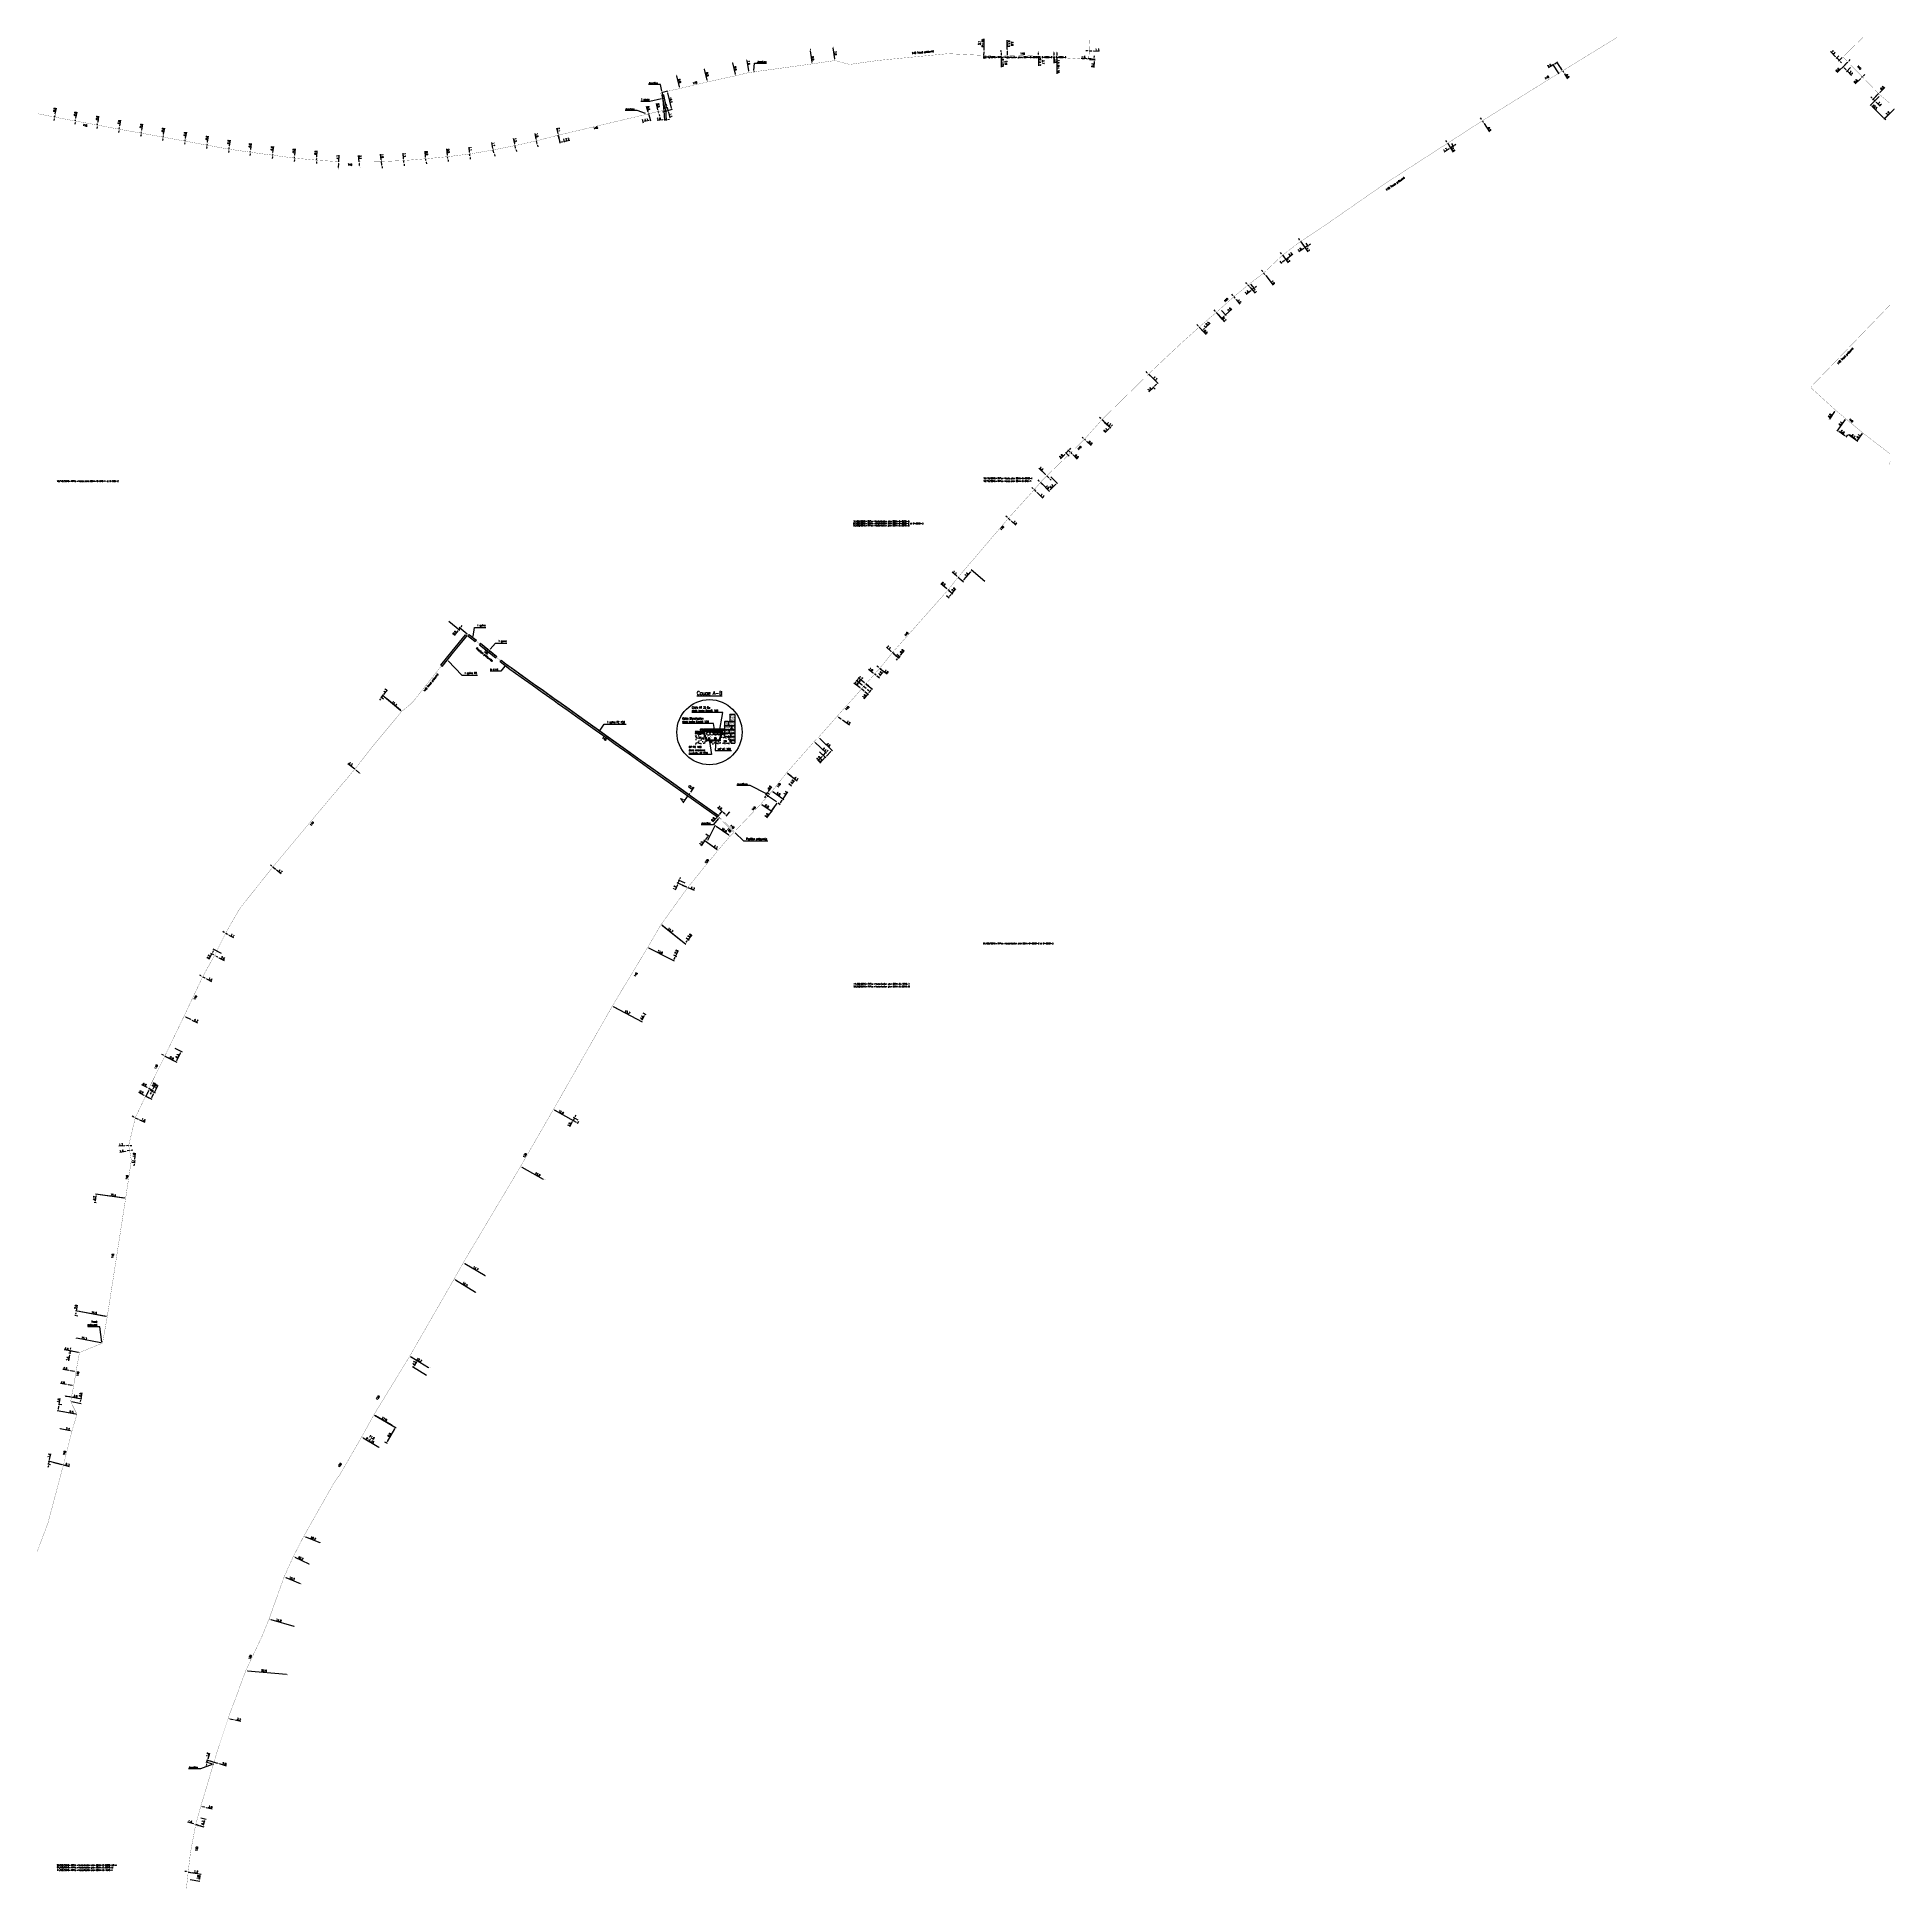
# Model space of a CAD drawing. Header units: millimetres. Extents: x 185000 to 186003, y 127000 to 128000.
import ezdxf
from ezdxf.enums import TextEntityAlignment as Align

# ---------------------------------------------------------------- set-up
doc = ezdxf.new("R2010")
doc.units = ezdxf.units.MM
doc.linetypes.add('CENTER2', pattern=[28.575, 19.05, -3.175, 3.175, -3.175])
doc.linetypes.add('S_ST', pattern=[14, 8, -1.5, 0, -1.5, 0, -1.5, 0, -1.5])
doc.layers.get('0').update_dxf_attribs({"linetype": 'CONTINUOUS'})
for name, color, linetype in [('S_100', 5, 'CONTINUOUS'), ('S_300', 7, 'CONTINUOUS'), ('S_400', 7, 'CONTINUOUS'), ('S_900', 7, 'CONTINUOUS')]:
    doc.layers.add(name, color=color, linetype=linetype)
doc.layers.add('S_910', color=7, linetype='CONTINUOUS', plot=False)
doc.styles.get("Standard").update_dxf_attribs({"font": 'romans.shx', "width": 0.85})
doc.linetypes.add('G_TYPB_AP', pattern='A,5,-0.3,["o",Standard,S=1.5,R=0,X=0,Y=-0.5],-1.65', length=6.95)
doc.dimstyles.get("Standard").update_dxf_attribs({"dimtxt": 1.5, "dimasz": 1.2, "dimexe": 0.625, "dimexo": 0.625, "dimgap": 0.25, "dimtad": 1, "dimdec": 1, "dimzin": 0, "dimdsep": 46, "dimtxsty": 'Standard', "dimcen": -0.5, "dimadec": 0, "dimazin": 0, "dimtfac": 1, "dimtdec": 1, "dimtmove": 0, "dimatfit": 3, "dimfxl": 0, "dimtolj": 1, "dimtzin": 0, "dimarcsym": 0})
pattern_1 = [(142.5, (370713.23627, -29.4424), (0.0240004694, 0.734119856), [0, -0.57912, 0, -0.6477, 0, -0.619125]), (172.5, (370713.2363, -29.4424), (-0.6742849247, 1.075237651), [0, -0.31242, 0, -0.52197, 0, -0.200025]), (212.5, (370713.7049, -29.4424), (-1.1864885554, 0.002155777), [0, -0.1905, 0, -0.6858, 0, -0.89535]), (222.5, (370713.7049, -29.4424), (-1.1453346787, 0.334393985), [0, -0.09525, 0, -0.44958, 0, -0.51435])]
pattern_2 = [(135, (370713.23627, -29.4424), (0.11225320151, 0.11225320151), [])]

# ---------------------------------------------------------------- blocks, each defined once
blk = doc.blocks.new('S_300_01')
at = {"color": 0, "linetype": 'Continuous'}
blk.add_solid([(-0.5, 0.2), (-0.5, -0.2), (0.5, 0.2), (0.5, -0.2)], dxfattribs=at)
at = {"color": 0, "linetype": 'Continuous', "width": 0.75, "flags": 3}
for tag, p in [('DEF_COUP', (-0.1, -7.5)), ('DEF_TYPE', (-0.1, -10)), ('DEF_LEG', (-0.1, -5))]:
    blk.add_attdef(tag, text='', height=1.2, dxfattribs=at).set_placement(p, align=Align.MIDDLE)
blk = doc.blocks.new('*D1')
at = {"layer": 'S_100', "color": 0, "linetype": 'Continuous', "lineweight": -2, "ltscale": 0.5, "transparency": 16777216}
blk.add_line((185196, 127636.7), (185188.6, 127642.8), dxfattribs=at)
at = {"layer": 'S_100', "color": 0, "linetype": 'Continuous', "ltscale": 0.5, "transparency": 16777216}
for points in [[(185188.7, 127642.9), (185188.5, 127642.7), (185187.9, 127643.4)], [(185196.1, 127636.8), (185195.9, 127636.6), (185196.7, 127636.1)]]:
    blk.add_solid(points, dxfattribs=at)
at = {"layer": 'S_100', "color": 0, "linetype": 'Continuous', "ltscale": 0.5, "transparency": 16777216, "insert": (185192.8, 127640.3), "char_height": 1.12, "attachment_point": 5, "rotation": 320.3878}
blk.add_mtext('\\A1;11.4', dxfattribs=at)
blk = doc.blocks.new('*D2')
at = {"layer": 'S_100', "color": 0, "linetype": 'Continuous', "lineweight": -2, "ltscale": 0.5, "transparency": 16777216}
for p, q in [((185222.2, 127684.8), (185228, 127680)), ((185228.8, 127681.7), (185229.4, 127682.4)), ((185227, 127679.6), (185225, 127677.1)), ((185228.2, 127681), (185227.6, 127680.3)), ((185232.1, 127677.8), (185227.8, 127681.3))]:
    blk.add_line(p, q, dxfattribs=at)
at = {"layer": 'S_100', "color": 0, "linetype": 'Continuous', "ltscale": 0.5, "transparency": 16777216}
for points in [[(185228.7, 127681.8), (185228.9, 127681.6), (185228.2, 127681)], [(185226.9, 127679.7), (185227.2, 127679.5), (185227.6, 127680.3)]]:
    blk.add_solid(points, dxfattribs=at)
at = {"layer": 'S_100', "color": 0, "linetype": 'Continuous', "ltscale": 0.5, "transparency": 16777216, "insert": (185225.2, 127678.5), "char_height": 1.12, "attachment_point": 5, "rotation": 50.3739}
blk.add_mtext('\\A1;0.9', dxfattribs=at)
blk = doc.blocks.new('*D3')
at = {"layer": 'S_100', "color": 0, "linetype": 'Continuous', "lineweight": -2, "ltscale": 0.5, "transparency": 16777216}
for p, q in [((185031.8, 127370.8), (185030.7, 127370.9)), ((185031.7, 127374.6), (185031.3, 127371.8)), ((185047.3, 127373.3), (185031.4, 127375.5))]:
    blk.add_line(p, q, dxfattribs=at)
at = {"layer": 'S_100', "color": 0, "linetype": 'Continuous', "ltscale": 0.5, "transparency": 16777216}
for points in [[(185031.1, 127371.8), (185031.4, 127371.7), (185031.1, 127370.9)], [(185031.6, 127374.6), (185031.9, 127374.5), (185031.9, 127375.5)]]:
    blk.add_solid(points, dxfattribs=at)
at = {"layer": 'S_100', "color": 0, "linetype": 'Continuous', "ltscale": 0.5, "transparency": 16777216, "insert": (185030.8, 127373.3), "char_height": 1.12, "attachment_point": 5, "rotation": 80.8733}
blk.add_mtext('\\A1;4.7', dxfattribs=at)
blk = doc.blocks.new('*D4')
at = {"layer": 'S_100', "color": 0, "linetype": 'Continuous', "lineweight": -2, "ltscale": 0.5, "transparency": 16777216}
for p, q in [((185033.1, 127375.8), (185033.1, 127375.8)), ((185046.8, 127373.4), (185033.9, 127375.2)), ((185047.7, 127372.8), (185047.7, 127372.8))]:
    blk.add_line(p, q, dxfattribs=at)
at = {"layer": 'S_100', "color": 0, "linetype": 'Continuous', "ltscale": 0.5, "transparency": 16777216}
for points in [[(185034, 127375.3), (185033.9, 127375), (185033.1, 127375.3)], [(185046.8, 127373.6), (185046.8, 127373.3), (185047.7, 127373.3)]]:
    blk.add_solid(points, dxfattribs=at)
at = {"layer": 'S_100', "color": 0, "linetype": 'Continuous', "ltscale": 0.5, "transparency": 16777216, "insert": (185041, 127375), "char_height": 1.12, "attachment_point": 5, "rotation": 352.2001}
blk.add_mtext('\\A1;15.4', dxfattribs=at)
blk = doc.blocks.new('*D5')
at = {"layer": 'S_100', "color": 0, "linetype": 'Continuous', "lineweight": -2, "ltscale": 0.5, "transparency": 16777216}
for p, q in [((185051.1, 127392.7), (185052.9, 127392.5)), ((185051.2, 127393.7), (185053, 127393.5)), ((185052.3, 127391.7), (185052.1, 127390.8)), ((185052.4, 127392.5), (185052.5, 127393.5)), ((185052.7, 127394.4), (185053.1, 127397.6))]:
    blk.add_line(p, q, dxfattribs=at)
at = {"layer": 'S_100', "color": 0, "linetype": 'Continuous', "ltscale": 0.5, "transparency": 16777216}
for points in [[(185052.1, 127391.7), (185052.4, 127391.6), (185052.4, 127392.5)], [(185052.5, 127394.4), (185052.8, 127394.4), (185052.5, 127393.5)]]:
    blk.add_solid(points, dxfattribs=at)
at = {"layer": 'S_100', "color": 0, "linetype": 'Continuous', "ltscale": 0.5, "transparency": 16777216, "insert": (185052.2, 127396.6), "char_height": 1.12, "attachment_point": 5, "rotation": 81.7737}
blk.add_mtext('\\A1;1.0', dxfattribs=at)
blk = doc.blocks.new('*D6')
at = {"layer": 'S_100', "color": 0, "linetype": 'Continuous', "lineweight": -2, "ltscale": 0.5, "transparency": 16777216}
for p, q in [((185047.6, 127398.6), (185044.5, 127397.9)), ((185049.8, 127399), (185048.5, 127398.8)), ((185049.9, 127398.6), (185049.9, 127398.6)), ((185050.7, 127399.2), (185051.6, 127399.4))]:
    blk.add_line(p, q, dxfattribs=at)
at = {"layer": 'S_100', "color": 0, "linetype": 'Continuous', "ltscale": 0.5, "transparency": 16777216}
for points in [[(185047.6, 127398.7), (185047.7, 127398.4), (185048.5, 127398.8)], [(185050.7, 127399.4), (185050.8, 127399.1), (185049.8, 127399)]]:
    blk.add_solid(points, dxfattribs=at)
at = {"layer": 'S_100', "color": 0, "linetype": 'Continuous', "ltscale": 0.5, "transparency": 16777216, "insert": (185045.5, 127398.9), "char_height": 1.12, "attachment_point": 5, "rotation": 12.0469}
blk.add_mtext('\\A1;1.4', dxfattribs=at)
blk = doc.blocks.new('*D7')
at = {"layer": 'S_100', "color": 0, "linetype": 'Continuous', "lineweight": -2, "ltscale": 0.5, "transparency": 16777216}
for p, q in [((185047.2, 127401.6), (185044.1, 127401.4)), ((185049.3, 127401.7), (185048.1, 127401.6)), ((185050.2, 127401.7), (185051.1, 127401.8))]:
    blk.add_line(p, q, dxfattribs=at)
at = {"layer": 'S_100', "color": 0, "linetype": 'Continuous', "ltscale": 0.5, "transparency": 16777216}
for points in [[(185047.2, 127401.7), (185047.3, 127401.4), (185048.1, 127401.6)], [(185050.2, 127401.9), (185050.2, 127401.6), (185049.3, 127401.7)]]:
    blk.add_solid(points, dxfattribs=at)
at = {"layer": 'S_100', "color": 0, "linetype": 'Continuous', "ltscale": 0.5, "transparency": 16777216, "insert": (185045.2, 127402.2), "char_height": 1.12, "attachment_point": 5, "rotation": 2.7598}
blk.add_mtext('\\A1;1.2', dxfattribs=at)
blk = doc.blocks.new('*D8')
at = {"layer": 'S_100', "color": 0, "linetype": 'Continuous', "lineweight": -2, "ltscale": 0.5, "transparency": 16777216}
for p, q in [((185052.1, 127417.1), (185051.3, 127417.5)), ((185052.9, 127416.7), (185054.4, 127416)), ((185055.2, 127415.7), (185058, 127414.3))]:
    blk.add_line(p, q, dxfattribs=at)
at = {"layer": 'S_100', "color": 0, "linetype": 'Continuous', "ltscale": 0.5, "transparency": 16777216}
for points in [[(185052.2, 127417.3), (185052, 127417), (185052.9, 127416.7)], [(185055.2, 127415.8), (185055.1, 127415.5), (185054.4, 127416)]]:
    blk.add_solid(points, dxfattribs=at)
at = {"layer": 'S_100', "color": 0, "linetype": 'Continuous', "ltscale": 0.5, "transparency": 16777216, "insert": (185057.3, 127415.5), "char_height": 1.12, "attachment_point": 5, "rotation": 334.2807}
blk.add_mtext('\\A1;1.6', dxfattribs=at)
blk = doc.blocks.new('*D9')
at = {"layer": 'S_100', "color": 0, "linetype": 'Continuous', "lineweight": -2, "ltscale": 0.5, "transparency": 16777216}
for p, q in [((185059.4, 127433), (185056.5, 127434.5)), ((185060.7, 127432.3), (185060.2, 127432.6)), ((185060.7, 127432.2), (185060.9, 127432.7)), ((185061.5, 127431.9), (185062.3, 127431.5))]:
    blk.add_line(p, q, dxfattribs=at)
at = {"layer": 'S_100', "color": 0, "linetype": 'Continuous', "ltscale": 0.5, "transparency": 16777216}
for points in [[(185059.5, 127433.1), (185059.4, 127432.9), (185060.2, 127432.6)], [(185061.6, 127432), (185061.4, 127431.8), (185060.7, 127432.3)]]:
    blk.add_solid(points, dxfattribs=at)
at = {"layer": 'S_100', "color": 0, "linetype": 'Continuous', "ltscale": 0.5, "transparency": 16777216, "insert": (185057.9, 127434.6), "char_height": 1.12, "attachment_point": 5, "rotation": 332.5317}
blk.add_mtext('\\A1;0.6', dxfattribs=at)
blk = doc.blocks.new('*D10')
at = {"layer": 'S_100', "color": 0, "linetype": 'Continuous', "lineweight": -2, "ltscale": 0.5, "transparency": 16777216}
for p, q in [((185060.6, 127432.4), (185062.5, 127431.4)), ((185060.9, 127431.6), (185062.2, 127430.9)), ((185061.8, 127431.1), (185062.1, 127431.6)), ((185062.5, 127432.4), (185064, 127435.3)), ((185061.4, 127430.3), (185061, 127429.5))]:
    blk.add_line(p, q, dxfattribs=at)
at = {"layer": 'S_100', "color": 0, "linetype": 'Continuous', "ltscale": 0.5, "transparency": 16777216}
for points in [[(185061.3, 127430.3), (185061.5, 127430.2), (185061.8, 127431.1)], [(185062.4, 127432.5), (185062.6, 127432.3), (185062.1, 127431.6)]]:
    blk.add_solid(points, dxfattribs=at)
at = {"layer": 'S_100', "color": 0, "linetype": 'Continuous', "ltscale": 0.5, "transparency": 16777216, "insert": (185062.8, 127434.6), "char_height": 1.12, "attachment_point": 5, "rotation": 62.6648}
blk.add_mtext('\\A1;0.6', dxfattribs=at)
blk = doc.blocks.new('*D11')
at = {"layer": 'S_100', "color": 0, "linetype": 'Continuous', "lineweight": -2, "ltscale": 0.5, "transparency": 16777216}
for p, q in [((185060.2, 127431.4), (185058.4, 127427.9)), ((185057.7, 127428.8), (185054.8, 127430.3)), ((185058.7, 127428.3), (185058.5, 127428.4)), ((185059.5, 127427.9), (185060.3, 127427.5))]:
    blk.add_line(p, q, dxfattribs=at)
at = {"layer": 'S_100', "color": 0, "linetype": 'Continuous', "ltscale": 0.5, "transparency": 16777216}
for points in [[(185057.7, 127429), (185057.6, 127428.7), (185058.5, 127428.4)], [(185059.5, 127428), (185059.4, 127427.8), (185058.7, 127428.3)]]:
    blk.add_solid(points, dxfattribs=at)
at = {"layer": 'S_100', "color": 0, "linetype": 'Continuous', "ltscale": 0.5, "transparency": 16777216, "insert": (185056.2, 127430.5), "char_height": 1.12, "attachment_point": 5, "rotation": 332.6708}
blk.add_mtext('\\A1;0.2', dxfattribs=at)
blk = doc.blocks.new('*D12')
at = {"layer": 'S_100', "color": 0, "linetype": 'Continuous', "lineweight": -2, "ltscale": 0.5, "transparency": 16777216}
for p, q in [((185060.9, 127431.6), (185063.6, 127430.2)), ((185063.2, 127430.4), (185065.2, 127434.4)), ((185058.9, 127428.2), (185061.8, 127426.7)), ((185061.8, 127427.7), (185062.8, 127429.6))]:
    blk.add_line(p, q, dxfattribs=at)
at = {"layer": 'S_100', "color": 0, "linetype": 'Continuous', "ltscale": 0.5, "transparency": 16777216}
for points in [[(185061.7, 127427.8), (185061.9, 127427.6), (185061.4, 127426.9)], [(185062.6, 127429.6), (185062.9, 127429.5), (185063.2, 127430.4)]]:
    blk.add_solid(points, dxfattribs=at)
at = {"layer": 'S_100', "color": 0, "linetype": 'Continuous', "ltscale": 0.5, "transparency": 16777216, "insert": (185064, 127433.7), "char_height": 1.12, "attachment_point": 5, "rotation": 62.6708}
blk.add_mtext('\\A1;3.9', dxfattribs=at)
blk = doc.blocks.new('*D13')
at = {"layer": 'S_100', "color": 0, "linetype": 'Continuous', "lineweight": -2, "ltscale": 0.5, "transparency": 16777216}
for p, q in [((185074.3, 127454.3), (185078.2, 127452.3)), ((185075.3, 127447.7), (185077.3, 127451.7)), ((185069.3, 127449.8), (185075.3, 127446.7))]:
    blk.add_line(p, q, dxfattribs=at)
at = {"layer": 'S_100', "color": 0, "linetype": 'Continuous', "ltscale": 0.5, "transparency": 16777216}
for points in [[(185077.2, 127451.8), (185077.5, 127451.6), (185077.7, 127452.5)], [(185075.1, 127447.8), (185075.4, 127447.7), (185074.9, 127446.9)]]:
    blk.add_solid(points, dxfattribs=at)
at = {"layer": 'S_100', "color": 0, "linetype": 'Continuous', "ltscale": 0.5, "transparency": 16777216, "insert": (185075.6, 127450), "char_height": 1.12, "attachment_point": 5, "rotation": 62.6708}
blk.add_mtext('\\A1;6.3', dxfattribs=at)
blk = doc.blocks.new('*D14')
at = {"layer": 'S_100', "color": 0, "linetype": 'Continuous', "lineweight": -2, "ltscale": 0.5, "transparency": 16777216}
for p, q in [((185068.1, 127450.5), (185067.3, 127450.9)), ((185068.9, 127450), (185069.7, 127449.6)), ((185070.5, 127449.2), (185073.3, 127447.7))]:
    blk.add_line(p, q, dxfattribs=at)
at = {"layer": 'S_100', "color": 0, "linetype": 'Continuous', "ltscale": 0.5, "transparency": 16777216}
for points in [[(185068.1, 127450.6), (185068, 127450.3), (185068.9, 127450)], [(185070.5, 127449.3), (185070.4, 127449.1), (185069.7, 127449.6)]]:
    blk.add_solid(points, dxfattribs=at)
at = {"layer": 'S_100', "color": 0, "linetype": 'Continuous', "ltscale": 0.5, "transparency": 16777216, "insert": (185072.6, 127448.9), "char_height": 1.12, "attachment_point": 5, "rotation": 332.6708}
blk.add_mtext('\\A1;0.9', dxfattribs=at)
blk = doc.blocks.new('*D15')
at = {"layer": 'S_100', "color": 0, "linetype": 'Continuous', "lineweight": -2, "ltscale": 0.5, "transparency": 16777216}
for p, q in [((185080.1, 127471.3), (185082.7, 127470)), ((185083.5, 127469.5), (185086.4, 127468))]:
    blk.add_line(p, q, dxfattribs=at)
at = {"layer": 'S_100', "color": 0, "linetype": 'Continuous', "ltscale": 0.5, "transparency": 16777216}
for points in [[(185080.2, 127471.4), (185080, 127471.2), (185079.3, 127471.7)], [(185082.7, 127470.1), (185082.6, 127469.8), (185083.5, 127469.5)]]:
    blk.add_solid(points, dxfattribs=at)
at = {"layer": 'S_100', "color": 0, "linetype": 'Continuous', "ltscale": 0.5, "transparency": 16777216, "insert": (185085.7, 127469.3), "char_height": 1.12, "attachment_point": 5, "rotation": 332.6708}
blk.add_mtext('\\A1;4.7', dxfattribs=at)
blk = doc.blocks.new('*D16')
at = {"layer": 'S_100', "color": 0, "linetype": 'Continuous', "lineweight": -2, "ltscale": 0.5, "transparency": 16777216}
for p, q in [((185088.5, 127493.3), (185087.7, 127493.7)), ((185089.3, 127492.8), (185090.5, 127492.2)), ((185091.3, 127491.8), (185094.1, 127490.3))]:
    blk.add_line(p, q, dxfattribs=at)
at = {"layer": 'S_100', "color": 0, "linetype": 'Continuous', "ltscale": 0.5, "transparency": 16777216}
for points in [[(185088.5, 127493.4), (185088.4, 127493.1), (185089.3, 127492.8)], [(185091.4, 127491.9), (185091.2, 127491.6), (185090.5, 127492.2)]]:
    blk.add_solid(points, dxfattribs=at)
at = {"layer": 'S_100', "color": 0, "linetype": 'Continuous', "ltscale": 0.5, "transparency": 16777216, "insert": (185093.5, 127491.5), "char_height": 1.12, "attachment_point": 5, "rotation": 332.556}
blk.add_mtext('\\A1;1.4', dxfattribs=at)
blk = doc.blocks.new('*D17')
at = {"layer": 'S_100', "color": 0, "linetype": 'Continuous', "lineweight": -2, "ltscale": 0.5, "transparency": 16777216}
for p, q in [((185094.1, 127505.2), (185092.6, 127502.2)), ((185095.3, 127504.6), (185093.7, 127505.4)), ((185094.9, 127506.7), (185094.5, 127506)), ((185099.4, 127505.4), (185094.9, 127507.7))]:
    blk.add_line(p, q, dxfattribs=at)
at = {"layer": 'S_100', "color": 0, "linetype": 'Continuous', "ltscale": 0.5, "transparency": 16777216}
for points in [[(185094.4, 127506), (185094.7, 127505.9), (185094.1, 127505.2)], [(185094.8, 127506.8), (185095.1, 127506.6), (185095.3, 127507.5)]]:
    blk.add_solid(points, dxfattribs=at)
at = {"layer": 'S_100', "color": 0, "linetype": 'Continuous', "ltscale": 0.5, "transparency": 16777216, "insert": (185092.5, 127503.6), "char_height": 1.12, "attachment_point": 5, "rotation": 62.6708}
blk.add_mtext('\\A1;2.7', dxfattribs=at)
blk = doc.blocks.new('*D18')
at = {"layer": 'S_100', "color": 0, "linetype": 'Continuous', "lineweight": -2, "ltscale": 0.5, "transparency": 16777216}
for p, q in [((185096.5, 127503.9), (185097.2, 127503.6)), ((185098, 127503.1), (185100.9, 127501.6))]:
    blk.add_line(p, q, dxfattribs=at)
at = {"layer": 'S_100', "color": 0, "linetype": 'Continuous', "ltscale": 0.5, "transparency": 16777216}
for points in [[(185096.6, 127504.1), (185096.4, 127503.8), (185095.7, 127504.3)], [(185097.3, 127503.7), (185097.1, 127503.4), (185098, 127503.1)]]:
    blk.add_solid(points, dxfattribs=at)
at = {"layer": 'S_100', "color": 0, "linetype": 'Continuous', "ltscale": 0.5, "transparency": 16777216, "insert": (185100.2, 127502.9), "char_height": 1.12, "attachment_point": 5, "rotation": 332.6708}
blk.add_mtext('\\A1;2.6', dxfattribs=at)
blk = doc.blocks.new('*D19')
at = {"layer": 'S_100', "color": 0, "linetype": 'Continuous', "lineweight": -2, "ltscale": 0.5, "transparency": 16777216}
for p, q in [((185100.9, 127516.7), (185100.1, 127517.2)), ((185101.7, 127516.3), (185102.6, 127515.8)), ((185103.4, 127515.3), (185105.9, 127514))]:
    blk.add_line(p, q, dxfattribs=at)
at = {"layer": 'S_100', "color": 0, "linetype": 'Continuous', "ltscale": 0.5, "transparency": 16777216}
for points in [[(185100.9, 127516.9), (185100.8, 127516.6), (185101.7, 127516.3)], [(185103.5, 127515.5), (185103.3, 127515.2), (185102.6, 127515.8)]]:
    blk.add_solid(points, dxfattribs=at)
at = {"layer": 'S_100', "color": 0, "linetype": 'Continuous', "ltscale": 0.5, "transparency": 16777216, "insert": (185105.4, 127515.1), "char_height": 1.12, "attachment_point": 5, "rotation": 330.9088}
blk.add_mtext('\\A1;1.1', dxfattribs=at)
blk = doc.blocks.new('*D20')
at = {"layer": 'S_100', "color": 0, "linetype": 'Continuous', "lineweight": -2, "ltscale": 0.5, "transparency": 16777216}
for p, q in [((185126.5, 127552.7), (185125.8, 127553.2)), ((185127.2, 127552.1), (185128.5, 127551)), ((185127.5, 127552.5), (185127.5, 127552.5)), ((185128.8, 127551.4), (185128.8, 127551.4)), ((185129.2, 127550.5), (185131.6, 127548.5))]:
    blk.add_line(p, q, dxfattribs=at)
at = {"layer": 'S_100', "color": 0, "linetype": 'Continuous', "ltscale": 0.5, "transparency": 16777216}
for points in [[(185126.6, 127552.8), (185126.4, 127552.5), (185127.2, 127552.1)], [(185129.3, 127550.6), (185129.1, 127550.3), (185128.5, 127551)]]:
    blk.add_solid(points, dxfattribs=at)
at = {"layer": 'S_100', "color": 0, "linetype": 'Continuous', "ltscale": 0.5, "transparency": 16777216, "insert": (185131.2, 127549.8), "char_height": 1.12, "attachment_point": 5, "rotation": 320.8828}
blk.add_mtext('\\A1;1.7', dxfattribs=at)
blk = doc.blocks.new('*D21')
at = {"layer": 'S_100', "color": 0, "linetype": 'Continuous', "lineweight": -2, "ltscale": 0.5, "transparency": 16777216}
for p, q in [((185037.3, 127309.4), (185020.7, 127312.5)), ((185020.8, 127310.8), (185021, 127311.5)), ((185021.1, 127312.4), (185021.7, 127315.6)), ((185021.9, 127309.7), (185020.2, 127310))]:
    blk.add_line(p, q, dxfattribs=at)
at = {"layer": 'S_100', "color": 0, "linetype": 'Continuous', "ltscale": 0.5, "transparency": 16777216}
for points in [[(185020.7, 127310.8), (185021, 127310.8), (185020.7, 127309.9)], [(185020.8, 127311.6), (185021.1, 127311.5), (185021.1, 127312.4)]]:
    blk.add_solid(points, dxfattribs=at)
at = {"layer": 'S_100', "color": 0, "linetype": 'Continuous', "ltscale": 0.5, "transparency": 16777216, "insert": (185020.8, 127314.6), "char_height": 1.12, "attachment_point": 5, "rotation": 79.5155}
blk.add_mtext('\\A1;2.6', dxfattribs=at)
blk = doc.blocks.new('*D22')
at = {"layer": 'S_100', "color": 0, "linetype": 'Continuous', "lineweight": -2, "ltscale": 0.5, "transparency": 16777216}
for p, q in [((185022.7, 127312.6), (185022.7, 127312.6)), ((185036.9, 127309.5), (185023.5, 127312)), ((185037.9, 127309.8), (185037.9, 127309.8))]:
    blk.add_line(p, q, dxfattribs=at)
at = {"layer": 'S_100', "color": 0, "linetype": 'Continuous', "ltscale": 0.5, "transparency": 16777216}
for points in [[(185023.5, 127312.1), (185023.4, 127311.8), (185022.6, 127312.1)], [(185036.9, 127309.6), (185036.9, 127309.4), (185037.8, 127309.3)]]:
    blk.add_solid(points, dxfattribs=at)
at = {"layer": 'S_100', "color": 0, "linetype": 'Continuous', "ltscale": 0.5, "transparency": 16777216, "insert": (185030.7, 127311.4), "char_height": 1.12, "attachment_point": 5, "rotation": 349.5155}
blk.add_mtext('\\A1;15.5', dxfattribs=at)
blk = doc.blocks.new('*D23')
at = {"layer": 'S_100', "color": 0, "linetype": 'Continuous', "lineweight": -2, "ltscale": 0.5, "transparency": 16777216}
for p, q in [((185022.3, 127290.1), (185017.3, 127291)), ((185017.8, 127290.9), (185017.6, 127289.5)), ((185018, 127291.8), (185018.1, 127292.6)), ((185017.4, 127288.6), (185016.8, 127285.5)), ((185018.1, 127289.4), (185017.1, 127289.6))]:
    blk.add_line(p, q, dxfattribs=at)
at = {"layer": 'S_100', "color": 0, "linetype": 'Continuous', "ltscale": 0.5, "transparency": 16777216}
for points in [[(185017.8, 127291.8), (185018.1, 127291.7), (185017.8, 127290.9)], [(185017.2, 127288.6), (185017.5, 127288.6), (185017.6, 127289.5)]]:
    blk.add_solid(points, dxfattribs=at)
at = {"layer": 'S_100', "color": 0, "linetype": 'Continuous', "ltscale": 0.5, "transparency": 16777216, "insert": (185016.3, 127286.7), "char_height": 1.12, "attachment_point": 5, "rotation": 79.7338}
blk.add_mtext('\\A1;1.4', dxfattribs=at)
blk = doc.blocks.new('*D24')
at = {"layer": 'S_100', "color": 0, "linetype": 'Continuous', "lineweight": -2, "ltscale": 0.5, "transparency": 16777216}
for p, q in [((185018.8, 127290.7), (185014.5, 127291.5)), ((185021.9, 127290.1), (185019.7, 127290.5))]:
    blk.add_line(p, q, dxfattribs=at)
at = {"layer": 'S_100', "color": 0, "linetype": 'Continuous', "ltscale": 0.5, "transparency": 16777216}
for points in [[(185019.8, 127290.7), (185019.7, 127290.4), (185018.8, 127290.7)], [(185021.9, 127290.3), (185021.9, 127290), (185022.8, 127290)]]:
    blk.add_solid(points, dxfattribs=at)
at = {"layer": 'S_100', "color": 0, "linetype": 'Continuous', "ltscale": 0.5, "transparency": 16777216, "insert": (185015.8, 127292), "char_height": 1.12, "attachment_point": 5, "rotation": 349.7338}
blk.add_mtext('\\A1;4.0', dxfattribs=at)
blk = doc.blocks.new('*D25')
at = {"layer": 'S_100', "color": 0, "linetype": 'Continuous', "lineweight": -2, "ltscale": 0.5, "transparency": 16777216}
for p, q in [((185017, 127280.3), (185013.8, 127280.9)), ((185020.1, 127279.8), (185017.9, 127280.2))]:
    blk.add_line(p, q, dxfattribs=at)
at = {"layer": 'S_100', "color": 0, "linetype": 'Continuous', "ltscale": 0.5, "transparency": 16777216}
for points in [[(185017.9, 127280.3), (185017.9, 127280), (185017, 127280.3)], [(185020.1, 127279.9), (185020, 127279.6), (185020.9, 127279.6)]]:
    blk.add_solid(points, dxfattribs=at)
at = {"layer": 'S_100', "color": 0, "linetype": 'Continuous', "ltscale": 0.5, "transparency": 16777216, "insert": (185015.1, 127281.4), "char_height": 1.12, "attachment_point": 5, "rotation": 349.9521}
blk.add_mtext('\\A1;4.0', dxfattribs=at)
blk = doc.blocks.new('*D26')
at = {"layer": 'S_100', "color": 0, "linetype": 'Continuous', "lineweight": -2, "ltscale": 0.5, "transparency": 16777216}
for p, q in [((185015.7, 127272.7), (185012.5, 127273.3)), ((185018.8, 127272.2), (185016.6, 127272.6))]:
    blk.add_line(p, q, dxfattribs=at)
at = {"layer": 'S_100', "color": 0, "linetype": 'Continuous', "ltscale": 0.5, "transparency": 16777216}
for points in [[(185016.6, 127272.7), (185016.6, 127272.4), (185015.7, 127272.7)], [(185018.8, 127272.4), (185018.8, 127272.1), (185019.7, 127272.1)]]:
    blk.add_solid(points, dxfattribs=at)
at = {"layer": 'S_100', "color": 0, "linetype": 'Continuous', "ltscale": 0.5, "transparency": 16777216, "insert": (185013.8, 127273.8), "char_height": 1.12, "attachment_point": 5, "rotation": 350.2862}
blk.add_mtext('\\A1;4.0', dxfattribs=at)
blk = doc.blocks.new('*D27')
at = {"layer": 'S_100', "color": 0, "linetype": 'Continuous', "lineweight": -2, "ltscale": 0.5, "transparency": 16777216}
for p, q in [((185015.1, 127266.6), (185024.1, 127265)), ((185018.5, 127263.5), (185023.7, 127262.5)), ((185023.4, 127263.5), (185023.5, 127264.2)), ((185023.7, 127265.1), (185024.3, 127268.3))]:
    blk.add_line(p, q, dxfattribs=at)
at = {"layer": 'S_100', "color": 0, "linetype": 'Continuous', "ltscale": 0.5, "transparency": 16777216}
for points in [[(185023.3, 127263.5), (185023.5, 127263.5), (185023.2, 127262.6)], [(185023.4, 127264.2), (185023.7, 127264.1), (185023.7, 127265.1)]]:
    blk.add_solid(points, dxfattribs=at)
at = {"layer": 'S_100', "color": 0, "linetype": 'Continuous', "ltscale": 0.5, "transparency": 16777216, "insert": (185023.3, 127267.2), "char_height": 1.12, "attachment_point": 5, "rotation": 79.7881}
blk.add_mtext('\\A1;2.5', dxfattribs=at)
blk = doc.blocks.new('*D28')
at = {"layer": 'S_100', "color": 0, "linetype": 'Continuous', "lineweight": -2, "ltscale": 0.5, "transparency": 16777216}
for p, q in [((185015.5, 127266.5), (185017.6, 127266.2)), ((185018.5, 127266), (185021.7, 127265.4))]:
    blk.add_line(p, q, dxfattribs=at)
at = {"layer": 'S_100', "color": 0, "linetype": 'Continuous', "ltscale": 0.5, "transparency": 16777216}
for points in [[(185015.6, 127266.7), (185015.5, 127266.4), (185014.6, 127266.7)], [(185017.6, 127266.3), (185017.6, 127266), (185018.5, 127266)]]:
    blk.add_solid(points, dxfattribs=at)
at = {"layer": 'S_100', "color": 0, "linetype": 'Continuous', "ltscale": 0.5, "transparency": 16777216, "insert": (185020.6, 127266.4), "char_height": 1.12, "attachment_point": 5, "rotation": 349.7881}
blk.add_mtext('\\A1;3.9', dxfattribs=at)
blk = doc.blocks.new('*D29')
at = {"layer": 'S_100', "color": 0, "linetype": 'Continuous', "lineweight": -2, "ltscale": 0.5, "transparency": 16777216}
for p, q in [((185013.3, 127261.7), (185011.4, 127262)), ((185011.4, 127259.4), (185011.7, 127261.1)), ((185011.9, 127261.9), (185012.4, 127265.2)), ((185021, 127256.7), (185010.8, 127258.6))]:
    blk.add_line(p, q, dxfattribs=at)
at = {"layer": 'S_100', "color": 0, "linetype": 'Continuous', "ltscale": 0.5, "transparency": 16777216}
for points in [[(185011.5, 127261.1), (185011.8, 127261), (185011.9, 127261.9)], [(185011.2, 127259.4), (185011.5, 127259.4), (185011.2, 127258.5)]]:
    blk.add_solid(points, dxfattribs=at)
at = {"layer": 'S_100', "color": 0, "linetype": 'Continuous', "ltscale": 0.5, "transparency": 16777216, "insert": (185011.5, 127264.1), "char_height": 1.12, "attachment_point": 5, "rotation": 79.7881}
blk.add_mtext('\\A1;3.5', dxfattribs=at)
blk = doc.blocks.new('*D30')
at = {"layer": 'S_100', "color": 0, "linetype": 'Continuous', "lineweight": -2, "ltscale": 0.5, "transparency": 16777216}
blk.add_line((185020.5, 127256.8), (185014, 127258), dxfattribs=at)
at = {"layer": 'S_100', "color": 0, "linetype": 'Continuous', "ltscale": 0.5, "transparency": 16777216}
for points in [[(185014, 127258.1), (185014, 127257.9), (185013.1, 127258.2)], [(185020.6, 127257), (185020.5, 127256.7), (185021.4, 127256.7)]]:
    blk.add_solid(points, dxfattribs=at)
at = {"layer": 'S_100', "color": 0, "linetype": 'Continuous', "ltscale": 0.5, "transparency": 16777216, "insert": (185018.5, 127257.9), "char_height": 1.12, "attachment_point": 5, "rotation": 349.7881}
blk.add_mtext('\\A1;8.5', dxfattribs=at)
blk = doc.blocks.new('*D31')
at = {"layer": 'S_100', "color": 0, "linetype": 'Continuous', "lineweight": -2, "ltscale": 0.5, "transparency": 16777216}
blk.add_line((185017.8, 127247.8), (185012.3, 127248.8), dxfattribs=at)
at = {"layer": 'S_100', "color": 0, "linetype": 'Continuous', "ltscale": 0.5, "transparency": 16777216}
for points in [[(185012.4, 127248.9), (185012.3, 127248.6), (185011.4, 127248.9)], [(185017.9, 127247.9), (185017.8, 127247.6), (185018.7, 127247.6)]]:
    blk.add_solid(points, dxfattribs=at)
at = {"layer": 'S_100', "color": 0, "linetype": 'Continuous', "ltscale": 0.5, "transparency": 16777216, "insert": (185016.5, 127248.8), "char_height": 1.12, "attachment_point": 5, "rotation": 349.7881}
blk.add_mtext('\\A1;7.4', dxfattribs=at)
blk = doc.blocks.new('*D32')
at = {"layer": 'S_100', "color": 0, "linetype": 'Continuous', "lineweight": -2, "ltscale": 0.5, "transparency": 16777216}
for p, q in [((185013.7, 127229.4), (185006.1, 127231.4)), ((185006.2, 127229.6), (185006.5, 127231.3)), ((185006.7, 127232.2), (185007.4, 127235.3)), ((185007.2, 127229.3), (185005.7, 127229.8)), ((185006, 127228.8), (185005.8, 127227.9))]:
    blk.add_line(p, q, dxfattribs=at)
at = {"layer": 'S_100', "color": 0, "linetype": 'Continuous', "ltscale": 0.5, "transparency": 16777216}
for points in [[(185006.6, 127232.2), (185006.9, 127232.2), (185006.5, 127231.3)], [(185005.8, 127228.8), (185006.1, 127228.7), (185006.2, 127229.6)]]:
    blk.add_solid(points, dxfattribs=at)
at = {"layer": 'S_100', "color": 0, "linetype": 'Continuous', "ltscale": 0.5, "transparency": 16777216, "insert": (185006.4, 127234.4), "char_height": 1.12, "attachment_point": 5, "rotation": 78.0589}
blk.add_mtext('\\A1;1.4', dxfattribs=at)
blk = doc.blocks.new('*D33')
at = {"layer": 'S_100', "color": 0, "linetype": 'Continuous', "lineweight": -2, "ltscale": 0.5, "transparency": 16777216}
for p, q in [((185008.9, 127230.7), (185013.2, 127229.5)), ((185014.1, 127229.3), (185017.2, 127228.5))]:
    blk.add_line(p, q, dxfattribs=at)
at = {"layer": 'S_100', "color": 0, "linetype": 'Continuous', "ltscale": 0.5, "transparency": 16777216}
for points in [[(185009, 127230.8), (185008.9, 127230.5), (185008, 127230.9)], [(185013.3, 127229.7), (185013.2, 127229.4), (185014.1, 127229.3)]]:
    blk.add_solid(points, dxfattribs=at)
at = {"layer": 'S_100', "color": 0, "linetype": 'Continuous', "ltscale": 0.5, "transparency": 16777216, "insert": (185016.3, 127229.5), "char_height": 1.12, "attachment_point": 5, "rotation": 345.0307}
blk.add_mtext('\\A1;6.3', dxfattribs=at)
blk = doc.blocks.new('*D34')
at = {"layer": 'S_100', "color": 0, "linetype": 'Continuous', "lineweight": -2, "ltscale": 0.5, "transparency": 16777216}
for p, q in [((185362, 127566.5), (185366, 127574.9)), ((185373.2, 127569.2), (185366.5, 127573.9)), ((185373.8, 127568.3), (185373.8, 127568.3))]:
    blk.add_line(p, q, dxfattribs=at)
at = {"layer": 'S_100', "color": 0, "linetype": 'Continuous', "ltscale": 0.5, "transparency": 16777216}
for points in [[(185366.6, 127574.1), (185366.4, 127573.8), (185365.8, 127574.4)], [(185373.3, 127569.4), (185373.2, 127569.1), (185374, 127568.7)]]:
    blk.add_solid(points, dxfattribs=at)
at = {"layer": 'S_100', "color": 0, "linetype": 'Continuous', "ltscale": 0.5, "transparency": 16777216, "insert": (185370.7, 127572), "char_height": 1.12, "attachment_point": 5, "rotation": 325.1456}
blk.add_mtext('\\A1;10.0', dxfattribs=at)
blk = doc.blocks.new('*D35')
at = {"layer": 'S_100', "color": 0, "linetype": 'Continuous', "lineweight": -2, "ltscale": 0.5, "transparency": 16777216}
for p, q in [((185360.2, 127566.2), (185358.3, 127563.5)), ((185367, 127561.4), (185359.8, 127566.5)), ((185361.7, 127568.3), (185360.7, 127567)), ((185360.9, 127570), (185362.6, 127568.8))]:
    blk.add_line(p, q, dxfattribs=at)
at = {"layer": 'S_100', "color": 0, "linetype": 'Continuous', "ltscale": 0.5, "transparency": 16777216}
for points in [[(185360.6, 127567), (185360.8, 127566.9), (185360.2, 127566.2)], [(185361.5, 127568.4), (185361.8, 127568.3), (185362.2, 127569.1)]]:
    blk.add_solid(points, dxfattribs=at)
at = {"layer": 'S_100', "color": 0, "linetype": 'Continuous', "ltscale": 0.5, "transparency": 16777216, "insert": (185358.3, 127564.9), "char_height": 1.12, "attachment_point": 5, "rotation": 54.694}
blk.add_mtext('\\A1;3.5', dxfattribs=at)
blk = doc.blocks.new('*D36')
at = {"layer": 'S_100', "color": 0, "linetype": 'Continuous', "lineweight": -2, "ltscale": 0.5, "transparency": 16777216}
blk.add_line((185366.7, 127561.6), (185362.2, 127564.8), dxfattribs=at)
at = {"layer": 'S_100', "color": 0, "linetype": 'Continuous', "ltscale": 0.5, "transparency": 16777216}
for points in [[(185362.3, 127564.9), (185362.1, 127564.7), (185361.4, 127565.3)], [(185366.7, 127561.7), (185366.6, 127561.5), (185367.4, 127561.1)]]:
    blk.add_solid(points, dxfattribs=at)
at = {"layer": 'S_100', "color": 0, "linetype": 'Continuous', "ltscale": 0.5, "transparency": 16777216, "insert": (185366.1, 127562.9), "char_height": 1.12, "attachment_point": 5, "rotation": 324.694}
blk.add_mtext('\\A1;7.3', dxfattribs=at)
blk = doc.blocks.new('*D37')
at = {"layer": 'S_100', "color": 0, "linetype": 'Continuous', "lineweight": -2, "ltscale": 0.5, "transparency": 16777216}
for p, q in [((185369.5, 127582.1), (185367.1, 127584.2)), ((185368.2, 127580.5), (185369.8, 127582.4)), ((185371.2, 127580.6), (185370.2, 127581.5)), ((185373.6, 127581.9), (185371.6, 127579.6))]:
    blk.add_line(p, q, dxfattribs=at)
at = {"layer": 'S_100', "color": 0, "linetype": 'Continuous', "ltscale": 0.5, "transparency": 16777216}
for points in [[(185370.3, 127581.6), (185370.1, 127581.4), (185369.5, 127582.1)], [(185371.3, 127580.7), (185371.1, 127580.5), (185371.9, 127580)]]:
    blk.add_solid(points, dxfattribs=at)
at = {"layer": 'S_100', "color": 0, "linetype": 'Continuous', "ltscale": 0.5, "transparency": 16777216, "insert": (185368.5, 127584), "char_height": 1.12, "attachment_point": 5, "rotation": 319.0254}
blk.add_mtext('\\A1;2.8', dxfattribs=at)
blk = doc.blocks.new('*D38')
at = {"layer": 'S_100', "color": 0, "linetype": 'Continuous', "lineweight": -2, "ltscale": 0.5, "transparency": 16777216}
for p, q in [((185368.5, 127580.8), (185369.1, 127581.5)), ((185366.8, 127578.9), (185364.6, 127576.4)), ((185367.9, 127580.2), (185367.3, 127579.5)), ((185368.2, 127579.9), (185368.2, 127579.9))]:
    blk.add_line(p, q, dxfattribs=at)
at = {"layer": 'S_100', "color": 0, "linetype": 'Continuous', "ltscale": 0.5, "transparency": 16777216}
for points in [[(185366.6, 127579), (185366.9, 127578.8), (185367.3, 127579.5)], [(185368.4, 127580.9), (185368.6, 127580.7), (185367.9, 127580.2)]]:
    blk.add_solid(points, dxfattribs=at)
at = {"layer": 'S_100', "color": 0, "linetype": 'Continuous', "ltscale": 0.5, "transparency": 16777216, "insert": (185364.8, 127577.8), "char_height": 1.12, "attachment_point": 5, "rotation": 49.0254}
blk.add_mtext('\\A1;0.8', dxfattribs=at)
blk = doc.blocks.new('*D39')
at = {"layer": 'S_100', "color": 0, "linetype": 'Continuous', "lineweight": -2, "ltscale": 0.5, "transparency": 16777216}
for p, q in [((185345.5, 127542.4), (185344.2, 127539.6)), ((185350.6, 127541.2), (185345.4, 127543.5)), ((185346.5, 127544.8), (185345.8, 127543.3)), ((185349.7, 127543.4), (185346.1, 127545)), ((185346.9, 127545.7), (185347.2, 127546.5))]:
    blk.add_line(p, q, dxfattribs=at)
at = {"layer": 'S_100', "color": 0, "linetype": 'Continuous', "ltscale": 0.5, "transparency": 16777216}
for points in [[(185345.3, 127542.5), (185345.6, 127542.4), (185345.8, 127543.3)], [(185346.7, 127545.7), (185347, 127545.6), (185346.5, 127544.8)]]:
    blk.add_solid(points, dxfattribs=at)
at = {"layer": 'S_100', "color": 0, "linetype": 'Continuous', "ltscale": 0.5, "transparency": 16777216, "insert": (185344, 127540.9), "char_height": 1.12, "attachment_point": 5, "rotation": 66.571}
blk.add_mtext('\\A1;1.7', dxfattribs=at)
blk = doc.blocks.new('*D40')
at = {"layer": 'S_100', "color": 0, "linetype": 'Continuous', "lineweight": -2, "ltscale": 0.5, "transparency": 16777216}
for p, q in [((185348, 127542.3), (185350.2, 127541.4)), ((185351.1, 127541), (185354.6, 127539.5))]:
    blk.add_line(p, q, dxfattribs=at)
at = {"layer": 'S_100', "color": 0, "linetype": 'Continuous', "ltscale": 0.5, "transparency": 16777216}
for points in [[(185348.1, 127542.5), (185348, 127542.2), (185347.2, 127542.7)], [(185350.3, 127541.5), (185350.2, 127541.2), (185351.1, 127541)]]:
    blk.add_solid(points, dxfattribs=at)
at = {"layer": 'S_100', "color": 0, "linetype": 'Continuous', "ltscale": 0.5, "transparency": 16777216, "insert": (185353.8, 127540.6), "char_height": 1.12, "attachment_point": 5, "rotation": 336.571}
blk.add_mtext('\\A1;4.2', dxfattribs=at)
blk = doc.blocks.new('*D41')
at = {"layer": 'S_100', "color": 0, "linetype": 'Continuous', "lineweight": -2, "ltscale": 0.5, "transparency": 16777216}
for p, q in [((185404.9, 127602.8), (185409.6, 127599)), ((185405.6, 127597.1), (185407.1, 127595.9)), ((185408.7, 127598.6), (185407.3, 127596.9))]:
    blk.add_line(p, q, dxfattribs=at)
at = {"layer": 'S_100', "color": 0, "linetype": 'Continuous', "ltscale": 0.5, "transparency": 16777216}
for points in [[(185407.2, 127597), (185407.4, 127596.8), (185406.8, 127596.2)], [(185408.6, 127598.7), (185408.8, 127598.5), (185409.3, 127599.3)]]:
    blk.add_solid(points, dxfattribs=at)
at = {"layer": 'S_100', "color": 0, "linetype": 'Continuous', "ltscale": 0.5, "transparency": 16777216, "insert": (185407.4, 127598.2), "char_height": 1.12, "attachment_point": 5, "rotation": 50.8816}
blk.add_mtext('\\A1;4.0', dxfattribs=at)
blk = doc.blocks.new('*D42')
at = {"layer": 'S_100', "color": 0, "linetype": 'Continuous', "lineweight": -2, "ltscale": 0.5, "transparency": 16777216}
for p, q in [((185405.3, 127602.5), (185407.1, 127601.1)), ((185407.7, 127600.5), (185410.1, 127598.6))]:
    blk.add_line(p, q, dxfattribs=at)
at = {"layer": 'S_100', "color": 0, "linetype": 'Continuous', "ltscale": 0.5, "transparency": 16777216}
for points in [[(185405.4, 127602.7), (185405.2, 127602.4), (185404.6, 127603.1)], [(185407.1, 127601.2), (185407, 127601), (185407.7, 127600.5)]]:
    blk.add_solid(points, dxfattribs=at)
at = {"layer": 'S_100', "color": 0, "linetype": 'Continuous', "ltscale": 0.5, "transparency": 16777216, "insert": (185409.7, 127599.9), "char_height": 1.12, "attachment_point": 5, "rotation": 320.8816}
blk.add_mtext('\\A1;4.1', dxfattribs=at)
blk = doc.blocks.new('*D43')
at = {"layer": 'S_100', "color": 0, "linetype": 'Continuous', "lineweight": -2, "ltscale": 0.5, "transparency": 16777216}
for p, q in [((185397, 127592.8), (185402.9, 127588.6)), ((185402.6, 127588.9), (185405.1, 127592.6)), ((185399.8, 127586.7), (185401, 127585.8)), ((185401.1, 127586.8), (185402, 127588.2))]:
    blk.add_line(p, q, dxfattribs=at)
at = {"layer": 'S_100', "color": 0, "linetype": 'Continuous', "ltscale": 0.5, "transparency": 16777216}
for points in [[(185401, 127586.9), (185401.3, 127586.8), (185400.6, 127586.1)], [(185401.9, 127588.2), (185402.2, 127588.1), (185402.6, 127588.9)]]:
    blk.add_solid(points, dxfattribs=at)
at = {"layer": 'S_100', "color": 0, "linetype": 'Continuous', "ltscale": 0.5, "transparency": 16777216, "insert": (185403.8, 127592), "char_height": 1.12, "attachment_point": 5, "rotation": 55.4586}
blk.add_mtext('\\A1;3.4', dxfattribs=at)
blk = doc.blocks.new('*D44')
at = {"layer": 'S_100', "color": 0, "linetype": 'Continuous', "lineweight": -2, "ltscale": 0.5, "transparency": 16777216}
blk.add_line((185397.3, 127592.5), (185400.6, 127590.3), dxfattribs=at)
at = {"layer": 'S_100', "color": 0, "linetype": 'Continuous', "ltscale": 0.5, "transparency": 16777216}
for points in [[(185397.4, 127592.6), (185397.2, 127592.4), (185396.6, 127593)], [(185400.7, 127590.4), (185400.5, 127590.1), (185401.3, 127589.8)]]:
    blk.add_solid(points, dxfattribs=at)
at = {"layer": 'S_100', "color": 0, "linetype": 'Continuous', "ltscale": 0.5, "transparency": 16777216, "insert": (185400, 127591.6), "char_height": 1.12, "attachment_point": 5, "rotation": 325.4586}
blk.add_mtext('\\A1;5.8', dxfattribs=at)
blk = doc.blocks.new('*D45')
at = {"layer": 'S_100', "color": 0, "linetype": 'Continuous', "lineweight": -2, "ltscale": 0.5, "transparency": 16777216}
for p, q in [((185391, 127585.9), (185396.6, 127582.1)), ((185396.2, 127582.3), (185393.6, 127578.6)), ((185398.9, 127586.2), (185396.7, 127583.1))]:
    blk.add_line(p, q, dxfattribs=at)
at = {"layer": 'S_100', "color": 0, "linetype": 'Continuous', "ltscale": 0.5, "transparency": 16777216}
for points in [[(185396.6, 127583.2), (185396.8, 127583), (185396.2, 127582.3)], [(185398.7, 127586.3), (185399, 127586.1), (185399.4, 127586.9)]]:
    blk.add_solid(points, dxfattribs=at)
at = {"layer": 'S_100', "color": 0, "linetype": 'Continuous', "ltscale": 0.5, "transparency": 16777216, "insert": (185393.7, 127580), "char_height": 1.12, "attachment_point": 5, "rotation": 55.4586}
blk.add_mtext('\\A1;5.6', dxfattribs=at)
blk = doc.blocks.new('*D46')
at = {"layer": 'S_100', "color": 0, "linetype": 'Continuous', "lineweight": -2, "ltscale": 0.5, "transparency": 16777216}
for p, q in [((185391.3, 127585.7), (185395.5, 127582.8)), ((185399.1, 127586.6), (185395.9, 127581.9))]:
    blk.add_line(p, q, dxfattribs=at)
at = {"layer": 'S_100', "color": 0, "linetype": 'Continuous', "ltscale": 0.5, "transparency": 16777216}
for points in [[(185391.4, 127585.8), (185391.3, 127585.6), (185390.6, 127586.2)], [(185395.6, 127583), (185395.4, 127582.7), (185396.2, 127582.3)]]:
    blk.add_solid(points, dxfattribs=at)
at = {"layer": 'S_100', "color": 0, "linetype": 'Continuous', "ltscale": 0.5, "transparency": 16777216, "insert": (185393.8, 127584.9), "char_height": 1.12, "attachment_point": 5, "rotation": 325.4586}
blk.add_mtext('\\A1;6.8', dxfattribs=at)
blk = doc.blocks.new('*D47')
at = {"layer": 'S_300', "color": 0, "lineweight": -2, "ltscale": 0.5, "transparency": 16777216}
for p, q in [((185399, 127587.2), (185393.1, 127591.3)), ((185393.5, 127591), (185394.2, 127592)), ((185394.8, 127591.6), (185393.8, 127592.3)), ((185394.7, 127592.8), (185396.5, 127595.4)), ((185393, 127590.3), (185392.5, 127589.5))]:
    blk.add_line(p, q, dxfattribs=at)
at = {"layer": 'S_300', "color": 0, "ltscale": 0.5, "transparency": 16777216}
for points in [[(185394.6, 127592.8), (185394.8, 127592.7), (185394.2, 127592)], [(185392.9, 127590.3), (185393.1, 127590.2), (185393.5, 127591)]]:
    blk.add_solid(points, dxfattribs=at)
at = {"layer": 'S_300', "color": 0, "ltscale": 0.5, "transparency": 16777216, "insert": (185395.3, 127594.9), "char_height": 1.12, "attachment_point": 5, "rotation": 55.4586}
blk.add_mtext('\\A1;0.9', dxfattribs=at)
blk = doc.blocks.new('GIS_MODF')
at = {"color": 0, "linetype": 'Continuous', "flags": 128}
for points in [[(-2.3, 0), (-1.8, 0)], [(1.8, 0), (2.3, 0)]]:
    blk.add_lwpolyline(points, dxfattribs=at)
at = {"color": 0, "linetype": 'Continuous'}
blk.add_attdef('DATE', text='', height=0.75, dxfattribs=at).set_placement((-2.6, -0.4), align=Align.RIGHT)
at = {"color": 0, "linetype": 'Continuous', "width": 3.590909}
blk.add_attdef('USER', text='', height=0.75, dxfattribs=at).set_placement((-1.5, -0.4), (1.3, -0.4), align=Align.FIT)
at = {"color": 0, "linetype": 'Continuous'}
blk.add_attdef('DESC', (2.5, -0.4), '', height=0.75, dxfattribs=at)
blk = doc.blocks.new('*D49')
at = {"layer": 'S_100', "color": 0, "linetype": 'Continuous', "lineweight": -2, "ltscale": 0.5, "transparency": 16777216}
for p, q in [((185451.2, 127656.7), (185448.7, 127658.7)), ((185452.7, 127655.6), (185451.9, 127656.2)), ((185453.4, 127655.1), (185454.2, 127654.5))]:
    blk.add_line(p, q, dxfattribs=at)
at = {"layer": 'S_100', "color": 0, "linetype": 'Continuous', "ltscale": 0.5, "transparency": 16777216}
for points in [[(185451.3, 127656.9), (185451.1, 127656.6), (185451.9, 127656.2)], [(185453.5, 127655.2), (185453.4, 127654.9), (185452.7, 127655.6)]]:
    blk.add_solid(points, dxfattribs=at)
at = {"layer": 'S_100', "color": 0, "linetype": 'Continuous', "ltscale": 0.5, "transparency": 16777216, "insert": (185450, 127658.6), "char_height": 1.12, "attachment_point": 5, "rotation": 323.0727}
blk.add_mtext('\\A1;1.0', dxfattribs=at)
blk = doc.blocks.new('*D50')
at = {"layer": 'S_100', "color": 0, "linetype": 'Continuous', "lineweight": -2, "ltscale": 0.5, "transparency": 16777216}
for p, q in [((185453.1, 127655.3), (185454.6, 127654.2)), ((185456.3, 127657), (185454.8, 127655.2)), ((185455, 127659.1), (185457.3, 127657.4))]:
    blk.add_line(p, q, dxfattribs=at)
at = {"layer": 'S_100', "color": 0, "linetype": 'Continuous', "ltscale": 0.5, "transparency": 16777216}
for points in [[(185454.7, 127655.3), (185454.9, 127655.1), (185454.2, 127654.5)], [(185456.2, 127657.1), (185456.5, 127656.9), (185456.9, 127657.7)]]:
    blk.add_solid(points, dxfattribs=at)
at = {"layer": 'S_100', "color": 0, "linetype": 'Continuous', "ltscale": 0.5, "transparency": 16777216, "insert": (185455, 127656.6), "char_height": 1.12, "attachment_point": 5, "rotation": 49.1066}
blk.add_mtext('\\A1;4.2', dxfattribs=at)
blk = doc.blocks.new('*D51')
at = {"layer": 'S_100', "color": 0, "linetype": 'Continuous', "lineweight": -2, "ltscale": 0.5, "transparency": 16777216}
for p, q in [((185454, 127659.9), (185453.2, 127660.5)), ((185454.7, 127659.4), (185455.5, 127658.8)), ((185456.2, 127658.2), (185458.7, 127656.3))]:
    blk.add_line(p, q, dxfattribs=at)
at = {"layer": 'S_100', "color": 0, "linetype": 'Continuous', "ltscale": 0.5, "transparency": 16777216}
for points in [[(185454, 127660), (185453.9, 127659.8), (185454.7, 127659.4)], [(185456.3, 127658.3), (185456.1, 127658.1), (185455.5, 127658.8)]]:
    blk.add_solid(points, dxfattribs=at)
at = {"layer": 'S_100', "color": 0, "linetype": 'Continuous', "ltscale": 0.5, "transparency": 16777216, "insert": (185458.3, 127657.6), "char_height": 1.12, "attachment_point": 5, "rotation": 323.0727}
blk.add_mtext('\\A1;1.0', dxfattribs=at)
blk = doc.blocks.new('*D52')
at = {"layer": 'S_100', "color": 0, "linetype": 'Continuous', "lineweight": -2, "ltscale": 0.5, "transparency": 16777216}
for p, q in [((185446.4, 127651.5), (185443, 127654.2)), ((185448.5, 127649.9), (185447.2, 127650.9)), ((185448.5, 127649.9), (185448.8, 127650.2)), ((185449.2, 127649.3), (185449.9, 127648.8))]:
    blk.add_line(p, q, dxfattribs=at)
at = {"layer": 'S_100', "color": 0, "linetype": 'Continuous', "ltscale": 0.5, "transparency": 16777216}
for points in [[(185446.5, 127651.6), (185446.4, 127651.4), (185447.2, 127650.9)], [(185449.3, 127649.4), (185449.1, 127649.2), (185448.5, 127649.9)]]:
    blk.add_solid(points, dxfattribs=at)
at = {"layer": 'S_100', "color": 0, "linetype": 'Continuous', "ltscale": 0.5, "transparency": 16777216, "insert": (185444.4, 127654.1), "char_height": 1.12, "attachment_point": 5, "rotation": 321.8636}
blk.add_mtext('\\A1;1.7', dxfattribs=at)
blk = doc.blocks.new('*D53')
at = {"layer": 'S_100', "color": 0, "linetype": 'Continuous', "lineweight": -2, "ltscale": 0.5, "transparency": 16777216}
for p, q in [((185444.1, 127648.8), (185440.8, 127651.3)), ((185446.3, 127647), (185444.8, 127648.2)), ((185447, 127646.5), (185447.7, 127645.9))]:
    blk.add_line(p, q, dxfattribs=at)
at = {"layer": 'S_100', "color": 0, "linetype": 'Continuous', "ltscale": 0.5, "transparency": 16777216}
for points in [[(185444.2, 127648.9), (185444, 127648.7), (185444.8, 127648.2)], [(185447.1, 127646.6), (185446.9, 127646.4), (185446.3, 127647)]]:
    blk.add_solid(points, dxfattribs=at)
at = {"layer": 'S_100', "color": 0, "linetype": 'Continuous', "ltscale": 0.5, "transparency": 16777216, "insert": (185442.1, 127651.2), "char_height": 1.12, "attachment_point": 5, "rotation": 321.8978}
blk.add_mtext('\\A1;1.9', dxfattribs=at)
blk = doc.blocks.new('*D54')
at = {"layer": 'S_100', "color": 0, "linetype": 'Continuous', "lineweight": -2, "ltscale": 0.5, "transparency": 16777216}
for p, q in [((185445.2, 127650.2), (185441.9, 127652.8)), ((185447.4, 127648.5), (185445.9, 127649.6)), ((185448.1, 127647.9), (185448.8, 127647.3))]:
    blk.add_line(p, q, dxfattribs=at)
at = {"layer": 'S_100', "color": 0, "linetype": 'Continuous', "ltscale": 0.5, "transparency": 16777216}
for points in [[(185445.3, 127650.3), (185445.1, 127650.1), (185445.9, 127649.6)], [(185448.2, 127648), (185448, 127647.8), (185447.4, 127648.5)]]:
    blk.add_solid(points, dxfattribs=at)
at = {"layer": 'S_100', "color": 0, "linetype": 'Continuous', "ltscale": 0.5, "transparency": 16777216, "insert": (185443.2, 127652.7), "char_height": 1.12, "attachment_point": 5, "rotation": 321.8636}
blk.add_mtext('\\A1;1.9', dxfattribs=at)
blk = doc.blocks.new('*D55')
at = {"layer": 'S_100', "color": 0, "linetype": 'Continuous', "lineweight": -2, "ltscale": 0.5, "transparency": 16777216}
for p, q in [((185432.5, 127633), (185433.9, 127632)), ((185434.6, 127631.5), (185438.4, 127628.8))]:
    blk.add_line(p, q, dxfattribs=at)
at = {"layer": 'S_100', "color": 0, "linetype": 'Continuous', "ltscale": 0.5, "transparency": 16777216}
for points in [[(185432.5, 127633.1), (185432.4, 127632.8), (185431.7, 127633.5)], [(185434, 127632.1), (185433.8, 127631.9), (185434.6, 127631.5)]]:
    blk.add_solid(points, dxfattribs=at)
at = {"layer": 'S_100', "color": 0, "linetype": 'Continuous', "ltscale": 0.5, "transparency": 16777216, "insert": (185437.8, 127630.1), "char_height": 1.12, "attachment_point": 5, "rotation": 325.2638}
blk.add_mtext('\\A1;3.5', dxfattribs=at)
blk = doc.blocks.new('*D56')
at = {"layer": 'S_100', "color": 0, "linetype": 'Continuous', "lineweight": -2, "ltscale": 0.5, "transparency": 16777216}
for p, q in [((185422.5, 127621.3), (185429.2, 127614.8)), ((185422.1, 127614.3), (185425.6, 127611)), ((185425.3, 127611.4), (185422.3, 127608.2)), ((185428.3, 127614.5), (185425.9, 127612))]:
    blk.add_line(p, q, dxfattribs=at)
at = {"layer": 'S_100', "color": 0, "linetype": 'Continuous', "ltscale": 0.5, "transparency": 16777216}
for points in [[(185425.8, 127612.1), (185426, 127611.9), (185425.3, 127611.4)], [(185428.2, 127614.6), (185428.4, 127614.4), (185428.9, 127615.2)]]:
    blk.add_solid(points, dxfattribs=at)
at = {"layer": 'S_100', "color": 0, "linetype": 'Continuous', "ltscale": 0.5, "transparency": 16777216, "insert": (185422.6, 127609.6), "char_height": 1.12, "attachment_point": 5, "rotation": 46.44}
blk.add_mtext('\\A1;5.3', dxfattribs=at)
blk = doc.blocks.new('*D57')
at = {"layer": 'S_100', "color": 0, "linetype": 'Continuous', "lineweight": -2, "ltscale": 0.5, "transparency": 16777216}
for p, q in [((185422.3, 127621.4), (185424.3, 127619.5)), ((185424.9, 127618.9), (185427.3, 127616.7))]:
    blk.add_line(p, q, dxfattribs=at)
at = {"layer": 'S_100', "color": 0, "linetype": 'Continuous', "ltscale": 0.5, "transparency": 16777216}
for points in [[(185422.4, 127621.5), (185422.2, 127621.3), (185421.6, 127622.1)], [(185424.4, 127619.7), (185424.2, 127619.4), (185424.9, 127618.9)]]:
    blk.add_solid(points, dxfattribs=at)
at = {"layer": 'S_100', "color": 0, "linetype": 'Continuous', "ltscale": 0.5, "transparency": 16777216, "insert": (185427, 127618), "char_height": 1.12, "attachment_point": 5, "rotation": 316.44}
blk.add_mtext('\\A1;4.6', dxfattribs=at)
blk = doc.blocks.new('*D58')
at = {"layer": 'S_100', "color": 0, "linetype": 'Continuous', "lineweight": -2, "ltscale": 0.5, "transparency": 16777216}
for p, q in [((185419.8, 127619.3), (185425.9, 127613.5)), ((185423.6, 127611.8), (185421.3, 127609.4)), ((185422.1, 127614.3), (185424.5, 127612.1)), ((185425.5, 127613.9), (185424.2, 127612.4)), ((185426.2, 127614.5), (185426.8, 127615.2))]:
    blk.add_line(p, q, dxfattribs=at)
at = {"layer": 'S_100', "color": 0, "linetype": 'Continuous', "ltscale": 0.5, "transparency": 16777216}
for points in [[(185423.4, 127611.9), (185423.7, 127611.6), (185424.2, 127612.4)], [(185426.1, 127614.6), (185426.3, 127614.4), (185425.5, 127613.9)]]:
    blk.add_solid(points, dxfattribs=at)
at = {"layer": 'S_100', "color": 0, "linetype": 'Continuous', "ltscale": 0.5, "transparency": 16777216, "insert": (185421.6, 127610.8), "char_height": 1.12, "attachment_point": 5, "rotation": 46.44}
blk.add_mtext('\\A1;2.0', dxfattribs=at)
blk = doc.blocks.new('*D59')
at = {"layer": 'S_100', "color": 0, "linetype": 'Continuous', "lineweight": -2, "ltscale": 0.5, "transparency": 16777216}
for p, q in [((185420, 127619.2), (185422.4, 127616.9)), ((185423, 127616.3), (185425.2, 127614.2))]:
    blk.add_line(p, q, dxfattribs=at)
at = {"layer": 'S_100', "color": 0, "linetype": 'Continuous', "ltscale": 0.5, "transparency": 16777216}
for points in [[(185420.1, 127619.3), (185419.8, 127619.1), (185419.3, 127619.8)], [(185422.5, 127617), (185422.3, 127616.8), (185423, 127616.3)]]:
    blk.add_solid(points, dxfattribs=at)
at = {"layer": 'S_100', "color": 0, "linetype": 'Continuous', "ltscale": 0.5, "transparency": 16777216, "insert": (185424.9, 127615.5), "char_height": 1.12, "attachment_point": 5, "rotation": 316.44}
blk.add_mtext('\\A1;5.1', dxfattribs=at)
blk = doc.blocks.new('*D60')
at = {"layer": 'S_100', "color": 0, "linetype": 'Continuous', "lineweight": -2, "ltscale": 0.5, "transparency": 16777216}
for p, q in [((185460.9, 127668.5), (185458.4, 127670.7)), ((185462.4, 127667.1), (185461.6, 127667.9)), ((185463.1, 127666.5), (185463.8, 127665.9))]:
    blk.add_line(p, q, dxfattribs=at)
at = {"layer": 'S_100', "color": 0, "linetype": 'Continuous', "ltscale": 0.5, "transparency": 16777216}
for points in [[(185461, 127668.6), (185460.8, 127668.3), (185461.6, 127667.9)], [(185463.2, 127666.6), (185463, 127666.4), (185462.4, 127667.1)]]:
    blk.add_solid(points, dxfattribs=at)
at = {"layer": 'S_100', "color": 0, "linetype": 'Continuous', "ltscale": 0.5, "transparency": 16777216, "insert": (185459.6, 127670.6), "char_height": 1.12, "attachment_point": 5, "rotation": 318.455}
blk.add_mtext('\\A1;1.1', dxfattribs=at)
blk = doc.blocks.new('*D61')
at = {"layer": 'S_100', "color": 0, "linetype": 'Continuous', "lineweight": -2, "ltscale": 0.5, "transparency": 16777216}
for p, q in [((185493.7, 127699.9), (185495.8, 127702.3)), ((185490.8, 127698.6), (185492.2, 127697.4)), ((185492, 127701.4), (185494.1, 127699.6)), ((185492.4, 127698.3), (185493.2, 127699.2))]:
    blk.add_line(p, q, dxfattribs=at)
at = {"layer": 'S_100', "color": 0, "linetype": 'Continuous', "ltscale": 0.5, "transparency": 16777216}
for points in [[(185492.3, 127698.4), (185492.6, 127698.2), (185491.9, 127697.7)], [(185493, 127699.3), (185493.3, 127699.1), (185493.7, 127699.9)]]:
    blk.add_solid(points, dxfattribs=at)
at = {"layer": 'S_100', "color": 0, "linetype": 'Continuous', "ltscale": 0.5, "transparency": 16777216, "insert": (185494.5, 127701.9), "char_height": 1.12, "attachment_point": 5, "rotation": 49.3938}
blk.add_mtext('\\A1;2.9', dxfattribs=at)
blk = doc.blocks.new('*D62')
at = {"layer": 'S_100', "color": 0, "linetype": 'Continuous', "lineweight": -2, "ltscale": 0.5, "transparency": 16777216}
for p, q in [((185490.9, 127702.3), (185487.7, 127705)), ((185492.3, 127701.1), (185491.6, 127701.7)), ((185493, 127700.5), (185493.7, 127699.9))]:
    blk.add_line(p, q, dxfattribs=at)
at = {"layer": 'S_100', "color": 0, "linetype": 'Continuous', "ltscale": 0.5, "transparency": 16777216}
for points in [[(185491, 127702.4), (185490.8, 127702.2), (185491.6, 127701.7)], [(185493.1, 127700.6), (185492.9, 127700.4), (185492.3, 127701.1)]]:
    blk.add_solid(points, dxfattribs=at)
at = {"layer": 'S_100', "color": 0, "linetype": 'Continuous', "ltscale": 0.5, "transparency": 16777216, "insert": (185489.1, 127704.9), "char_height": 1.12, "attachment_point": 5, "rotation": 319.3938}
blk.add_mtext('\\A1;0.9', dxfattribs=at)
blk = doc.blocks.new('*D63')
at = {"layer": 'S_100', "color": 0, "linetype": 'Continuous', "lineweight": -2, "ltscale": 0.5, "transparency": 16777216}
for p, q in [((185511.5, 127706.2), (185504.1, 127712.5)), ((185497.4, 127708.2), (185499.9, 127706.1)), ((185500.1, 127707.1), (185503.8, 127711.5))]:
    blk.add_line(p, q, dxfattribs=at)
at = {"layer": 'S_100', "color": 0, "linetype": 'Continuous', "ltscale": 0.5, "transparency": 16777216}
for points in [[(185503.7, 127711.6), (185504, 127711.4), (185504.4, 127712.2)], [(185500, 127707.1), (185500.2, 127707), (185499.5, 127706.4)]]:
    blk.add_solid(points, dxfattribs=at)
at = {"layer": 'S_100', "color": 0, "linetype": 'Continuous', "ltscale": 0.5, "transparency": 16777216, "insert": (185501.6, 127709.9), "char_height": 1.12, "attachment_point": 5, "rotation": 49.8526}
blk.add_mtext('\\A1;7.6', dxfattribs=at)
blk = doc.blocks.new('*D64')
at = {"layer": 'S_100', "color": 0, "linetype": 'Continuous', "lineweight": -2, "ltscale": 0.5, "transparency": 16777216}
for p, q in [((185496.3, 127709.1), (185493.8, 127711.2)), ((185498, 127707.7), (185497, 127708.5)), ((185498.6, 127707.1), (185499.3, 127706.5))]:
    blk.add_line(p, q, dxfattribs=at)
at = {"layer": 'S_100', "color": 0, "linetype": 'Continuous', "ltscale": 0.5, "transparency": 16777216}
for points in [[(185496.4, 127709.2), (185496.2, 127708.9), (185497, 127708.5)], [(185498.7, 127707.2), (185498.6, 127707), (185498, 127707.7)]]:
    blk.add_solid(points, dxfattribs=at)
at = {"layer": 'S_100', "color": 0, "linetype": 'Continuous', "ltscale": 0.5, "transparency": 16777216, "insert": (185495.1, 127711), "char_height": 1.12, "attachment_point": 5, "rotation": 319.8526}
blk.add_mtext('\\A1;1.3', dxfattribs=at)
blk = doc.blocks.new('*D65')
at = {"layer": 'S_100', "color": 0, "linetype": 'Continuous', "lineweight": -2, "ltscale": 0.5, "transparency": 16777216}
for p, q in [((185523.4, 127740.9), (185522.7, 127741.5)), ((185524.1, 127740.3), (185525.1, 127739.4)), ((185525.8, 127738.8), (185528.2, 127736.7))]:
    blk.add_line(p, q, dxfattribs=at)
at = {"layer": 'S_100', "color": 0, "linetype": 'Continuous', "ltscale": 0.5, "transparency": 16777216}
for points in [[(185523.5, 127741), (185523.3, 127740.8), (185524.1, 127740.3)], [(185525.9, 127738.9), (185525.7, 127738.6), (185525.1, 127739.4)]]:
    blk.add_solid(points, dxfattribs=at)
at = {"layer": 'S_100', "color": 0, "linetype": 'Continuous', "ltscale": 0.5, "transparency": 16777216, "insert": (185527.8, 127738), "char_height": 1.12, "attachment_point": 5, "rotation": 318.8136}
blk.add_mtext('\\A1;1.4', dxfattribs=at)
blk = doc.blocks.new('*D66')
at = {"layer": 'S_100', "color": 0, "linetype": 'Continuous', "lineweight": -2, "ltscale": 0.5, "transparency": 16777216}
for p, q in [((185537.4, 127756.4), (185536.8, 127757)), ((185538.1, 127755.8), (185539, 127754.8)), ((185539.6, 127754.2), (185542.7, 127751.2))]:
    blk.add_line(p, q, dxfattribs=at)
at = {"layer": 'S_100', "color": 0, "linetype": 'Continuous', "ltscale": 0.5, "transparency": 16777216}
for points in [[(185537.5, 127756.5), (185537.3, 127756.3), (185538.1, 127755.8)], [(185539.7, 127754.3), (185539.5, 127754.1), (185539, 127754.8)]]:
    blk.add_solid(points, dxfattribs=at)
at = {"layer": 'S_100', "color": 0, "linetype": 'Continuous', "ltscale": 0.5, "transparency": 16777216, "insert": (185542.4, 127752.5), "char_height": 1.12, "attachment_point": 5, "rotation": 315.4264}
blk.add_mtext('\\A1;1.3', dxfattribs=at)
blk = doc.blocks.new('*D67')
at = {"layer": 'S_100', "color": 0, "linetype": 'Continuous', "lineweight": -2, "ltscale": 0.5, "transparency": 16777216}
for p, q in [((185547.1, 127762.7), (185550.7, 127759.1)), ((185541.8, 127759.4), (185546.4, 127754.8)), ((185546.7, 127755.7), (185549.8, 127758.8))]:
    blk.add_line(p, q, dxfattribs=at)
at = {"layer": 'S_100', "color": 0, "linetype": 'Continuous', "ltscale": 0.5, "transparency": 16777216}
for points in [[(185546.6, 127755.9), (185546.8, 127755.6), (185546.1, 127755.1)], [(185549.7, 127758.9), (185549.9, 127758.7), (185550.4, 127759.4)]]:
    blk.add_solid(points, dxfattribs=at)
at = {"layer": 'S_100', "color": 0, "linetype": 'Continuous', "ltscale": 0.5, "transparency": 16777216, "insert": (185547.5, 127757.6), "char_height": 1.12, "attachment_point": 5, "rotation": 45.1662}
blk.add_mtext('\\A1;6.1', dxfattribs=at)
blk = doc.blocks.new('*D68')
at = {"layer": 'S_100', "color": 0, "linetype": 'Continuous', "lineweight": -2, "ltscale": 0.5, "transparency": 16777216}
for p, q in [((185540.8, 127760.4), (185540.2, 127761)), ((185541.5, 127759.7), (185542.6, 127758.6)), ((185543.2, 127758), (185545.5, 127755.7))]:
    blk.add_line(p, q, dxfattribs=at)
at = {"layer": 'S_100', "color": 0, "linetype": 'Continuous', "ltscale": 0.5, "transparency": 16777216}
for points in [[(185540.9, 127760.5), (185540.7, 127760.3), (185541.5, 127759.7)], [(185543.3, 127758.1), (185543.1, 127757.9), (185542.6, 127758.6)]]:
    blk.add_solid(points, dxfattribs=at)
at = {"layer": 'S_100', "color": 0, "linetype": 'Continuous', "ltscale": 0.5, "transparency": 16777216, "insert": (185545.2, 127757.1), "char_height": 1.12, "attachment_point": 5, "rotation": 314.9911}
blk.add_mtext('\\A1;1.6', dxfattribs=at)
blk = doc.blocks.new('*D69')
at = {"layer": 'S_100', "color": 0, "linetype": 'Continuous', "lineweight": -2, "ltscale": 0.5, "transparency": 16777216}
for p, q in [((185544.2, 127763.9), (185540.5, 127767.4)), ((185546, 127762.2), (185544.9, 127763.2)), ((185546.6, 127761.5), (185547.3, 127760.9))]:
    blk.add_line(p, q, dxfattribs=at)
at = {"layer": 'S_100', "color": 0, "linetype": 'Continuous', "ltscale": 0.5, "transparency": 16777216}
for points in [[(185544.3, 127764), (185544.1, 127763.8), (185544.9, 127763.2)], [(185546.7, 127761.7), (185546.5, 127761.4), (185546, 127762.2)]]:
    blk.add_solid(points, dxfattribs=at)
at = {"layer": 'S_100', "color": 0, "linetype": 'Continuous', "ltscale": 0.5, "transparency": 16777216, "insert": (185541.9, 127767.1), "char_height": 1.12, "attachment_point": 5, "rotation": 316.2629}
blk.add_mtext('\\A1;1.6', dxfattribs=at)
blk = doc.blocks.new('*D70')
at = {"layer": 'S_100', "color": 0, "linetype": 'Continuous', "lineweight": -2, "ltscale": 0.5, "transparency": 16777216}
for p, q in [((185554.6, 127774.8), (185552.3, 127772.5)), ((185556.9, 127773.8), (185554.9, 127775.8)), ((185556.6, 127776.9), (185555.2, 127775.4)), ((185557.5, 127776.1), (185556.3, 127777.2)), ((185557.3, 127777.5), (185557.9, 127778.2))]:
    blk.add_line(p, q, dxfattribs=at)
at = {"layer": 'S_100', "color": 0, "linetype": 'Continuous', "ltscale": 0.5, "transparency": 16777216}
for points in [[(185554.5, 127774.9), (185554.7, 127774.7), (185555.2, 127775.4)], [(185557.2, 127777.6), (185557.4, 127777.4), (185556.6, 127776.9)]]:
    blk.add_solid(points, dxfattribs=at)
at = {"layer": 'S_100', "color": 0, "linetype": 'Continuous', "ltscale": 0.5, "transparency": 16777216, "insert": (185552.6, 127773.8), "char_height": 1.12, "attachment_point": 5, "rotation": 45.5531}
blk.add_mtext('\\A1;2.0', dxfattribs=at)
blk = doc.blocks.new('*D71')
at = {"layer": 'S_100', "color": 0, "linetype": 'Continuous', "lineweight": -2, "ltscale": 0.5, "transparency": 16777216}
for p, q in [((185557.1, 127776.4), (185556.5, 127777)), ((185557.8, 127775.8), (185558.3, 127775.2)), ((185559, 127774.6), (185561.3, 127772.3))]:
    blk.add_line(p, q, dxfattribs=at)
at = {"layer": 'S_100', "color": 0, "linetype": 'Continuous', "ltscale": 0.5, "transparency": 16777216}
for points in [[(185557.3, 127776.5), (185557, 127776.3), (185557.8, 127775.8)], [(185559.1, 127774.7), (185558.9, 127774.5), (185558.3, 127775.2)]]:
    blk.add_solid(points, dxfattribs=at)
at = {"layer": 'S_100', "color": 0, "linetype": 'Continuous', "ltscale": 0.5, "transparency": 16777216, "insert": (185561, 127773.7), "char_height": 1.12, "attachment_point": 5, "rotation": 315.5531}
blk.add_mtext('\\A1;0.8', dxfattribs=at)
blk = doc.blocks.new('*D72')
at = {"layer": 'S_100', "color": 0, "linetype": 'Continuous', "lineweight": -2, "ltscale": 0.5, "transparency": 16777216}
for p, q in [((185564.5, 127783.6), (185563.9, 127784.2)), ((185565.2, 127783), (185565.7, 127782.5)), ((185566.4, 127781.8), (185568.8, 127779.6))]:
    blk.add_line(p, q, dxfattribs=at)
at = {"layer": 'S_100', "color": 0, "linetype": 'Continuous', "ltscale": 0.5, "transparency": 16777216}
for points in [[(185564.6, 127783.7), (185564.4, 127783.5), (185565.2, 127783)], [(185566.5, 127782), (185566.3, 127781.7), (185565.7, 127782.5)]]:
    blk.add_solid(points, dxfattribs=at)
at = {"layer": 'S_100', "color": 0, "linetype": 'Continuous', "ltscale": 0.5, "transparency": 16777216, "insert": (185568.4, 127781), "char_height": 1.12, "attachment_point": 5, "rotation": 317.1868}
blk.add_mtext('\\A1;0.8', dxfattribs=at)
blk = doc.blocks.new('*D73')
at = {"layer": 'S_100', "color": 0, "linetype": 'Continuous', "lineweight": -2, "ltscale": 0.5, "transparency": 16777216}
for p, q in [((185574, 127794.2), (185573.3, 127794.8)), ((185574.7, 127793.6), (185575.6, 127792.7)), ((185576.3, 127792.1), (185578.6, 127790))]:
    blk.add_line(p, q, dxfattribs=at)
at = {"layer": 'S_100', "color": 0, "linetype": 'Continuous', "ltscale": 0.5, "transparency": 16777216}
for points in [[(185574.1, 127794.3), (185573.9, 127794.1), (185574.7, 127793.6)], [(185576.4, 127792.2), (185576.2, 127792), (185575.6, 127792.7)]]:
    blk.add_solid(points, dxfattribs=at)
at = {"layer": 'S_100', "color": 0, "linetype": 'Continuous', "ltscale": 0.5, "transparency": 16777216, "insert": (185578.3, 127791.3), "char_height": 1.12, "attachment_point": 5, "rotation": 317.9173}
blk.add_mtext('\\A1;1.3', dxfattribs=at)
blk = doc.blocks.new('*D74')
at = {"layer": 'S_100', "color": 0, "linetype": 'Continuous', "lineweight": -2, "ltscale": 0.5, "transparency": 16777216}
for p, q in [((185575, 127793.3), (185579.5, 127789.2)), ((185575.9, 127792.3), (185579.5, 127789.1)), ((185578.5, 127788.8), (185576.4, 127786.6)), ((185579.2, 127789.5), (185579.1, 127789.4)), ((185579.8, 127790.2), (185580.4, 127790.8))]:
    blk.add_line(p, q, dxfattribs=at)
at = {"layer": 'S_100', "color": 0, "linetype": 'Continuous', "ltscale": 0.5, "transparency": 16777216}
for points in [[(185578.4, 127788.9), (185578.6, 127788.7), (185579.1, 127789.4)], [(185579.7, 127790.3), (185579.9, 127790.1), (185579.2, 127789.5)]]:
    blk.add_solid(points, dxfattribs=at)
at = {"layer": 'S_100', "color": 0, "linetype": 'Continuous', "ltscale": 0.5, "transparency": 16777216, "insert": (185576.6, 127787.9), "char_height": 1.12, "attachment_point": 5, "rotation": 46.0842}
blk.add_mtext('\\A1;0.1', dxfattribs=at)
blk = doc.blocks.new('*D75')
at = {"layer": 'S_100', "color": 0, "linetype": 'Continuous', "lineweight": -2, "ltscale": 0.5, "transparency": 16777216}
for p, q in [((185600.1, 127817.9), (185605, 127813)), ((185604.1, 127812.7), (185603, 127811.6)), ((185602.4, 127811), (185600, 127808.6)), ((185603.3, 127810), (185602, 127811.3))]:
    blk.add_line(p, q, dxfattribs=at)
at = {"layer": 'S_100', "color": 0, "linetype": 'Continuous', "ltscale": 0.5, "transparency": 16777216}
for points in [[(185604, 127812.8), (185604.2, 127812.6), (185604.7, 127813.3)], [(185602.9, 127811.7), (185603.1, 127811.5), (185602.4, 127811)]]:
    blk.add_solid(points, dxfattribs=at)
at = {"layer": 'S_100', "color": 0, "linetype": 'Continuous', "ltscale": 0.5, "transparency": 16777216, "insert": (185600.3, 127810), "char_height": 1.12, "attachment_point": 5, "rotation": 45.5695}
blk.add_mtext('\\A1;3.4', dxfattribs=at)
blk = doc.blocks.new('*D76')
at = {"layer": 'S_100', "color": 0, "linetype": 'Continuous', "lineweight": -2, "ltscale": 0.5, "transparency": 16777216}
for p, q in [((185599.1, 127818.8), (185598.5, 127819.5)), ((185599.8, 127818.2), (185600.7, 127817.3)), ((185601.3, 127816.7), (185603.6, 127814.5))]:
    blk.add_line(p, q, dxfattribs=at)
at = {"layer": 'S_100', "color": 0, "linetype": 'Continuous', "ltscale": 0.5, "transparency": 16777216}
for points in [[(185599.2, 127818.9), (185599, 127818.7), (185599.8, 127818.2)], [(185601.4, 127816.8), (185601.2, 127816.5), (185600.7, 127817.3)]]:
    blk.add_solid(points, dxfattribs=at)
at = {"layer": 'S_100', "color": 0, "linetype": 'Continuous', "ltscale": 0.5, "transparency": 16777216, "insert": (185603.3, 127815.8), "char_height": 1.12, "attachment_point": 5, "rotation": 315.5695}
blk.add_mtext('\\A1;1.3', dxfattribs=at)
blk = doc.blocks.new('*D77')
at = {"layer": 'S_100', "color": 0, "linetype": 'Continuous', "lineweight": -2, "ltscale": 0.5, "transparency": 16777216}
for p, q in [((185627.4, 127843.2), (185629, 127841.4)), ((185629.4, 127842.4), (185629.9, 127842.8)), ((185629.8, 127844.2), (185630.9, 127843.1)), ((185630.5, 127843.4), (185633, 127845.6))]:
    blk.add_line(p, q, dxfattribs=at)
at = {"layer": 'S_100', "color": 0, "linetype": 'Continuous', "ltscale": 0.5, "transparency": 16777216}
for points in [[(185629.3, 127842.5), (185629.5, 127842.3), (185628.7, 127841.8)], [(185629.8, 127842.9), (185630, 127842.7), (185630.5, 127843.4)]]:
    blk.add_solid(points, dxfattribs=at)
at = {"layer": 'S_100', "color": 0, "linetype": 'Continuous', "ltscale": 0.5, "transparency": 16777216, "insert": (185631.6, 127845.4), "char_height": 1.12, "attachment_point": 5, "rotation": 42.514}
blk.add_mtext('\\A1;2.5', dxfattribs=at)
blk = doc.blocks.new('*D78')
at = {"layer": 'S_100', "color": 0, "linetype": 'Continuous', "lineweight": -2, "ltscale": 0.5, "transparency": 16777216}
for p, q in [((185626.5, 127844.2), (185625.9, 127844.9)), ((185627.1, 127843.5), (185627.7, 127842.9)), ((185628.3, 127842.3), (185630.8, 127839.5))]:
    blk.add_line(p, q, dxfattribs=at)
at = {"layer": 'S_100', "color": 0, "linetype": 'Continuous', "ltscale": 0.5, "transparency": 16777216}
for points in [[(185626.6, 127844.3), (185626.4, 127844.1), (185627.1, 127843.5)], [(185628.4, 127842.4), (185628.2, 127842.2), (185627.7, 127842.9)]]:
    blk.add_solid(points, dxfattribs=at)
at = {"layer": 'S_100', "color": 0, "linetype": 'Continuous', "ltscale": 0.5, "transparency": 16777216, "insert": (185630.6, 127840.9), "char_height": 1.12, "attachment_point": 5, "rotation": 312.514}
blk.add_mtext('\\A1;0.9', dxfattribs=at)
blk = doc.blocks.new('*D79')
at = {"layer": 'S_100', "color": 0, "linetype": 'Continuous', "lineweight": -2, "ltscale": 0.5, "transparency": 16777216}
for p, q in [((185639.2, 127852.5), (185641.6, 127849.8)), ((185641.3, 127850.1), (185644.8, 127853.3)), ((185636.6, 127851.1), (185639.4, 127847.9)), ((185639.8, 127848.8), (185640.6, 127849.5))]:
    blk.add_line(p, q, dxfattribs=at)
at = {"layer": 'S_100', "color": 0, "linetype": 'Continuous', "ltscale": 0.5, "transparency": 16777216}
for points in [[(185639.7, 127849), (185639.9, 127848.7), (185639.1, 127848.3)], [(185640.5, 127849.6), (185640.7, 127849.4), (185641.3, 127850.1)]]:
    blk.add_solid(points, dxfattribs=at)
at = {"layer": 'S_100', "color": 0, "linetype": 'Continuous', "ltscale": 0.5, "transparency": 16777216, "insert": (185643.4, 127853), "char_height": 1.12, "attachment_point": 5, "rotation": 41.3934}
blk.add_mtext('\\A1;2.8', dxfattribs=at)
blk = doc.blocks.new('*D80')
at = {"layer": 'S_100', "color": 0, "linetype": 'Continuous', "lineweight": -2, "ltscale": 0.5, "transparency": 16777216}
for p, q in [((185635.8, 127852.2), (185635.2, 127852.8)), ((185636.3, 127851.5), (185636.8, 127850.9)), ((185637.4, 127850.3), (185640.8, 127846.3))]:
    blk.add_line(p, q, dxfattribs=at)
at = {"layer": 'S_100', "color": 0, "linetype": 'Continuous', "ltscale": 0.5, "transparency": 16777216}
for points in [[(185635.9, 127852.3), (185635.6, 127852.1), (185636.3, 127851.5)], [(185637.5, 127850.4), (185637.3, 127850.2), (185636.8, 127850.9)]]:
    blk.add_solid(points, dxfattribs=at)
at = {"layer": 'S_100', "color": 0, "linetype": 'Continuous', "ltscale": 0.5, "transparency": 16777216, "insert": (185640.6, 127847.7), "char_height": 1.12, "attachment_point": 5, "rotation": 310.7045}
blk.add_mtext('\\A1;0.7', dxfattribs=at)
blk = doc.blocks.new('*D81')
at = {"layer": 'S_100', "color": 0, "linetype": 'Continuous', "lineweight": -2, "ltscale": 0.5, "transparency": 16777216}
for p, q in [((185645.2, 127860.6), (185644.7, 127861.3)), ((185645.8, 127859.9), (185646.4, 127859.2)), ((185647, 127858.5), (185649, 127856))]:
    blk.add_line(p, q, dxfattribs=at)
at = {"layer": 'S_100', "color": 0, "linetype": 'Continuous', "ltscale": 0.5, "transparency": 16777216}
for points in [[(185645.4, 127860.7), (185645.1, 127860.5), (185645.8, 127859.9)], [(185647.1, 127858.6), (185646.9, 127858.4), (185646.4, 127859.2)]]:
    blk.add_solid(points, dxfattribs=at)
at = {"layer": 'S_100', "color": 0, "linetype": 'Continuous', "ltscale": 0.5, "transparency": 16777216, "insert": (185648.8, 127857.4), "char_height": 1.12, "attachment_point": 5, "rotation": 308.8065}
blk.add_mtext('\\A1;1.0', dxfattribs=at)
blk = doc.blocks.new('*D82')
at = {"layer": 'S_100', "color": 0, "linetype": 'Continuous', "lineweight": -2, "ltscale": 0.5, "transparency": 16777216}
for p, q in [((185654.9, 127863.1), (185652.4, 127861.1)), ((185654.5, 127865), (185655.9, 127863.4)), ((185654.8, 127866.7), (185657, 127864.2)), ((185656.7, 127864.6), (185655.6, 127863.7)), ((185657.4, 127865.1), (185658.1, 127865.7))]:
    blk.add_line(p, q, dxfattribs=at)
at = {"layer": 'S_100', "color": 0, "linetype": 'Continuous', "ltscale": 0.5, "transparency": 16777216}
for points in [[(185654.8, 127863.3), (185655, 127863), (185655.6, 127863.7)], [(185657.3, 127865.3), (185657.5, 127865), (185656.7, 127864.6)]]:
    blk.add_solid(points, dxfattribs=at)
at = {"layer": 'S_100', "color": 0, "linetype": 'Continuous', "ltscale": 0.5, "transparency": 16777216, "insert": (185652.8, 127862.4), "char_height": 1.12, "attachment_point": 5, "rotation": 38.8065}
blk.add_mtext('\\A1;1.4', dxfattribs=at)
blk = doc.blocks.new('*D83')
at = {"layer": 'S_100', "color": 0, "linetype": 'Continuous', "lineweight": -2, "ltscale": 0.5, "transparency": 16777216}
for p, q in [((185652.9, 127866.9), (185652.3, 127867.6)), ((185653.5, 127866.2), (185654.2, 127865.4)), ((185654.8, 127864.7), (185657.3, 127861.8))]:
    blk.add_line(p, q, dxfattribs=at)
at = {"layer": 'S_100', "color": 0, "linetype": 'Continuous', "ltscale": 0.5, "transparency": 16777216}
for points in [[(185653, 127867), (185652.8, 127866.8), (185653.5, 127866.2)], [(185654.9, 127864.8), (185654.6, 127864.6), (185654.2, 127865.4)]]:
    blk.add_solid(points, dxfattribs=at)
at = {"layer": 'S_100', "color": 0, "linetype": 'Continuous', "ltscale": 0.5, "transparency": 16777216, "insert": (185657.2, 127863), "char_height": 1.12, "attachment_point": 5, "rotation": 310.4419}
blk.add_mtext('\\A1;1.1', dxfattribs=at)
blk = doc.blocks.new('*D84')
at = {"layer": 'S_100', "color": 0, "linetype": 'Continuous', "lineweight": -2, "ltscale": 0.5, "transparency": 16777216}
for p, q in [((185661.4, 127873.5), (185660.8, 127874.2)), ((185661.9, 127872.7), (185662.5, 127872)), ((185663.1, 127871.3), (185667, 127866.2))]:
    blk.add_line(p, q, dxfattribs=at)
at = {"layer": 'S_100', "color": 0, "linetype": 'Continuous', "ltscale": 0.5, "transparency": 16777216}
for points in [[(185661.5, 127873.5), (185661.3, 127873.4), (185661.9, 127872.7)], [(185663.2, 127871.4), (185662.9, 127871.2), (185662.5, 127872)]]:
    blk.add_solid(points, dxfattribs=at)
at = {"layer": 'S_100', "color": 0, "linetype": 'Continuous', "ltscale": 0.5, "transparency": 16777216, "insert": (185666.9, 127867.6), "char_height": 1.12, "attachment_point": 5, "rotation": 307.817}
blk.add_mtext('\\A1;1.0', dxfattribs=at)
blk = doc.blocks.new('*D85')
at = {"layer": 'S_100', "color": 0, "linetype": 'Continuous', "lineweight": -2, "ltscale": 0.5, "transparency": 16777216}
for p, q in [((185672.4, 127882), (185674.1, 127879.7)), ((185673.8, 127880.1), (185677.6, 127883)), ((185670.7, 127879.2), (185671.6, 127877.9)), ((185672.1, 127878.8), (185673.1, 127879.6))]:
    blk.add_line(p, q, dxfattribs=at)
at = {"layer": 'S_100', "color": 0, "linetype": 'Continuous', "ltscale": 0.5, "transparency": 16777216}
for points in [[(185672, 127879), (185672.2, 127878.7), (185671.3, 127878.3)], [(185673, 127879.7), (185673.2, 127879.5), (185673.8, 127880.1)]]:
    blk.add_solid(points, dxfattribs=at)
at = {"layer": 'S_100', "color": 0, "linetype": 'Continuous', "ltscale": 0.5, "transparency": 16777216, "insert": (185676.3, 127882.9), "char_height": 1.12, "attachment_point": 5, "rotation": 36.5114}
blk.add_mtext('\\A1;3.1', dxfattribs=at)
blk = doc.blocks.new('*D86')
at = {"layer": 'S_100', "color": 0, "linetype": 'Continuous', "lineweight": -2, "ltscale": 0.5, "transparency": 16777216}
for p, q in [((185671.6, 127883.1), (185671, 127883.8)), ((185672.1, 127882.4), (185672.8, 127881.4)), ((185673.4, 127880.7), (185675.2, 127878.2))]:
    blk.add_line(p, q, dxfattribs=at)
at = {"layer": 'S_100', "color": 0, "linetype": 'Continuous', "ltscale": 0.5, "transparency": 16777216}
for points in [[(185671.7, 127883.2), (185671.5, 127883), (185672.1, 127882.4)], [(185673.5, 127880.8), (185673.2, 127880.6), (185672.8, 127881.4)]]:
    blk.add_solid(points, dxfattribs=at)
at = {"layer": 'S_100', "color": 0, "linetype": 'Continuous', "ltscale": 0.5, "transparency": 16777216, "insert": (185675.2, 127879.5), "char_height": 1.12, "attachment_point": 5, "rotation": 306.5114}
blk.add_mtext('\\A1;1.2', dxfattribs=at)
blk = doc.blocks.new('*D87')
at = {"layer": 'S_100', "color": 0, "linetype": 'Continuous', "lineweight": -2, "ltscale": 0.5, "transparency": 16777216}
for p, q in [((185683.5, 127885.9), (185680.9, 127884.1)), ((185682.1, 127889.4), (185684.5, 127886)), ((185685.6, 127887.4), (185684.2, 127886.4)), ((185684.6, 127888.9), (185685.9, 127887)), ((185686.4, 127887.9), (185687.1, 127888.4))]:
    blk.add_line(p, q, dxfattribs=at)
at = {"layer": 'S_100', "color": 0, "linetype": 'Continuous', "ltscale": 0.5, "transparency": 16777216}
for points in [[(185683.4, 127886), (185683.5, 127885.7), (185684.2, 127886.4)], [(185686.3, 127888), (185686.5, 127887.8), (185685.6, 127887.4)]]:
    blk.add_solid(points, dxfattribs=at)
at = {"layer": 'S_100', "color": 0, "linetype": 'Continuous', "ltscale": 0.5, "transparency": 16777216, "insert": (185681.4, 127885.3), "char_height": 1.12, "attachment_point": 5, "rotation": 34.9223}
blk.add_mtext('\\A1;1.8', dxfattribs=at)
blk = doc.blocks.new('*D88')
at = {"layer": 'S_100', "color": 0, "linetype": 'Continuous', "lineweight": -2, "ltscale": 0.5, "transparency": 16777216}
for p, q in [((185681.3, 127890.5), (185680.8, 127891.3)), ((185681.8, 127889.8), (185682.5, 127888.8)), ((185683, 127888.1), (185685.8, 127884.1))]:
    blk.add_line(p, q, dxfattribs=at)
at = {"layer": 'S_100', "color": 0, "linetype": 'Continuous', "ltscale": 0.5, "transparency": 16777216}
for points in [[(185681.4, 127890.6), (185681.2, 127890.4), (185681.8, 127889.8)], [(185683.1, 127888.1), (185682.9, 127888), (185682.5, 127888.8)]]:
    blk.add_solid(points, dxfattribs=at)
at = {"layer": 'S_100', "color": 0, "linetype": 'Continuous', "ltscale": 0.5, "transparency": 16777216, "insert": (185685.8, 127885.4), "char_height": 1.12, "attachment_point": 5, "rotation": 304.8304}
blk.add_mtext('\\A1;1.2', dxfattribs=at)
blk = doc.blocks.new('*D89')
at = {"layer": 'S_100', "color": 0, "linetype": 'Continuous', "lineweight": -2, "ltscale": 0.5, "transparency": 16777216}
for p, q in [((185337.1, 127520.8), (185350.1, 127510.5)), ((185350.2, 127513.8), (185351.8, 127512.6)), ((185350.3, 127511.5), (185350.8, 127512.2)), ((185351.4, 127512.9), (185353.5, 127515.4))]:
    blk.add_line(p, q, dxfattribs=at)
at = {"layer": 'S_100', "color": 0, "linetype": 'Continuous', "ltscale": 0.5, "transparency": 16777216}
for points in [[(185350.2, 127511.5), (185350.4, 127511.4), (185349.7, 127510.7)], [(185350.7, 127512.2), (185351, 127512.1), (185351.4, 127512.9)]]:
    blk.add_solid(points, dxfattribs=at)
at = {"layer": 'S_100', "color": 0, "linetype": 'Continuous', "ltscale": 0.5, "transparency": 16777216, "insert": (185352.1, 127515), "char_height": 1.12, "attachment_point": 5, "rotation": 51.2455}
blk.add_mtext('\\A1;2.8', dxfattribs=at)
blk = doc.blocks.new('*D90')
at = {"layer": 'S_100', "color": 0, "linetype": 'Continuous', "lineweight": -2, "ltscale": 0.5, "transparency": 16777216}
blk.add_line((185337.4, 127520.5), (185347.5, 127512.5), dxfattribs=at)
at = {"layer": 'S_100', "color": 0, "linetype": 'Continuous', "ltscale": 0.5, "transparency": 16777216}
for points in [[(185337.5, 127520.6), (185337.3, 127520.4), (185336.7, 127521)], [(185347.6, 127512.6), (185347.4, 127512.4), (185348.2, 127512)]]:
    blk.add_solid(points, dxfattribs=at)
at = {"layer": 'S_100', "color": 0, "linetype": 'Continuous', "ltscale": 0.5, "transparency": 16777216, "insert": (185341.7, 127518), "char_height": 1.12, "attachment_point": 5, "rotation": 321.6386}
blk.add_mtext('\\A1;14.7', dxfattribs=at)
blk = doc.blocks.new('*D91')
at = {"layer": 'S_100', "color": 0, "linetype": 'Continuous', "lineweight": -2, "ltscale": 0.5, "transparency": 16777216}
for p, q in [((185329.9, 127508.5), (185343.7, 127501.4)), ((185343.3, 127504.7), (185345, 127503.8)), ((185343.7, 127502.4), (185344.2, 127503.3)), ((185344.6, 127504.1), (185346.1, 127507))]:
    blk.add_line(p, q, dxfattribs=at)
at = {"layer": 'S_100', "color": 0, "linetype": 'Continuous', "ltscale": 0.5, "transparency": 16777216}
for points in [[(185343.6, 127502.5), (185343.9, 127502.3), (185343.3, 127501.6)], [(185344, 127503.3), (185344.3, 127503.2), (185344.6, 127504.1)]]:
    blk.add_solid(points, dxfattribs=at)
at = {"layer": 'S_100', "color": 0, "linetype": 'Continuous', "ltscale": 0.5, "transparency": 16777216, "insert": (185344.9, 127506.3), "char_height": 1.12, "attachment_point": 5, "rotation": 62.6698}
blk.add_mtext('\\A1;2.8', dxfattribs=at)
blk = doc.blocks.new('*D92')
at = {"layer": 'S_100', "color": 0, "linetype": 'Continuous', "lineweight": -2, "ltscale": 0.5, "transparency": 16777216}
blk.add_line((185330.3, 127508.3), (185340.9, 127502.9), dxfattribs=at)
at = {"layer": 'S_100', "color": 0, "linetype": 'Continuous', "ltscale": 0.5, "transparency": 16777216}
for points in [[(185330.4, 127508.5), (185330.2, 127508.2), (185329.5, 127508.8)], [(185341, 127503), (185340.8, 127502.7), (185341.7, 127502.4)]]:
    blk.add_solid(points, dxfattribs=at)
at = {"layer": 'S_100', "color": 0, "linetype": 'Continuous', "ltscale": 0.5, "transparency": 16777216, "insert": (185336.1, 127506.2), "char_height": 1.12, "attachment_point": 5, "rotation": 332.6698}
blk.add_mtext('\\A1;13.8', dxfattribs=at)
blk = doc.blocks.new('*D93')
at = {"layer": 'S_100', "color": 0, "linetype": 'Continuous', "lineweight": -2, "ltscale": 0.5, "transparency": 16777216}
for p, q in [((185310.8, 127476.8), (185326.5, 127468.6)), ((185326.5, 127469.6), (185327.7, 127471.9)), ((185326.8, 127473.4), (185328.5, 127472.5))]:
    blk.add_line(p, q, dxfattribs=at)
at = {"layer": 'S_100', "color": 0, "linetype": 'Continuous', "ltscale": 0.5, "transparency": 16777216}
for points in [[(185327.6, 127471.9), (185327.8, 127471.8), (185328.1, 127472.7)], [(185326.4, 127469.7), (185326.6, 127469.6), (185326.1, 127468.8)]]:
    blk.add_solid(points, dxfattribs=at)
at = {"layer": 'S_100', "color": 0, "linetype": 'Continuous', "ltscale": 0.5, "transparency": 16777216, "insert": (185326.3, 127470.8), "char_height": 1.12, "attachment_point": 5, "rotation": 62.0636}
blk.add_mtext('\\A1;4.4', dxfattribs=at)
blk = doc.blocks.new('*D94')
at = {"layer": 'S_100', "color": 0, "linetype": 'Continuous', "lineweight": -2, "ltscale": 0.5, "transparency": 16777216}
blk.add_line((185311.2, 127476.6), (185323.5, 127470.2), dxfattribs=at)
at = {"layer": 'S_100', "color": 0, "linetype": 'Continuous', "ltscale": 0.5, "transparency": 16777216}
for points in [[(185311.3, 127476.8), (185311.1, 127476.5), (185310.4, 127477.1)], [(185323.6, 127470.3), (185323.4, 127470), (185324.3, 127469.8)]]:
    blk.add_solid(points, dxfattribs=at)
at = {"layer": 'S_100', "color": 0, "linetype": 'Continuous', "ltscale": 0.5, "transparency": 16777216, "insert": (185318.5, 127473.7), "char_height": 1.12, "attachment_point": 5, "rotation": 332.2889}
blk.add_mtext('\\A1;15.7', dxfattribs=at)
blk = doc.blocks.new('*D95')
at = {"layer": 'S_100', "color": 0, "linetype": 'Continuous', "lineweight": -2, "ltscale": 0.5, "transparency": 16777216}
for p, q in [((185279, 127421), (185289.6, 127415.1)), ((185288.7, 127414.5), (185287.2, 127411.8)), ((185289.9, 127416.6), (185289.2, 127415.3)), ((185291.9, 127415.5), (185289.5, 127416.9)), ((185290.3, 127417.4), (185290.8, 127418.2))]:
    blk.add_line(p, q, dxfattribs=at)
at = {"layer": 'S_100', "color": 0, "linetype": 'Continuous', "ltscale": 0.5, "transparency": 16777216}
for points in [[(185288.6, 127414.6), (185288.9, 127414.5), (185289.2, 127415.3)], [(185290.2, 127417.5), (185290.5, 127417.3), (185289.9, 127416.6)]]:
    blk.add_solid(points, dxfattribs=at)
at = {"layer": 'S_100', "color": 0, "linetype": 'Continuous', "ltscale": 0.5, "transparency": 16777216, "insert": (185287.1, 127413.1), "char_height": 1.12, "attachment_point": 5, "rotation": 60.6151}
blk.add_mtext('\\A1;1.5', dxfattribs=at)
blk = doc.blocks.new('*D96')
at = {"layer": 'S_100', "color": 0, "linetype": 'Continuous', "lineweight": -2, "ltscale": 0.5, "transparency": 16777216}
for p, q in [((185279.4, 127420.8), (185290.8, 127414.4)), ((185292.1, 127414.8), (185291.4, 127413.5))]:
    blk.add_line(p, q, dxfattribs=at)
at = {"layer": 'S_100', "color": 0, "linetype": 'Continuous', "ltscale": 0.5, "transparency": 16777216}
for points in [[(185279.5, 127420.9), (185279.3, 127420.7), (185278.6, 127421.3)], [(185290.9, 127414.5), (185290.8, 127414.3), (185291.6, 127413.9)]]:
    blk.add_solid(points, dxfattribs=at)
at = {"layer": 'S_100', "color": 0, "linetype": 'Continuous', "ltscale": 0.5, "transparency": 16777216, "insert": (185282.8, 127419.8), "char_height": 1.12, "attachment_point": 5, "rotation": 330.6151}
blk.add_mtext('\\A1;14.9', dxfattribs=at)
blk = doc.blocks.new('*D97')
at = {"layer": 'S_100', "color": 0, "linetype": 'Continuous', "lineweight": -2, "ltscale": 0.5, "transparency": 16777216}
for p, q in [((185261.1, 127390.8), (185261.1, 127390.8)), ((185261.6, 127390), (185273, 127383.6)), ((185274.1, 127383.6), (185274.1, 127383.6))]:
    blk.add_line(p, q, dxfattribs=at)
at = {"layer": 'S_100', "color": 0, "linetype": 'Continuous', "ltscale": 0.5, "transparency": 16777216}
for points in [[(185261.7, 127390.1), (185261.6, 127389.8), (185260.8, 127390.4)], [(185273.1, 127383.8), (185273, 127383.5), (185273.8, 127383.2)]]:
    blk.add_solid(points, dxfattribs=at)
at = {"layer": 'S_100', "color": 0, "linetype": 'Continuous', "ltscale": 0.5, "transparency": 16777216, "insert": (185270.1, 127386.2), "char_height": 1.12, "attachment_point": 5, "rotation": 330.9824}
blk.add_mtext('\\A1;14.9', dxfattribs=at)
blk = doc.blocks.new('*D98')
at = {"layer": 'S_100', "color": 0, "linetype": 'Continuous', "lineweight": -2, "ltscale": 0.5, "transparency": 16777216}
blk.add_line((185230.7, 127338), (185241.7, 127331.5), dxfattribs=at)
at = {"layer": 'S_100', "color": 0, "linetype": 'Continuous', "ltscale": 0.5, "transparency": 16777216}
for points in [[(185230.7, 127338.1), (185230.6, 127337.8), (185229.9, 127338.4)], [(185241.8, 127331.6), (185241.7, 127331.3), (185242.5, 127331)]]:
    blk.add_solid(points, dxfattribs=at)
at = {"layer": 'S_100', "color": 0, "linetype": 'Continuous', "ltscale": 0.5, "transparency": 16777216, "insert": (185236.6, 127335.4), "char_height": 1.12, "attachment_point": 5, "rotation": 329.5602}
blk.add_mtext('\\A1;14.7', dxfattribs=at)
blk = doc.blocks.new('*D99')
at = {"layer": 'S_100', "color": 0, "linetype": 'Continuous', "lineweight": -2, "ltscale": 0.5, "transparency": 16777216}
blk.add_line((185225.8, 127329.2), (185236.5, 127322.5), dxfattribs=at)
at = {"layer": 'S_100', "color": 0, "linetype": 'Continuous', "ltscale": 0.5, "transparency": 16777216}
for points in [[(185225.8, 127329.4), (185225.7, 127329.1), (185225, 127329.7)], [(185236.5, 127322.6), (185236.4, 127322.3), (185237.2, 127322)]]:
    blk.add_solid(points, dxfattribs=at)
at = {"layer": 'S_100', "color": 0, "linetype": 'Continuous', "ltscale": 0.5, "transparency": 16777216, "insert": (185230.9, 127326.9), "char_height": 1.12, "attachment_point": 5, "rotation": 327.6861}
blk.add_mtext('\\A1;14.5', dxfattribs=at)
blk = doc.blocks.new('*D100')
at = {"layer": 'S_100', "color": 0, "linetype": 'Continuous', "lineweight": -2, "ltscale": 0.5, "transparency": 16777216}
for p, q in [((185201.5, 127287.9), (185205.5, 127285.4)), ((185210.1, 127277.6), (185202.6, 127282.2)), ((185204.7, 127284.9), (185203.4, 127282.8))]:
    blk.add_line(p, q, dxfattribs=at)
at = {"layer": 'S_100', "color": 0, "linetype": 'Continuous', "ltscale": 0.5, "transparency": 16777216}
for points in [[(185203.3, 127282.8), (185203.5, 127282.7), (185203, 127282)], [(185204.5, 127284.9), (185204.8, 127284.8), (185205.1, 127285.6)]]:
    blk.add_solid(points, dxfattribs=at)
at = {"layer": 'S_100', "color": 0, "linetype": 'Continuous', "ltscale": 0.5, "transparency": 16777216, "insert": (185203.4, 127284.2), "char_height": 1.12, "attachment_point": 5, "rotation": 59.1018}
blk.add_mtext('\\A1;4.3', dxfattribs=at)
blk = doc.blocks.new('*D101')
at = {"layer": 'S_100', "color": 0, "linetype": 'Continuous', "lineweight": -2, "ltscale": 0.5, "transparency": 16777216}
for p, q in [((185201.8, 127287.7), (185211.1, 127282)), ((185212.1, 127281.9), (185212.1, 127281.9))]:
    blk.add_line(p, q, dxfattribs=at)
at = {"layer": 'S_100', "color": 0, "linetype": 'Continuous', "ltscale": 0.5, "transparency": 16777216}
for points in [[(185201.9, 127287.8), (185201.8, 127287.5), (185201.1, 127288.1)], [(185211.2, 127282.1), (185211, 127281.8), (185211.9, 127281.5)]]:
    blk.add_solid(points, dxfattribs=at)
at = {"layer": 'S_100', "color": 0, "linetype": 'Continuous', "ltscale": 0.5, "transparency": 16777216, "insert": (185206.1, 127285.9), "char_height": 1.12, "attachment_point": 5, "rotation": 328.4145}
blk.add_mtext('\\A1;12.7', dxfattribs=at)
blk = doc.blocks.new('*D102')
at = {"layer": 'S_100', "color": 0, "linetype": 'Continuous', "lineweight": -2, "ltscale": 0.5, "transparency": 16777216}
for p, q in [((185182.1, 127256.2), (185193.8, 127249.4)), ((185187.4, 127241.8), (185188.9, 127241)), ((185192.9, 127248.9), (185188.9, 127242))]:
    blk.add_line(p, q, dxfattribs=at)
at = {"layer": 'S_100', "color": 0, "linetype": 'Continuous', "ltscale": 0.5, "transparency": 16777216}
for points in [[(185188.8, 127242.1), (185189, 127241.9), (185188.4, 127241.2)], [(185192.8, 127249), (185193, 127248.8), (185193.4, 127249.7)]]:
    blk.add_solid(points, dxfattribs=at)
at = {"layer": 'S_100', "color": 0, "linetype": 'Continuous', "ltscale": 0.5, "transparency": 16777216, "insert": (185190.1, 127245.5), "char_height": 1.12, "attachment_point": 5, "rotation": 59.817}
blk.add_mtext('\\A1;9.8', dxfattribs=at)
blk = doc.blocks.new('*D103')
at = {"layer": 'S_100', "color": 0, "linetype": 'Continuous', "lineweight": -2, "ltscale": 0.5, "transparency": 16777216}
blk.add_line((185182.5, 127256), (185191.3, 127250.9), dxfattribs=at)
at = {"layer": 'S_100', "color": 0, "linetype": 'Continuous', "ltscale": 0.5, "transparency": 16777216}
for points in [[(185182.6, 127256.1), (185182.4, 127255.9), (185181.7, 127256.4)], [(185191.4, 127251), (185191.2, 127250.7), (185192.1, 127250.4)]]:
    blk.add_solid(points, dxfattribs=at)
at = {"layer": 'S_100', "color": 0, "linetype": 'Continuous', "ltscale": 0.5, "transparency": 16777216, "insert": (185187.3, 127254.1), "char_height": 1.12, "attachment_point": 5, "rotation": 329.817}
blk.add_mtext('\\A1;12.0', dxfattribs=at)
blk = doc.blocks.new('*D104')
at = {"layer": 'S_100', "color": 0, "linetype": 'Continuous', "lineweight": -2, "ltscale": 0.5, "transparency": 16777216}
blk.add_line((185175.9, 127244), (185184.3, 127239), dxfattribs=at)
at = {"layer": 'S_100', "color": 0, "linetype": 'Continuous', "ltscale": 0.5, "transparency": 16777216}
for points in [[(185176, 127244.1), (185175.8, 127243.9), (185175.1, 127244.5)], [(185184.4, 127239.1), (185184.2, 127238.8), (185185.1, 127238.5)]]:
    blk.add_solid(points, dxfattribs=at)
at = {"layer": 'S_100', "color": 0, "linetype": 'Continuous', "ltscale": 0.5, "transparency": 16777216, "insert": (185180.1, 127243.4), "char_height": 1.12, "attachment_point": 5, "rotation": 329.1311}
blk.add_mtext('\\A1;11.6\\PP.:1.15', dxfattribs=at)
blk = doc.blocks.new('*D105')
at = {"layer": 'S_100', "color": 0, "linetype": 'Continuous', "lineweight": -2, "ltscale": 0.5, "transparency": 16777216}
blk.add_line((185144.7, 127190.5), (185152.5, 127187.4), dxfattribs=at)
at = {"layer": 'S_100', "color": 0, "linetype": 'Continuous', "ltscale": 0.5, "transparency": 16777216}
for points in [[(185144.7, 127190.6), (185144.6, 127190.3), (185143.8, 127190.8)], [(185152.6, 127187.6), (185152.5, 127187.3), (185153.4, 127187.1)]]:
    blk.add_solid(points, dxfattribs=at)
at = {"layer": 'S_100', "color": 0, "linetype": 'Continuous', "ltscale": 0.5, "transparency": 16777216, "insert": (185148.9, 127189.7), "char_height": 1.12, "attachment_point": 5, "rotation": 338.9834}
blk.add_mtext('\\A1;10.2', dxfattribs=at)
blk = doc.blocks.new('*D106')
at = {"layer": 'S_100', "color": 0, "linetype": 'Continuous', "lineweight": -2, "ltscale": 0.5, "transparency": 16777216}
blk.add_line((185139.1, 127179.6), (185146.6, 127176), dxfattribs=at)
at = {"layer": 'S_100', "color": 0, "linetype": 'Continuous', "ltscale": 0.5, "transparency": 16777216}
for points in [[(185139.1, 127179.7), (185139, 127179.5), (185138.3, 127180)], [(185146.7, 127176.1), (185146.5, 127175.8), (185147.4, 127175.6)]]:
    blk.add_solid(points, dxfattribs=at)
at = {"layer": 'S_100', "color": 0, "linetype": 'Continuous', "ltscale": 0.5, "transparency": 16777216, "insert": (185142.2, 127179), "char_height": 1.12, "attachment_point": 5, "rotation": 334.2004}
blk.add_mtext('\\A1;10.2', dxfattribs=at)
blk = doc.blocks.new('*D107')
at = {"layer": 'S_100', "color": 0, "linetype": 'Continuous', "lineweight": -2, "ltscale": 0.5, "transparency": 16777216}
for p, q in [((185133.1, 127168.4), (185133.1, 127168.4)), ((185134.1, 127168.5), (185141.9, 127165.4)), ((185142.5, 127164.7), (185142.5, 127164.7))]:
    blk.add_line(p, q, dxfattribs=at)
at = {"layer": 'S_100', "color": 0, "linetype": 'Continuous', "ltscale": 0.5, "transparency": 16777216}
for points in [[(185134.1, 127168.7), (185134, 127168.4), (185133.2, 127168.9)], [(185141.9, 127165.6), (185141.8, 127165.3), (185142.7, 127165.1)]]:
    blk.add_solid(points, dxfattribs=at)
at = {"layer": 'S_100', "color": 0, "linetype": 'Continuous', "ltscale": 0.5, "transparency": 16777216, "insert": (185137.5, 127168), "char_height": 1.12, "attachment_point": 5, "rotation": 338.4007}
blk.add_mtext('\\A1;10.2', dxfattribs=at)
blk = doc.blocks.new('*D108')
at = {"layer": 'S_100', "color": 0, "linetype": 'Continuous', "lineweight": -2, "ltscale": 0.5, "transparency": 16777216}
for p, q in [((185125.2, 127146.6), (185125.2, 127146.6)), ((185126, 127145.9), (185138.5, 127142.2))]:
    blk.add_line(p, q, dxfattribs=at)
at = {"layer": 'S_100', "color": 0, "linetype": 'Continuous', "ltscale": 0.5, "transparency": 16777216}
for points in [[(185126, 127146), (185125.9, 127145.7), (185125.1, 127146.1)], [(185138.5, 127142.4), (185138.4, 127142.1), (185139.4, 127142)]]:
    blk.add_solid(points, dxfattribs=at)
at = {"layer": 'S_100', "color": 0, "linetype": 'Continuous', "ltscale": 0.5, "transparency": 16777216, "insert": (185130.4, 127145.4), "char_height": 1.12, "attachment_point": 5, "rotation": 343.7665}
blk.add_mtext('\\A1;14.9', dxfattribs=at)
blk = doc.blocks.new('*D109')
at = {"layer": 'S_100', "color": 0, "linetype": 'Continuous', "lineweight": -2, "ltscale": 0.5, "transparency": 16777216}
for p, q in [((185112.5, 127117.9), (185112.5, 127117.9)), ((185113.5, 127118.2), (185134.5, 127116.3)), ((185135.3, 127115.7), (185135.3, 127115.7))]:
    blk.add_line(p, q, dxfattribs=at)
at = {"layer": 'S_100', "color": 0, "linetype": 'Continuous', "ltscale": 0.5, "transparency": 16777216}
for points in [[(185113.5, 127118.4), (185113.5, 127118.1), (185112.6, 127118.3)], [(185134.5, 127116.4), (185134.5, 127116.1), (185135.4, 127116.2)]]:
    blk.add_solid(points, dxfattribs=at)
at = {"layer": 'S_100', "color": 0, "linetype": 'Continuous', "ltscale": 0.5, "transparency": 16777216, "insert": (185122.4, 127118.2), "char_height": 1.12, "attachment_point": 5, "rotation": 354.7078}
blk.add_mtext('\\A1;22.9', dxfattribs=at)
blk = doc.blocks.new('*D110')
at = {"layer": 'S_100', "color": 0, "linetype": 'Continuous', "lineweight": -2, "ltscale": 0.5, "transparency": 16777216}
for p, q in [((185103.9, 127092.3), (185105.7, 127091.9)), ((185106.6, 127091.7), (185109.8, 127091))]:
    blk.add_line(p, q, dxfattribs=at)
at = {"layer": 'S_100', "color": 0, "linetype": 'Continuous', "ltscale": 0.5, "transparency": 16777216}
for points in [[(185103.9, 127092.4), (185103.8, 127092.1), (185103, 127092.5)], [(185105.7, 127092), (185105.6, 127091.7), (185106.6, 127091.7)]]:
    blk.add_solid(points, dxfattribs=at)
at = {"layer": 'S_100', "color": 0, "linetype": 'Continuous', "ltscale": 0.5, "transparency": 16777216, "insert": (185108.8, 127092), "char_height": 1.12, "attachment_point": 5, "rotation": 347.79}
blk.add_mtext('\\A1;3.7', dxfattribs=at)
blk = doc.blocks.new('*D111')
at = {"layer": 'S_100', "color": 0, "linetype": 'Continuous', "lineweight": -2, "ltscale": 0.5, "transparency": 16777216}
for p, q in [((185089.2, 127045), (185090.3, 127044.7)), ((185091.2, 127044.4), (185094.4, 127043.6))]:
    blk.add_line(p, q, dxfattribs=at)
at = {"layer": 'S_100', "color": 0, "linetype": 'Continuous', "ltscale": 0.5, "transparency": 16777216}
for points in [[(185089.2, 127045.1), (185089.1, 127044.8), (185088.3, 127045.2)], [(185090.4, 127044.8), (185090.3, 127044.5), (185091.2, 127044.4)]]:
    blk.add_solid(points, dxfattribs=at)
at = {"layer": 'S_100', "color": 0, "linetype": 'Continuous', "ltscale": 0.5, "transparency": 16777216, "insert": (185093.4, 127044.6), "char_height": 1.12, "attachment_point": 5, "rotation": 345.1642}
blk.add_mtext('\\A1;3.0', dxfattribs=at)
blk = doc.blocks.new('*D112')
at = {"layer": 'S_100', "color": 0, "linetype": 'Continuous', "lineweight": -2, "ltscale": 0.5, "transparency": 16777216}
for p, q in [((185086, 127035.1), (185089.9, 127034)), ((185088.2, 127038.9), (185091.1, 127038.1)), ((185089.7, 127035), (185090.4, 127037.4))]:
    blk.add_line(p, q, dxfattribs=at)
at = {"layer": 'S_100', "color": 0, "linetype": 'Continuous', "ltscale": 0.5, "transparency": 16777216}
for points in [[(185089.6, 127035), (185089.9, 127034.9), (185089.5, 127034.1)], [(185090.3, 127037.4), (185090.5, 127037.3), (185090.6, 127038.2)]]:
    blk.add_solid(points, dxfattribs=at)
at = {"layer": 'S_100', "color": 0, "linetype": 'Continuous', "ltscale": 0.5, "transparency": 16777216, "insert": (185089.3, 127036.2), "char_height": 1.12, "attachment_point": 5, "rotation": 74.2591}
blk.add_mtext('\\A1;4.3', dxfattribs=at)
blk = doc.blocks.new('*D113')
at = {"layer": 'S_100', "color": 0, "linetype": 'Continuous', "lineweight": -2, "ltscale": 0.5, "transparency": 16777216}
for p, q in [((185084.6, 127035.5), (185081.2, 127036.4)), ((185085.4, 127034.8), (185085.4, 127034.8)), ((185086.8, 127034.8), (185085.5, 127035.2)), ((185086.7, 127034.4), (185086.7, 127034.4)), ((185087.7, 127034.6), (185088.5, 127034.4))]:
    blk.add_line(p, q, dxfattribs=at)
at = {"layer": 'S_100', "color": 0, "linetype": 'Continuous', "ltscale": 0.5, "transparency": 16777216}
for points in [[(185084.7, 127035.6), (185084.6, 127035.3), (185085.5, 127035.2)], [(185087.7, 127034.7), (185087.6, 127034.5), (185086.8, 127034.8)]]:
    blk.add_solid(points, dxfattribs=at)
at = {"layer": 'S_100', "color": 0, "linetype": 'Continuous', "ltscale": 0.5, "transparency": 16777216, "insert": (185082.5, 127036.8), "char_height": 1.12, "attachment_point": 5, "rotation": 344.2591}
blk.add_mtext('\\A1;1.4', dxfattribs=at)
blk = doc.blocks.new('*D114')
at = {"layer": 'S_100', "color": 0, "linetype": 'Continuous', "lineweight": -2, "ltscale": 0.5, "transparency": 16777216}
for p, q in [((185081.9, 127009.5), (185088.4, 127008.5)), ((185082.5, 127005.6), (185087.8, 127004.7)), ((185087.8, 127007.7), (185087.5, 127005.7))]:
    blk.add_line(p, q, dxfattribs=at)
at = {"layer": 'S_100', "color": 0, "linetype": 'Continuous', "ltscale": 0.5, "transparency": 16777216}
for points in [[(185087.3, 127005.7), (185087.6, 127005.7), (185087.3, 127004.8)], [(185087.7, 127007.7), (185088, 127007.6), (185088, 127008.6)]]:
    blk.add_solid(points, dxfattribs=at)
at = {"layer": 'S_100', "color": 0, "linetype": 'Continuous', "ltscale": 0.5, "transparency": 16777216, "insert": (185086.9, 127006.8), "char_height": 1.12, "attachment_point": 5, "rotation": 80.7223}
blk.add_mtext('\\A1;3.8', dxfattribs=at)
blk = doc.blocks.new('*D115')
at = {"layer": 'S_100', "color": 0, "linetype": 'Continuous', "lineweight": -2, "ltscale": 0.5, "transparency": 16777216}
for p, q in [((185080.6, 127009.8), (185079.7, 127009.9)), ((185081.5, 127009.6), (185082.7, 127009.4)), ((185083.6, 127009.3), (185086.7, 127008.8))]:
    blk.add_line(p, q, dxfattribs=at)
at = {"layer": 'S_100', "color": 0, "linetype": 'Continuous', "ltscale": 0.5, "transparency": 16777216}
for points in [[(185080.6, 127009.9), (185080.6, 127009.6), (185081.5, 127009.6)], [(185083.6, 127009.4), (185083.5, 127009.1), (185082.7, 127009.4)]]:
    blk.add_solid(points, dxfattribs=at)
at = {"layer": 'S_100', "color": 0, "linetype": 'Continuous', "ltscale": 0.5, "transparency": 16777216, "insert": (185085.7, 127009.7), "char_height": 1.12, "attachment_point": 5, "rotation": 350.7223}
blk.add_mtext('\\A1;1.2', dxfattribs=at)
blk = doc.blocks.new('*D116')
at = {"layer": 'S_300', "color": 0, "lineweight": -2, "ltscale": 0.5, "transparency": 16777216}
for p, q in [((185096.8, 127068.4), (185091.5, 127070)), ((185091.6, 127068.7), (185091.9, 127069.8)), ((185092.2, 127070.7), (185093.1, 127073.7)), ((185091.4, 127067.8), (185091.1, 127067)), ((185094.6, 127067.8), (185091.2, 127068.8))]:
    blk.add_line(p, q, dxfattribs=at)
at = {"layer": 'S_300', "color": 0, "ltscale": 0.5, "transparency": 16777216}
for points in [[(185092, 127070.7), (185092.3, 127070.7), (185091.9, 127069.8)], [(185091.2, 127067.9), (185091.5, 127067.8), (185091.6, 127068.7)]]:
    blk.add_solid(points, dxfattribs=at)
at = {"layer": 'S_300', "color": 0, "ltscale": 0.5, "transparency": 16777216, "insert": (185092, 127072.9), "char_height": 1.12, "attachment_point": 5, "rotation": 73.8491}
blk.add_mtext('\\A1;1.2', dxfattribs=at)
blk = doc.blocks.new('*D117')
at = {"layer": 'S_100', "color": 0, "linetype": 'Continuous', "lineweight": -2, "ltscale": 0.5, "transparency": 16777216}
blk.add_line((185970, 127798), (185967.2, 127793.9), dxfattribs=at)
at = {"layer": 'S_100', "color": 0, "linetype": 'Continuous', "ltscale": 0.5, "transparency": 16777216}
for points in [[(185967.1, 127794), (185967.3, 127793.8), (185966.7, 127793.2)], [(185969.9, 127798), (185970.2, 127797.9), (185970.6, 127798.7)]]:
    blk.add_solid(points, dxfattribs=at)
at = {"layer": 'S_100', "color": 0, "linetype": 'Continuous', "ltscale": 0.5, "transparency": 16777216, "insert": (185967.5, 127795.7), "char_height": 1.12, "attachment_point": 5, "rotation": 55.0051}
blk.add_mtext('\\A1;6.8', dxfattribs=at)
blk = doc.blocks.new('*D118')
at = {"layer": 'S_100', "color": 0, "linetype": 'Continuous', "lineweight": -2, "ltscale": 0.5, "transparency": 16777216}
for p, q in [((185975.7, 127793.7), (185971.3, 127787.4)), ((185972.4, 127787.3), (185975.6, 127785)), ((185977, 127785.4), (185976.1, 127784.1))]:
    blk.add_line(p, q, dxfattribs=at)
at = {"layer": 'S_100', "color": 0, "linetype": 'Continuous', "ltscale": 0.5, "transparency": 16777216}
for points in [[(185972.4, 127787.4), (185972.3, 127787.2), (185971.6, 127787.8)], [(185975.7, 127785.1), (185975.5, 127784.9), (185976.4, 127784.5)]]:
    blk.add_solid(points, dxfattribs=at)
at = {"layer": 'S_100', "color": 0, "linetype": 'Continuous', "ltscale": 0.5, "transparency": 16777216, "insert": (185974.3, 127786.9), "char_height": 1.12, "attachment_point": 5, "rotation": 325.0051}
blk.add_mtext('\\A1;5.8', dxfattribs=at)
blk = doc.blocks.new('*D119')
at = {"layer": 'S_100', "color": 0, "linetype": 'Continuous', "lineweight": -2, "ltscale": 0.5, "transparency": 16777216}
blk.add_line((185975.5, 127793.4), (185973, 127789.8), dxfattribs=at)
at = {"layer": 'S_100', "color": 0, "linetype": 'Continuous', "ltscale": 0.5, "transparency": 16777216}
for points in [[(185975.4, 127793.4), (185975.6, 127793.3), (185976, 127794.1)], [(185972.9, 127789.9), (185973.1, 127789.7), (185972.5, 127789.1)]]:
    blk.add_solid(points, dxfattribs=at)
at = {"layer": 'S_100', "color": 0, "linetype": 'Continuous', "ltscale": 0.5, "transparency": 16777216, "insert": (185973.3, 127791.5), "char_height": 1.12, "attachment_point": 5, "rotation": 54.9637}
blk.add_mtext('\\A1;6.1', dxfattribs=at)
blk = doc.blocks.new('*D120')
at = {"layer": 'S_100', "color": 0, "linetype": 'Continuous', "lineweight": -2, "ltscale": 0.5, "transparency": 16777216}
for p, q in [((185981.5, 127782.8), (185978, 127785.3)), ((185984.9, 127786.1), (185981.9, 127781.9))]:
    blk.add_line(p, q, dxfattribs=at)
at = {"layer": 'S_100', "color": 0, "linetype": 'Continuous', "ltscale": 0.5, "transparency": 16777216}
for points in [[(185978.1, 127785.4), (185977.9, 127785.1), (185977.3, 127785.8)], [(185981.6, 127782.9), (185981.4, 127782.7), (185982.2, 127782.3)]]:
    blk.add_solid(points, dxfattribs=at)
at = {"layer": 'S_100', "color": 0, "linetype": 'Continuous', "ltscale": 0.5, "transparency": 16777216, "insert": (185980.2, 127784.7), "char_height": 1.12, "attachment_point": 5, "rotation": 325.0051}
blk.add_mtext('\\A1;6.1', dxfattribs=at)
blk = doc.blocks.new('*D121')
at = {"layer": 'S_100', "color": 0, "linetype": 'Continuous', "lineweight": -2, "ltscale": 0.5, "transparency": 16777216}
for p, q in [((185977.6, 127785.5), (185982.6, 127782)), ((185984.6, 127785.7), (185982.7, 127783))]:
    blk.add_line(p, q, dxfattribs=at)
at = {"layer": 'S_100', "color": 0, "linetype": 'Continuous', "ltscale": 0.5, "transparency": 16777216}
for points in [[(185982.6, 127783.1), (185982.9, 127783), (185982.2, 127782.3)], [(185984.5, 127785.8), (185984.7, 127785.7), (185985.1, 127786.5)]]:
    blk.add_solid(points, dxfattribs=at)
at = {"layer": 'S_100', "color": 0, "linetype": 'Continuous', "ltscale": 0.5, "transparency": 16777216, "insert": (185982.9, 127784.6), "char_height": 1.12, "attachment_point": 5, "rotation": 55.0051}
blk.add_mtext('\\A1;5.1', dxfattribs=at)
blk = doc.blocks.new('*D122')
at = {"layer": 'S_100', "color": 0, "linetype": 'Continuous', "lineweight": -2, "ltscale": 0.5, "transparency": 16777216}
for p, q in [((185761.4, 127942.4), (185763, 127939.9)), ((185763.2, 127942.7), (185764.4, 127940.8)), ((185764.9, 127941.7), (185765.6, 127942.2)), ((185762, 127939.7), (185759.4, 127938)), ((185764.2, 127941.2), (185762.8, 127940.3))]:
    blk.add_line(p, q, dxfattribs=at)
at = {"layer": 'S_100', "color": 0, "linetype": 'Continuous', "ltscale": 0.5, "transparency": 16777216}
for points in [[(185761.9, 127939.9), (185762.1, 127939.6), (185762.8, 127940.3)], [(185764.8, 127941.9), (185765, 127941.6), (185764.2, 127941.2)]]:
    blk.add_solid(points, dxfattribs=at)
at = {"layer": 'S_100', "color": 0, "linetype": 'Continuous', "ltscale": 0.5, "transparency": 16777216, "insert": (185759.9, 127939.2), "char_height": 1.12, "attachment_point": 5, "rotation": 34.529}
blk.add_mtext('\\A1;1.7', dxfattribs=at)
blk = doc.blocks.new('*D123')
at = {"layer": 'S_100', "color": 0, "linetype": 'Continuous', "lineweight": -2, "ltscale": 0.5, "transparency": 16777216}
for p, q in [((185760.7, 127943.5), (185760.2, 127944.3)), ((185761.2, 127942.8), (185761.6, 127942.1)), ((185762.1, 127941.3), (185764.2, 127937.9))]:
    blk.add_line(p, q, dxfattribs=at)
at = {"layer": 'S_100', "color": 0, "linetype": 'Continuous', "ltscale": 0.5, "transparency": 16777216}
for points in [[(185760.8, 127943.6), (185760.6, 127943.5), (185761.2, 127942.8)], [(185762.2, 127941.4), (185761.9, 127941.3), (185761.6, 127942.1)]]:
    blk.add_solid(points, dxfattribs=at)
at = {"layer": 'S_100', "color": 0, "linetype": 'Continuous', "ltscale": 0.5, "transparency": 16777216, "insert": (185764.2, 127939.3), "char_height": 1.12, "attachment_point": 5, "rotation": 302.0661}
blk.add_mtext('\\A1;0.8', dxfattribs=at)
blk = doc.blocks.new('*D124')
at = {"layer": 'S_100', "color": 0, "linetype": 'Continuous', "lineweight": -2, "ltscale": 0.5, "transparency": 16777216}
for p, q in [((185779.5, 127955.7), (185779, 127956.5)), ((185779.6, 127954.7), (185779.6, 127954.7)), ((185780, 127954.9), (185780.4, 127954.2)), ((185780.1, 127953.9), (185780.1, 127953.9)), ((185780.9, 127953.4), (185783.7, 127949))]:
    blk.add_line(p, q, dxfattribs=at)
at = {"layer": 'S_100', "color": 0, "linetype": 'Continuous', "ltscale": 0.5, "transparency": 16777216}
for points in [[(185779.6, 127955.8), (185779.4, 127955.6), (185780, 127954.9)], [(185781.1, 127953.5), (185780.8, 127953.3), (185780.4, 127954.2)]]:
    blk.add_solid(points, dxfattribs=at)
at = {"layer": 'S_100', "color": 0, "linetype": 'Continuous', "ltscale": 0.5, "transparency": 16777216, "insert": (185783.7, 127950.4), "char_height": 1.12, "attachment_point": 5, "rotation": 302.0944}
blk.add_mtext('\\A1;0.9', dxfattribs=at)
blk = doc.blocks.new('*D125')
at = {"layer": 'S_100', "color": 0, "linetype": 'Continuous', "lineweight": -2, "ltscale": 0.5, "transparency": 16777216}
for p, q in [((185818.3, 127985.1), (185815.5, 127983.4)), ((185821.3, 127980.2), (185818, 127985.5)), ((185819.7, 127986), (185819, 127985.5)), ((185823, 127982.3), (185820.2, 127986.8))]:
    blk.add_line(p, q, dxfattribs=at)
at = {"layer": 'S_100', "color": 0, "linetype": 'Continuous', "ltscale": 0.5, "transparency": 16777216}
for points in [[(185818.9, 127985.7), (185819.1, 127985.4), (185818.3, 127985.1)], [(185819.6, 127986.1), (185819.8, 127985.8), (185820.5, 127986.4)]]:
    blk.add_solid(points, dxfattribs=at)
at = {"layer": 'S_100', "color": 0, "linetype": 'Continuous', "ltscale": 0.5, "transparency": 16777216, "insert": (185816.1, 127984.6), "char_height": 1.12, "attachment_point": 5, "rotation": 31.402}
blk.add_mtext('\\A1;2.6', dxfattribs=at)
blk = doc.blocks.new('*D126')
at = {"layer": 'S_100', "color": 0, "linetype": 'Continuous', "lineweight": -2, "ltscale": 0.5, "transparency": 16777216}
for p, q in [((185822.8, 127982.6), (185822.3, 127983.4)), ((185823.3, 127981.9), (185823.7, 127981.1)), ((185824.2, 127980.3), (185825.9, 127977.6))]:
    blk.add_line(p, q, dxfattribs=at)
at = {"layer": 'S_100', "color": 0, "linetype": 'Continuous', "ltscale": 0.5, "transparency": 16777216}
for points in [[(185822.9, 127982.7), (185822.7, 127982.6), (185823.3, 127981.9)], [(185824.3, 127980.4), (185824.1, 127980.3), (185823.7, 127981.1)]]:
    blk.add_solid(points, dxfattribs=at)
at = {"layer": 'S_100', "color": 0, "linetype": 'Continuous', "ltscale": 0.5, "transparency": 16777216, "insert": (185825.9, 127979), "char_height": 1.12, "attachment_point": 5, "rotation": 301.402}
blk.add_mtext('\\A1;0.9', dxfattribs=at)
blk = doc.blocks.new('*D127')
at = {"layer": 'S_100', "color": 0, "linetype": 'Continuous', "lineweight": -2, "ltscale": 0.5, "transparency": 16777216}
for p, q in [((185417.2, 127992.7), (185418, 127986.5)), ((185417.3, 127993.6), (185417.5, 127993.6))]:
    blk.add_line(p, q, dxfattribs=at)
at = {"layer": 'S_100', "color": 0, "linetype": 'Continuous', "ltscale": 0.5, "transparency": 16777216}
for points in [[(185417.3, 127992.7), (185417, 127992.7), (185417.1, 127993.6)], [(185418.1, 127986.5), (185417.8, 127986.5), (185418.1, 127985.6)]]:
    blk.add_solid(points, dxfattribs=at)
at = {"layer": 'S_100', "color": 0, "linetype": 'Continuous', "ltscale": 0.5, "transparency": 16777216, "insert": (185418.5, 127988.6), "char_height": 1.12, "attachment_point": 5, "rotation": 277.1885}
blk.add_mtext('\\A1;8.0', dxfattribs=at)
blk = doc.blocks.new('*D128')
at = {"layer": 'S_100', "color": 0, "linetype": 'Continuous', "lineweight": -2, "ltscale": 0.5, "transparency": 16777216}
blk.add_line((185430.4, 127988.3), (185429.6, 127994.3), dxfattribs=at)
at = {"layer": 'S_100', "color": 0, "linetype": 'Continuous', "ltscale": 0.5, "transparency": 16777216}
for points in [[(185429.7, 127994.3), (185429.4, 127994.3), (185429.5, 127995.2)], [(185430.5, 127988.3), (185430.2, 127988.3), (185430.5, 127987.4)]]:
    blk.add_solid(points, dxfattribs=at)
at = {"layer": 'S_100', "color": 0, "linetype": 'Continuous', "ltscale": 0.5, "transparency": 16777216, "insert": (185430.7, 127991.4), "char_height": 1.12, "attachment_point": 5, "rotation": 277.3504}
blk.add_mtext('\\A1;7.8', dxfattribs=at)
blk = doc.blocks.new('*D129')
at = {"layer": 'S_100', "color": 0, "linetype": 'Continuous', "lineweight": -2, "ltscale": 0.5, "transparency": 16777216}
blk.add_line((185382.9, 127987.5), (185383.9, 127981.8), dxfattribs=at)
at = {"layer": 'S_100', "color": 0, "linetype": 'Continuous', "ltscale": 0.5, "transparency": 16777216}
for points in [[(185383, 127987.6), (185382.7, 127987.5), (185382.7, 127988.4)], [(185384.1, 127981.9), (185383.8, 127981.8), (185384.1, 127981)]]:
    blk.add_solid(points, dxfattribs=at)
at = {"layer": 'S_100', "color": 0, "linetype": 'Continuous', "ltscale": 0.5, "transparency": 16777216, "insert": (185383.9, 127986.2), "char_height": 1.12, "attachment_point": 5, "rotation": 280.3765}
blk.add_mtext('\\A1;7.6', dxfattribs=at)
blk = doc.blocks.new('*D130')
at = {"layer": 'S_100', "color": 0, "linetype": 'Continuous', "lineweight": -2, "ltscale": 0.5, "transparency": 16777216}
blk.add_line((185375.3, 127986.1), (185376.6, 127980), dxfattribs=at)
at = {"layer": 'S_100', "color": 0, "linetype": 'Continuous', "ltscale": 0.5, "transparency": 16777216}
for points in [[(185375.4, 127986.1), (185375.1, 127986.1), (185375.1, 127987)], [(185376.7, 127980.1), (185376.4, 127980), (185376.7, 127979.2)]]:
    blk.add_solid(points, dxfattribs=at)
at = {"layer": 'S_100', "color": 0, "linetype": 'Continuous', "ltscale": 0.5, "transparency": 16777216, "insert": (185376.7, 127983.2), "char_height": 1.12, "attachment_point": 5, "rotation": 281.7734}
blk.add_mtext('\\A1;8.0', dxfattribs=at)
blk = doc.blocks.new('*D131')
at = {"layer": 'S_100', "color": 0, "linetype": 'Continuous', "lineweight": -2, "ltscale": 0.5, "transparency": 16777216}
blk.add_line((185361.6, 127976.8), (185360.2, 127982.8), dxfattribs=at)
at = {"layer": 'S_100', "color": 0, "linetype": 'Continuous', "ltscale": 0.5, "transparency": 16777216}
for points in [[(185360.3, 127982.9), (185360, 127982.8), (185360, 127983.7)], [(185361.7, 127976.8), (185361.4, 127976.7), (185361.8, 127975.9)]]:
    blk.add_solid(points, dxfattribs=at)
at = {"layer": 'S_100', "color": 0, "linetype": 'Continuous', "ltscale": 0.5, "transparency": 16777216, "insert": (185361.6, 127980), "char_height": 1.12, "attachment_point": 5, "rotation": 282.9556}
blk.add_mtext('\\A1;8.0', dxfattribs=at)
blk = doc.blocks.new('*D132')
at = {"layer": 'S_100', "color": 0, "linetype": 'Continuous', "lineweight": -2, "ltscale": 0.5, "transparency": 16777216}
blk.add_line((185346.7, 127973.2), (185345.2, 127979.2), dxfattribs=at)
at = {"layer": 'S_100', "color": 0, "linetype": 'Continuous', "ltscale": 0.5, "transparency": 16777216}
for points in [[(185345.3, 127979.3), (185345, 127979.2), (185344.9, 127980.1)], [(185346.8, 127973.3), (185346.5, 127973.2), (185346.9, 127972.4)]]:
    blk.add_solid(points, dxfattribs=at)
at = {"layer": 'S_100', "color": 0, "linetype": 'Continuous', "ltscale": 0.5, "transparency": 16777216, "insert": (185346.6, 127976.4), "char_height": 1.12, "attachment_point": 5, "rotation": 284.0186}
blk.add_mtext('\\A1;8.0', dxfattribs=at)
blk = doc.blocks.new('*D133')
at = {"layer": 'S_100', "color": 0, "linetype": 'Continuous', "lineweight": -2, "ltscale": 0.5, "transparency": 16777216}
for p, q in [((185510.9, 127990.2), (185511, 127992.2)), ((185511, 127993.1), (185511.1, 127999.1)), ((185511.4, 127992.2), (185511.4, 127992.2)), ((185510.9, 127989.3), (185510.9, 127988.4)), ((185511.4, 127990.2), (185511.4, 127990.2))]:
    blk.add_line(p, q, dxfattribs=at)
at = {"layer": 'S_100', "color": 0, "linetype": 'Continuous', "ltscale": 0.5, "transparency": 16777216}
for points in [[(185510.8, 127993.1), (185511.1, 127993.1), (185511, 127992.2)], [(185510.7, 127989.3), (185511, 127989.3), (185510.9, 127990.2)]]:
    blk.add_solid(points, dxfattribs=at)
at = {"layer": 'S_100', "color": 0, "linetype": 'Continuous', "ltscale": 0.5, "transparency": 16777216, "insert": (185509.4, 127996.9), "char_height": 1.12, "attachment_point": 5, "rotation": 88.5033}
blk.add_mtext('\\A1;2.1\\PP:1.05', dxfattribs=at)
blk = doc.blocks.new('*D134')
at = {"layer": 'S_100', "color": 0, "linetype": 'Continuous', "lineweight": -2, "ltscale": 0.5, "transparency": 16777216}
for p, q in [((185520.5, 127992.4), (185519.7, 127992.4)), ((185520.5, 127989.5), (185519.7, 127989.5)), ((185520.2, 127991.5), (185520.2, 127990.4)), ((185520.2, 127989.5), (185520.2, 127983.9))]:
    blk.add_line(p, q, dxfattribs=at)
at = {"layer": 'S_100', "color": 0, "linetype": 'Continuous', "ltscale": 0.5, "transparency": 16777216}
for points in [[(185520.3, 127991.5), (185520, 127991.5), (185520.2, 127992.4)], [(185520.3, 127990.4), (185520, 127990.4), (185520.2, 127989.5)]]:
    blk.add_solid(points, dxfattribs=at)
at = {"layer": 'S_100', "color": 0, "linetype": 'Continuous', "ltscale": 0.5, "transparency": 16777216, "insert": (185521.9, 127986.2), "char_height": 1.12, "attachment_point": 5, "rotation": 270.2763}
blk.add_mtext('\\A1;2.9\\PP:1.05', dxfattribs=at)
blk = doc.blocks.new('*D135')
at = {"layer": 'S_100', "color": 0, "linetype": 'Continuous', "lineweight": -2, "ltscale": 0.5, "transparency": 16777216}
for p, q in [((185523.5, 127993.3), (185523.5, 127998.4)), ((185523.6, 127990.4), (185523.6, 127992.4)), ((185523.6, 127989.5), (185523.6, 127988.6))]:
    blk.add_line(p, q, dxfattribs=at)
at = {"layer": 'S_100', "color": 0, "linetype": 'Continuous', "ltscale": 0.5, "transparency": 16777216}
for points in [[(185523.7, 127993.3), (185523.4, 127993.3), (185523.6, 127992.4)], [(185523.7, 127989.5), (185523.4, 127989.5), (185523.6, 127990.4)]]:
    blk.add_solid(points, dxfattribs=at)
at = {"layer": 'S_100', "color": 0, "linetype": 'Continuous', "ltscale": 0.5, "transparency": 16777216, "insert": (185525.2, 127996.5), "char_height": 1.12, "attachment_point": 5, "rotation": 270.2763}
blk.add_mtext('\\A1;2.0\\PP:1.2', dxfattribs=at)
blk = doc.blocks.new('*D136')
at = {"layer": 'S_100', "color": 0, "linetype": 'Continuous', "lineweight": -2, "ltscale": 0.5, "transparency": 16777216}
for p, q in [((185540.2, 127991.6), (185540.2, 127990.7)), ((185540.3, 127989.8), (185540.3, 127984.5))]:
    blk.add_line(p, q, dxfattribs=at)
at = {"layer": 'S_100', "color": 0, "linetype": 'Continuous', "ltscale": 0.5, "transparency": 16777216}
for points in [[(185540.4, 127991.6), (185540.1, 127991.6), (185540.2, 127992.5)], [(185540.4, 127990.7), (185540.1, 127990.7), (185540.3, 127989.8)]]:
    blk.add_solid(points, dxfattribs=at)
at = {"layer": 'S_100', "color": 0, "linetype": 'Continuous', "ltscale": 0.5, "transparency": 16777216, "insert": (185542, 127986.6), "char_height": 1.12, "attachment_point": 5, "rotation": 270.7042}
blk.add_mtext('\\A1;2.7\\PP.:1.2', dxfattribs=at)
blk = doc.blocks.new('*D137')
at = {"layer": 'S_100', "color": 0, "linetype": 'Continuous', "lineweight": -2, "ltscale": 0.5, "transparency": 16777216}
for p, q in [((185548.7, 127991.7), (185548.7, 127990.3)), ((185548.7, 127989.4), (185548.7, 127986))]:
    blk.add_line(p, q, dxfattribs=at)
at = {"layer": 'S_100', "color": 0, "linetype": 'Continuous', "ltscale": 0.5, "transparency": 16777216}
for points in [[(185548.8, 127991.7), (185548.5, 127991.7), (185548.7, 127992.6)], [(185548.8, 127990.3), (185548.5, 127990.3), (185548.7, 127989.4)]]:
    blk.add_solid(points, dxfattribs=at)
at = {"layer": 'S_100', "color": 0, "linetype": 'Continuous', "ltscale": 0.5, "transparency": 16777216, "insert": (185549.5, 127987.2), "char_height": 1.12, "attachment_point": 5, "rotation": 270.7042}
blk.add_mtext('\\A1;3.2', dxfattribs=at)
blk = doc.blocks.new('*D138')
at = {"layer": 'S_100', "color": 0, "linetype": 'Continuous', "lineweight": -2, "ltscale": 0.5, "transparency": 16777216}
for p, q in [((185550.2, 127991.7), (185550.2, 127990.1)), ((185550.2, 127989.2), (185550.3, 127980.3))]:
    blk.add_line(p, q, dxfattribs=at)
at = {"layer": 'S_100', "color": 0, "linetype": 'Continuous', "ltscale": 0.5, "transparency": 16777216}
for points in [[(185550.3, 127991.7), (185550, 127991.7), (185550.2, 127992.6)], [(185550.4, 127990.1), (185550.1, 127990.1), (185550.2, 127989.2)]]:
    blk.add_solid(points, dxfattribs=at)
at = {"layer": 'S_100', "color": 0, "linetype": 'Continuous', "ltscale": 0.5, "transparency": 16777216, "insert": (185551, 127984.3), "char_height": 1.125, "attachment_point": 5, "rotation": 270.7042}
blk.add_mtext('\\A1;3.5 P:1.36', dxfattribs=at)
blk = doc.blocks.new('*D139')
at = {"layer": 'S_100', "color": 0, "linetype": 'Continuous', "lineweight": -2, "ltscale": 0.5, "transparency": 16777216}
for p, q in [((185566.9, 127992.7), (185566, 127992.7)), ((185567.8, 127992.7), (185569.1, 127992.6)), ((185570, 127992.6), (185573.2, 127992.4))]:
    blk.add_line(p, q, dxfattribs=at)
at = {"layer": 'S_100', "color": 0, "linetype": 'Continuous', "ltscale": 0.5, "transparency": 16777216}
for points in [[(185566.9, 127992.9), (185566.9, 127992.6), (185567.8, 127992.7)], [(185570, 127992.7), (185570, 127992.4), (185569.1, 127992.6)]]:
    blk.add_solid(points, dxfattribs=at)
at = {"layer": 'S_100', "color": 0, "linetype": 'Continuous', "ltscale": 0.5, "transparency": 16777216, "insert": (185572.1, 127993.2), "char_height": 1.12, "attachment_point": 5, "rotation": 357.6082}
blk.add_mtext('\\A1;1.3', dxfattribs=at)
blk = doc.blocks.new('*D140')
at = {"layer": 'S_100', "color": 0, "linetype": 'Continuous', "lineweight": -2, "ltscale": 0.5, "transparency": 16777216}
for p, q in [((185567.9, 127987.9), (185571, 127987.8)), ((185569.4, 127988.3), (185571, 127988.2)), ((185570.5, 127986.9), (185570.3, 127983.6)), ((185570.5, 127989.1), (185570.6, 127990)), ((185570.5, 127988.2), (185570.5, 127987.8))]:
    blk.add_line(p, q, dxfattribs=at)
at = {"layer": 'S_100', "color": 0, "linetype": 'Continuous', "ltscale": 0.5, "transparency": 16777216}
for points in [[(185570.3, 127986.9), (185570.6, 127986.9), (185570.5, 127987.8)], [(185570.4, 127989.1), (185570.7, 127989.1), (185570.5, 127988.2)]]:
    blk.add_solid(points, dxfattribs=at)
at = {"layer": 'S_100', "color": 0, "linetype": 'Continuous', "ltscale": 0.5, "transparency": 16777216, "insert": (185569.6, 127984.9), "char_height": 1.12, "attachment_point": 5, "rotation": 87.6082}
blk.add_mtext('\\A1;0.4', dxfattribs=at)
blk = doc.blocks.new('*D141')
at = {"layer": 'S_100', "color": 0, "linetype": 'Continuous', "lineweight": -2, "ltscale": 0.5, "transparency": 16777216}
for p, q in [((185566.5, 127988.4), (185563.4, 127988.5)), ((185567.4, 127988.4), (185567.5, 127988.8)), ((185568.9, 127988.3), (185567.4, 127988.4)), ((185569.8, 127988.3), (185570.7, 127988.2))]:
    blk.add_line(p, q, dxfattribs=at)
at = {"layer": 'S_100', "color": 0, "linetype": 'Continuous', "ltscale": 0.5, "transparency": 16777216}
for points in [[(185566.6, 127988.5), (185566.5, 127988.2), (185567.4, 127988.4)], [(185569.9, 127988.4), (185569.8, 127988.1), (185568.9, 127988.3)]]:
    blk.add_solid(points, dxfattribs=at)
at = {"layer": 'S_100', "color": 0, "linetype": 'Continuous', "ltscale": 0.5, "transparency": 16777216, "insert": (185564.6, 127989.2), "char_height": 1.12, "attachment_point": 5, "rotation": 358.029}
blk.add_mtext('\\A1;1.5', dxfattribs=at)
blk = doc.blocks.new('*D142')
at = {"layer": 'S_100', "color": 0, "linetype": 'Continuous', "lineweight": -2, "ltscale": 0.5, "transparency": 16777216}
for p, q in [((185281.3, 127946.7), (185282.1, 127942.8)), ((185282.9, 127943.5), (185283.4, 127943.6)), ((185284, 127945.1), (185284.3, 127943.3)), ((185284.2, 127943.8), (185287.4, 127944.4))]:
    blk.add_line(p, q, dxfattribs=at)
at = {"layer": 'S_100', "color": 0, "linetype": 'Continuous', "ltscale": 0.5, "transparency": 16777216}
for points in [[(185282.9, 127943.6), (185282.9, 127943.3), (185282, 127943.3)], [(185283.3, 127943.7), (185283.4, 127943.4), (185284.2, 127943.8)]]:
    blk.add_solid(points, dxfattribs=at)
at = {"layer": 'S_100', "color": 0, "linetype": 'Continuous', "ltscale": 0.5, "transparency": 16777216, "insert": (185286.1, 127944.9), "char_height": 1.12, "attachment_point": 5, "rotation": 11.7043}
blk.add_mtext('\\A1;2.2', dxfattribs=at)
blk = doc.blocks.new('*D143')
at = {"layer": 'S_100', "color": 0, "linetype": 'Continuous', "lineweight": -2, "ltscale": 0.5, "transparency": 16777216}
for p, q in [((185281.1, 127948), (185280.4, 127951)), ((185281.7, 127945.1), (185281.2, 127947.1)), ((185281.8, 127944.2), (185282, 127943.3))]:
    blk.add_line(p, q, dxfattribs=at)
at = {"layer": 'S_100', "color": 0, "linetype": 'Continuous', "ltscale": 0.5, "transparency": 16777216}
for points in [[(185281.2, 127948), (185280.9, 127948), (185281.2, 127947.1)], [(185282, 127944.2), (185281.7, 127944.2), (185281.7, 127945.1)]]:
    blk.add_solid(points, dxfattribs=at)
at = {"layer": 'S_100', "color": 0, "linetype": 'Continuous', "ltscale": 0.5, "transparency": 16777216, "insert": (185281.4, 127950.1), "char_height": 1.12, "attachment_point": 5, "rotation": 281.7043}
blk.add_mtext('\\A1;2.1', dxfattribs=at)
blk = doc.blocks.new('*D144')
at = {"layer": 'S_100', "color": 0, "linetype": 'Continuous', "lineweight": -2, "ltscale": 0.5, "transparency": 16777216}
for p, q in [((185269.3, 127945), (185268.7, 127948.1)), ((185269.6, 127942.5), (185269.4, 127942.5)), ((185269.8, 127942.6), (185269.5, 127944.1)), ((185270, 127941.7), (185270.2, 127940.8))]:
    blk.add_line(p, q, dxfattribs=at)
at = {"layer": 'S_100', "color": 0, "linetype": 'Continuous', "ltscale": 0.5, "transparency": 16777216}
for points in [[(185269.5, 127945), (185269.2, 127945), (185269.5, 127944.1)], [(185270.2, 127941.7), (185269.9, 127941.7), (185269.8, 127942.6)]]:
    blk.add_solid(points, dxfattribs=at)
at = {"layer": 'S_100', "color": 0, "linetype": 'Continuous', "ltscale": 0.5, "transparency": 16777216, "insert": (185269.7, 127947.1), "char_height": 1.12, "attachment_point": 5, "rotation": 281.9516}
blk.add_mtext('\\A1;1.6', dxfattribs=at)
blk = doc.blocks.new('*D145')
at = {"layer": 'S_100', "color": 0, "linetype": 'Continuous', "lineweight": -2, "ltscale": 0.5, "transparency": 16777216}
for p, q in [((185257.7, 127942.4), (185257, 127945.4)), ((185258.2, 127940.1), (185257.9, 127941.5)), ((185258.4, 127939.2), (185258.6, 127938.3))]:
    blk.add_line(p, q, dxfattribs=at)
at = {"layer": 'S_100', "color": 0, "linetype": 'Continuous', "ltscale": 0.5, "transparency": 16777216}
for points in [[(185257.8, 127942.4), (185257.5, 127942.3), (185257.9, 127941.5)], [(185258.5, 127939.2), (185258.2, 127939.2), (185258.2, 127940.1)]]:
    blk.add_solid(points, dxfattribs=at)
at = {"layer": 'S_100', "color": 0, "linetype": 'Continuous', "ltscale": 0.5, "transparency": 16777216, "insert": (185258, 127944.5), "char_height": 1.12, "attachment_point": 5, "rotation": 282.2795}
blk.add_mtext('\\A1;1.5', dxfattribs=at)
blk = doc.blocks.new('*D146')
at = {"layer": 'S_100', "color": 0, "linetype": 'Continuous', "lineweight": -2, "ltscale": 0.5, "transparency": 16777216}
for p, q in [((185245.9, 127940), (185245.3, 127943.1)), ((185246.5, 127937.6), (185246.1, 127939.2)), ((185246.7, 127936.7), (185246.9, 127935.8))]:
    blk.add_line(p, q, dxfattribs=at)
at = {"layer": 'S_100', "color": 0, "linetype": 'Continuous', "ltscale": 0.5, "transparency": 16777216}
for points in [[(185246.1, 127940.1), (185245.8, 127940), (185246.1, 127939.2)], [(185246.8, 127936.7), (185246.5, 127936.6), (185246.5, 127937.6)]]:
    blk.add_solid(points, dxfattribs=at)
at = {"layer": 'S_100', "color": 0, "linetype": 'Continuous', "ltscale": 0.5, "transparency": 16777216, "insert": (185246.2, 127942.2), "char_height": 1.12, "attachment_point": 5, "rotation": 282.469}
blk.add_mtext('\\A1;1.7', dxfattribs=at)
blk = doc.blocks.new('*D147')
at = {"layer": 'S_100', "color": 0, "linetype": 'Continuous', "lineweight": -2, "ltscale": 0.5, "transparency": 16777216}
for p, q in [((185233.3, 127937.9), (185233.1, 127940.7)), ((185233.5, 127935.9), (185233.4, 127937)), ((185233.6, 127935.1), (185233.7, 127934.2))]:
    blk.add_line(p, q, dxfattribs=at)
at = {"layer": 'S_100', "color": 0, "linetype": 'Continuous', "ltscale": 0.5, "transparency": 16777216}
for points in [[(185233.5, 127937.9), (185233.2, 127937.9), (185233.4, 127937)], [(185233.8, 127935.1), (185233.5, 127935), (185233.5, 127935.9)]]:
    blk.add_solid(points, dxfattribs=at)
at = {"layer": 'S_100', "color": 0, "linetype": 'Continuous', "ltscale": 0.5, "transparency": 16777216, "insert": (185233.9, 127939.8), "char_height": 1.12, "attachment_point": 5, "rotation": 275.5804}
blk.add_mtext('\\A1;1.1', dxfattribs=at)
blk = doc.blocks.new('*D148')
at = {"layer": 'S_100', "color": 0, "linetype": 'Continuous', "lineweight": -2, "ltscale": 0.5, "transparency": 16777216}
for p, q in [((185221.4, 127936.4), (185221.1, 127939.7)), ((185221.6, 127934.7), (185221.5, 127935.5)), ((185221.7, 127933.8), (185221.8, 127932.9))]:
    blk.add_line(p, q, dxfattribs=at)
at = {"layer": 'S_100', "color": 0, "linetype": 'Continuous', "ltscale": 0.5, "transparency": 16777216}
for points in [[(185221.6, 127936.4), (185221.3, 127936.4), (185221.5, 127935.5)], [(185221.8, 127933.9), (185221.5, 127933.8), (185221.6, 127934.7)]]:
    blk.add_solid(points, dxfattribs=at)
at = {"layer": 'S_100', "color": 0, "linetype": 'Continuous', "ltscale": 0.5, "transparency": 16777216, "insert": (185221.9, 127938.6), "char_height": 1.12, "attachment_point": 5, "rotation": 276.0302}
blk.add_mtext('\\A1;0.8', dxfattribs=at)
blk = doc.blocks.new('*D149')
at = {"layer": 'S_100', "color": 0, "linetype": 'Continuous', "lineweight": -2, "ltscale": 0.5, "transparency": 16777216}
for p, q in [((185209.6, 127935.3), (185209.3, 127938.5)), ((185209.8, 127933.5), (185209.7, 127934.4)), ((185209.9, 127932.6), (185210, 127931.7))]:
    blk.add_line(p, q, dxfattribs=at)
at = {"layer": 'S_100', "color": 0, "linetype": 'Continuous', "ltscale": 0.5, "transparency": 16777216}
for points in [[(185209.8, 127935.3), (185209.5, 127935.3), (185209.7, 127934.4)], [(185210, 127932.6), (185209.8, 127932.6), (185209.8, 127933.5)]]:
    blk.add_solid(points, dxfattribs=at)
at = {"layer": 'S_100', "color": 0, "linetype": 'Continuous', "ltscale": 0.5, "transparency": 16777216, "insert": (185210.2, 127937.4), "char_height": 1.12, "attachment_point": 5, "rotation": 275.749}
blk.add_mtext('\\A1;0.9', dxfattribs=at)
blk = doc.blocks.new('*D150')
at = {"layer": 'S_100', "color": 0, "linetype": 'Continuous', "lineweight": -2, "ltscale": 0.5, "transparency": 16777216}
for p, q in [((185197.7, 127934.3), (185197.4, 127937.5)), ((185197.9, 127932.3), (185197.8, 127933.4)), ((185198, 127931.4), (185198.1, 127930.5))]:
    blk.add_line(p, q, dxfattribs=at)
at = {"layer": 'S_100', "color": 0, "linetype": 'Continuous', "ltscale": 0.5, "transparency": 16777216}
for points in [[(185197.8, 127934.4), (185197.5, 127934.3), (185197.8, 127933.4)], [(185198.1, 127931.4), (185197.8, 127931.4), (185197.9, 127932.3)]]:
    blk.add_solid(points, dxfattribs=at)
at = {"layer": 'S_100', "color": 0, "linetype": 'Continuous', "ltscale": 0.5, "transparency": 16777216, "insert": (185198.2, 127936.4), "char_height": 1.12, "attachment_point": 5, "rotation": 275.7504}
blk.add_mtext('\\A1;1.2', dxfattribs=at)
blk = doc.blocks.new('*D151')
at = {"layer": 'S_100', "color": 0, "linetype": 'Continuous', "lineweight": -2, "ltscale": 0.5, "transparency": 16777216}
for p, q in [((185185.7, 127933.8), (185185.3, 127936.9)), ((185186, 127931), (185185.8, 127932.9)), ((185186.1, 127930.2), (185186.1, 127929.3))]:
    blk.add_line(p, q, dxfattribs=at)
at = {"layer": 'S_100', "color": 0, "linetype": 'Continuous', "ltscale": 0.5, "transparency": 16777216}
for points in [[(185185.8, 127933.8), (185185.5, 127933.8), (185185.8, 127932.9)], [(185186.2, 127930.2), (185185.9, 127930.1), (185186, 127931)]]:
    blk.add_solid(points, dxfattribs=at)
at = {"layer": 'S_100', "color": 0, "linetype": 'Continuous', "ltscale": 0.5, "transparency": 16777216, "insert": (185186.2, 127935.9), "char_height": 1.12, "attachment_point": 5, "rotation": 276.1038}
blk.add_mtext('\\A1;1.9', dxfattribs=at)
blk = doc.blocks.new('*D152')
at = {"layer": 'S_100', "color": 0, "linetype": 'Continuous', "lineweight": -2, "ltscale": 0.5, "transparency": 16777216}
for p, q in [((185173.8, 127932.8), (185173.4, 127936.2)), ((185174.2, 127932.9), (185174.2, 127932.9)), ((185174, 127930.7), (185173.9, 127931.9)), ((185174.6, 127929.9), (185174.6, 127929.9))]:
    blk.add_line(p, q, dxfattribs=at)
at = {"layer": 'S_100', "color": 0, "linetype": 'Continuous', "ltscale": 0.5, "transparency": 16777216}
for points in [[(185174, 127932), (185173.7, 127931.9), (185173.8, 127932.8)], [(185174.1, 127930.7), (185173.8, 127930.7), (185174.1, 127929.8)]]:
    blk.add_solid(points, dxfattribs=at)
at = {"layer": 'S_100', "color": 0, "linetype": 'Continuous', "ltscale": 0.5, "transparency": 16777216, "insert": (185174.3, 127935.2), "char_height": 1.12, "attachment_point": 5, "rotation": 275.7166}
blk.add_mtext('\\A1;3.1', dxfattribs=at)
blk = doc.blocks.new('*D153')
at = {"layer": 'S_100', "color": 0, "linetype": 'Continuous', "lineweight": -2, "ltscale": 0.5, "transparency": 16777216}
for p, q in [((185162.7, 127932.8), (185162.9, 127936.3)), ((185162.6, 127929.6), (185162.7, 127931.9))]:
    blk.add_line(p, q, dxfattribs=at)
at = {"layer": 'S_100', "color": 0, "linetype": 'Continuous', "ltscale": 0.5, "transparency": 16777216}
for points in [[(185162.5, 127931.9), (185162.8, 127931.9), (185162.7, 127932.8)], [(185162.4, 127929.6), (185162.7, 127929.6), (185162.6, 127928.7)]]:
    blk.add_solid(points, dxfattribs=at)
at = {"layer": 'S_100', "color": 0, "linetype": 'Continuous', "ltscale": 0.5, "transparency": 16777216, "insert": (185162.1, 127935.3), "char_height": 1.12, "attachment_point": 5, "rotation": 87.5868}
blk.add_mtext('\\A1;4.1', dxfattribs=at)
blk = doc.blocks.new('*D154')
at = {"layer": 'S_100', "color": 0, "linetype": 'Continuous', "lineweight": -2, "ltscale": 0.5, "transparency": 16777216}
for p, q in [((185150.7, 127932.7), (185150.7, 127931.8)), ((185150.8, 127933.6), (185150.9, 127934.5)), ((185150.9, 127935.4), (185151.1, 127938.7))]:
    blk.add_line(p, q, dxfattribs=at)
at = {"layer": 'S_100', "color": 0, "linetype": 'Continuous', "ltscale": 0.5, "transparency": 16777216}
for points in [[(185150.6, 127932.8), (185150.9, 127932.7), (185150.8, 127933.6)], [(185150.8, 127935.4), (185151.1, 127935.4), (185150.9, 127934.5)]]:
    blk.add_solid(points, dxfattribs=at)
at = {"layer": 'S_100', "color": 0, "linetype": 'Continuous', "ltscale": 0.5, "transparency": 16777216, "insert": (185150.3, 127937.6), "char_height": 1.12, "attachment_point": 5, "rotation": 86.2007}
blk.add_mtext('\\A1;0.9', dxfattribs=at)
blk = doc.blocks.new('*D155')
at = {"layer": 'S_100', "color": 0, "linetype": 'Continuous', "lineweight": -2, "ltscale": 0.5, "transparency": 16777216}
for p, q in [((185138.8, 127933.9), (185138.7, 127933)), ((185138.9, 127934.8), (185138.9, 127935.5)), ((185139, 127936.4), (185139.4, 127939.7))]:
    blk.add_line(p, q, dxfattribs=at)
at = {"layer": 'S_100', "color": 0, "linetype": 'Continuous', "ltscale": 0.5, "transparency": 16777216}
for points in [[(185138.6, 127933.9), (185138.9, 127933.8), (185138.9, 127934.8)], [(185138.9, 127936.5), (185139.2, 127936.4), (185138.9, 127935.5)]]:
    blk.add_solid(points, dxfattribs=at)
at = {"layer": 'S_100', "color": 0, "linetype": 'Continuous', "ltscale": 0.5, "transparency": 16777216, "insert": (185138.5, 127938.6), "char_height": 1.12, "attachment_point": 5, "rotation": 84.3063}
blk.add_mtext('\\A1;0.8', dxfattribs=at)
blk = doc.blocks.new('*D156')
at = {"layer": 'S_100', "color": 0, "linetype": 'Continuous', "lineweight": -2, "ltscale": 0.5, "transparency": 16777216}
for p, q in [((185126.9, 127935.4), (185126.8, 127934.5)), ((185127, 127936.3), (185127.1, 127936.9)), ((185127.2, 127937.8), (185127.6, 127941.1)), ((185127.5, 127936.9), (185127.5, 127936.9)), ((185127.5, 127936.3), (185127.5, 127936.3))]:
    blk.add_line(p, q, dxfattribs=at)
at = {"layer": 'S_100', "color": 0, "linetype": 'Continuous', "ltscale": 0.5, "transparency": 16777216}
for points in [[(185126.7, 127935.5), (185127, 127935.4), (185127, 127936.3)], [(185127, 127937.8), (185127.3, 127937.8), (185127.1, 127936.9)]]:
    blk.add_solid(points, dxfattribs=at)
at = {"layer": 'S_100', "color": 0, "linetype": 'Continuous', "ltscale": 0.5, "transparency": 16777216, "insert": (185126.7, 127940), "char_height": 1.12, "attachment_point": 5, "rotation": 82.6828}
blk.add_mtext('\\A1;0.6', dxfattribs=at)
blk = doc.blocks.new('*D157')
at = {"layer": 'S_100', "color": 0, "linetype": 'Continuous', "lineweight": -2, "ltscale": 0.5, "transparency": 16777216}
for p, q in [((185115.3, 127939.4), (185115.7, 127942.6)), ((185114.9, 127937), (185114.8, 127936.1)), ((185115, 127937.9), (185115.1, 127938.5))]:
    blk.add_line(p, q, dxfattribs=at)
at = {"layer": 'S_100', "color": 0, "linetype": 'Continuous', "ltscale": 0.5, "transparency": 16777216}
for points in [[(185114.8, 127937.1), (185115.1, 127937), (185115, 127937.9)], [(185115.1, 127939.4), (185115.4, 127939.4), (185115.1, 127938.5)]]:
    blk.add_solid(points, dxfattribs=at)
at = {"layer": 'S_100', "color": 0, "linetype": 'Continuous', "ltscale": 0.5, "transparency": 16777216, "insert": (185114.8, 127941.6), "char_height": 1.12, "attachment_point": 5, "rotation": 81.5853}
blk.add_mtext('\\A1;0.6', dxfattribs=at)
blk = doc.blocks.new('*D158')
at = {"layer": 'S_100', "color": 0, "linetype": 'Continuous', "lineweight": -2, "ltscale": 0.5, "transparency": 16777216}
for p, q in [((185103.8, 127941.3), (185104.3, 127944.5)), ((185103, 127939.6), (185103, 127939.6)), ((185103.2, 127940.4), (185103.2, 127940.4)), ((185103.4, 127938.7), (185103.2, 127937.8)), ((185103.5, 127939.6), (185103.6, 127940.4))]:
    blk.add_line(p, q, dxfattribs=at)
at = {"layer": 'S_100', "color": 0, "linetype": 'Continuous', "ltscale": 0.5, "transparency": 16777216}
for points in [[(185103.2, 127938.7), (185103.5, 127938.7), (185103.5, 127939.6)], [(185103.6, 127941.3), (185103.9, 127941.2), (185103.6, 127940.4)]]:
    blk.add_solid(points, dxfattribs=at)
at = {"layer": 'S_100', "color": 0, "linetype": 'Continuous', "ltscale": 0.5, "transparency": 16777216, "insert": (185103.3, 127943.4), "char_height": 1.12, "attachment_point": 5, "rotation": 81.0793}
blk.add_mtext('\\A1;0.8', dxfattribs=at)
blk = doc.blocks.new('*D159')
at = {"layer": 'S_100', "color": 0, "linetype": 'Continuous', "lineweight": -2, "ltscale": 0.5, "transparency": 16777216}
for p, q in [((185091.6, 127941.7), (185091.8, 127942.5)), ((185091.9, 127943.4), (185092.5, 127946.6)), ((185092.2, 127942.4), (185092.2, 127942.4)), ((185091.5, 127940.9), (185091.3, 127940)), ((185092.1, 127941.7), (185092.1, 127941.7))]:
    blk.add_line(p, q, dxfattribs=at)
at = {"layer": 'S_100', "color": 0, "linetype": 'Continuous', "ltscale": 0.5, "transparency": 16777216}
for points in [[(185091.8, 127943.4), (185092.1, 127943.4), (185091.8, 127942.5)], [(185091.3, 127940.9), (185091.6, 127940.8), (185091.6, 127941.7)]]:
    blk.add_solid(points, dxfattribs=at)
at = {"layer": 'S_100', "color": 0, "linetype": 'Continuous', "ltscale": 0.5, "transparency": 16777216, "insert": (185091.6, 127945.6), "char_height": 1.12, "attachment_point": 5, "rotation": 79.4509}
blk.add_mtext('\\A1;0.8', dxfattribs=at)
blk = doc.blocks.new('*D160')
at = {"layer": 'S_100', "color": 0, "linetype": 'Continuous', "lineweight": -2, "ltscale": 0.5, "transparency": 16777216}
for p, q in [((185079.7, 127943), (185079.5, 127942.2)), ((185079.8, 127943.9), (185079.9, 127944.7)), ((185080.1, 127945.6), (185080.7, 127948.8)), ((185080.3, 127943.8), (185080.3, 127943.8)), ((185080.4, 127944.6), (185080.4, 127944.6))]:
    blk.add_line(p, q, dxfattribs=at)
at = {"layer": 'S_100', "color": 0, "linetype": 'Continuous', "ltscale": 0.5, "transparency": 16777216}
for points in [[(185079.5, 127943.1), (185079.8, 127943), (185079.8, 127943.9)], [(185080, 127945.6), (185080.3, 127945.5), (185079.9, 127944.7)]]:
    blk.add_solid(points, dxfattribs=at)
at = {"layer": 'S_100', "color": 0, "linetype": 'Continuous', "ltscale": 0.5, "transparency": 16777216, "insert": (185079.7, 127947.7), "char_height": 1.12, "attachment_point": 5, "rotation": 79.691}
blk.add_mtext('\\A1;0.8', dxfattribs=at)
blk = doc.blocks.new('*D161')
at = {"layer": 'S_100', "color": 0, "linetype": 'Continuous', "lineweight": -2, "ltscale": 0.5, "transparency": 16777216}
for p, q in [((185067.8, 127945.2), (185067.6, 127944.3)), ((185067.9, 127946.1), (185068.1, 127946.8)), ((185068.2, 127947.7), (185068.8, 127950.9))]:
    blk.add_line(p, q, dxfattribs=at)
at = {"layer": 'S_100', "color": 0, "linetype": 'Continuous', "ltscale": 0.5, "transparency": 16777216}
for points in [[(185067.6, 127945.2), (185067.9, 127945.2), (185067.9, 127946.1)], [(185068.1, 127947.7), (185068.4, 127947.7), (185068.1, 127946.8)]]:
    blk.add_solid(points, dxfattribs=at)
at = {"layer": 'S_100', "color": 0, "linetype": 'Continuous', "ltscale": 0.5, "transparency": 16777216, "insert": (185067.9, 127949.9), "char_height": 1.12, "attachment_point": 5, "rotation": 79.6732}
blk.add_mtext('\\A1;0.8', dxfattribs=at)
blk = doc.blocks.new('*D162')
at = {"layer": 'S_100', "color": 0, "linetype": 'Continuous', "lineweight": -2, "ltscale": 0.5, "transparency": 16777216}
for p, q in [((185056.4, 127949.9), (185057, 127953.1)), ((185056, 127947.4), (185055.8, 127946.5)), ((185056.1, 127948.2), (185056.3, 127949))]:
    blk.add_line(p, q, dxfattribs=at)
at = {"layer": 'S_100', "color": 0, "linetype": 'Continuous', "ltscale": 0.5, "transparency": 16777216}
for points in [[(185055.8, 127947.4), (185056.1, 127947.3), (185056.1, 127948.2)], [(185056.3, 127949.9), (185056.6, 127949.8), (185056.3, 127949)]]:
    blk.add_solid(points, dxfattribs=at)
at = {"layer": 'S_100', "color": 0, "linetype": 'Continuous', "ltscale": 0.5, "transparency": 16777216, "insert": (185056.1, 127952.1), "char_height": 1.12, "attachment_point": 5, "rotation": 79.6732}
blk.add_mtext('\\A1;0.8', dxfattribs=at)
blk = doc.blocks.new('*D163')
at = {"layer": 'S_100', "color": 0, "linetype": 'Continuous', "lineweight": -2, "ltscale": 0.5, "transparency": 16777216}
for p, q in [((185044.6, 127952.1), (185045.2, 127955.2)), ((185044.1, 127949.4), (185043.9, 127948.6)), ((185044.3, 127950.3), (185044.4, 127951.2))]:
    blk.add_line(p, q, dxfattribs=at)
at = {"layer": 'S_100', "color": 0, "linetype": 'Continuous', "ltscale": 0.5, "transparency": 16777216}
for points in [[(185044, 127949.5), (185044.2, 127949.4), (185044.3, 127950.3)], [(185044.4, 127952.1), (185044.7, 127952), (185044.4, 127951.2)]]:
    blk.add_solid(points, dxfattribs=at)
at = {"layer": 'S_100', "color": 0, "linetype": 'Continuous', "ltscale": 0.5, "transparency": 16777216, "insert": (185044.2, 127954.2), "char_height": 1.12, "attachment_point": 5, "rotation": 79.4264}
blk.add_mtext('\\A1;0.9', dxfattribs=at)
blk = doc.blocks.new('*D164')
at = {"layer": 'S_100', "color": 0, "linetype": 'Continuous', "lineweight": -2, "ltscale": 0.5, "transparency": 16777216}
for p, q in [((185032, 127952.7), (185032, 127952.7)), ((185032.1, 127953.4), (185032.1, 127953.4)), ((185032.5, 127952.6), (185032.6, 127953.3)), ((185032.8, 127954.2), (185033.3, 127957.4)), ((185032.3, 127951.7), (185032.1, 127950.8))]:
    blk.add_line(p, q, dxfattribs=at)
at = {"layer": 'S_100', "color": 0, "linetype": 'Continuous', "ltscale": 0.5, "transparency": 16777216}
for points in [[(185032.2, 127951.7), (185032.4, 127951.7), (185032.5, 127952.6)], [(185032.6, 127954.2), (185032.9, 127954.2), (185032.6, 127953.3)]]:
    blk.add_solid(points, dxfattribs=at)
at = {"layer": 'S_100', "color": 0, "linetype": 'Continuous', "ltscale": 0.5, "transparency": 16777216, "insert": (185032.4, 127956.4), "char_height": 1.12, "attachment_point": 5, "rotation": 79.6564}
blk.add_mtext('\\A1;0.8', dxfattribs=at)
blk = doc.blocks.new('*D165')
at = {"layer": 'S_100', "color": 0, "linetype": 'Continuous', "lineweight": -2, "ltscale": 0.5, "transparency": 16777216}
for p, q in [((185020.4, 127953.9), (185020.3, 127953)), ((185020.6, 127954.8), (185020.7, 127955.5)), ((185020.9, 127956.4), (185021.5, 127959.6))]:
    blk.add_line(p, q, dxfattribs=at)
at = {"layer": 'S_100', "color": 0, "linetype": 'Continuous', "ltscale": 0.5, "transparency": 16777216}
for points in [[(185020.3, 127953.9), (185020.6, 127953.9), (185020.6, 127954.8)], [(185020.8, 127956.4), (185021.1, 127956.4), (185020.7, 127955.5)]]:
    blk.add_solid(points, dxfattribs=at)
at = {"layer": 'S_100', "color": 0, "linetype": 'Continuous', "ltscale": 0.5, "transparency": 16777216, "insert": (185020.5, 127958.6), "char_height": 1.12, "attachment_point": 5, "rotation": 79.5574}
blk.add_mtext('\\A1;0.8', dxfattribs=at)
blk = doc.blocks.new('*D166')
at = {"layer": 'S_100', "color": 0, "linetype": 'Continuous', "lineweight": -2, "ltscale": 0.5, "transparency": 16777216}
for p, q in [((185008.9, 127957), (185008.9, 127957)), ((185009.2, 127956), (185009, 127955.1)), ((185009.1, 127957.8), (185009.1, 127957.8)), ((185009.4, 127956.9), (185009.6, 127957.7)), ((185009.7, 127958.6), (185010.4, 127961.8))]:
    blk.add_line(p, q, dxfattribs=at)
at = {"layer": 'S_100', "color": 0, "linetype": 'Continuous', "ltscale": 0.5, "transparency": 16777216}
for points in [[(185009.1, 127956), (185009.3, 127956), (185009.4, 127956.9)], [(185009.6, 127958.6), (185009.9, 127958.6), (185009.6, 127957.7)]]:
    blk.add_solid(points, dxfattribs=at)
at = {"layer": 'S_100', "color": 0, "linetype": 'Continuous', "ltscale": 0.5, "transparency": 16777216, "insert": (185009.4, 127960.8), "char_height": 1.12, "attachment_point": 5, "rotation": 78.246}
blk.add_mtext('\\A1;0.9', dxfattribs=at)
blk = doc.blocks.new('*D167')
at = {"layer": 'S_400', "color": 0, "linetype": 'Continuous', "lineweight": -2, "ltscale": 0.5, "transparency": 16777216}
for p, q in [((185337.6, 127955.4), (185334.5, 127955.1)), ((185338.3, 127958.1), (185338.5, 127955)), ((185339.5, 127955.5), (185338.5, 127955.4)), ((185339, 127961.3), (185339.5, 127955.1)), ((185340.4, 127955.6), (185341.3, 127955.7))]:
    blk.add_line(p, q, dxfattribs=at)
at = {"layer": 'S_400', "color": 0, "linetype": 'Continuous', "ltscale": 0.5, "transparency": 16777216}
for points in [[(185337.6, 127955.5), (185337.6, 127955.2), (185338.5, 127955.4)], [(185340.4, 127955.8), (185340.4, 127955.5), (185339.5, 127955.5)]]:
    blk.add_solid(points, dxfattribs=at)
at = {"layer": 'S_400', "color": 0, "linetype": 'Continuous', "ltscale": 0.5, "transparency": 16777216, "insert": (185335.5, 127955.9), "char_height": 1.12, "attachment_point": 5, "rotation": 4.8353}
blk.add_mtext('\\A1;1.0', dxfattribs=at)
blk = doc.blocks.new('*D168')
at = {"layer": 'S_100', "color": 0, "linetype": 'Continuous', "lineweight": -2, "ltscale": 0.5, "transparency": 16777216}
for p, q in [((185335, 127960.8), (185334.2, 127964.2)), ((185335.4, 127959.2), (185335.2, 127959.9)), ((185335.6, 127958.3), (185335.9, 127957.4))]:
    blk.add_line(p, q, dxfattribs=at)
at = {"layer": 'S_100', "color": 0, "linetype": 'Continuous', "ltscale": 0.5, "transparency": 16777216}
for points in [[(185335.2, 127960.8), (185334.9, 127960.7), (185335.2, 127959.9)], [(185335.8, 127958.3), (185335.5, 127958.3), (185335.4, 127959.2)]]:
    blk.add_solid(points, dxfattribs=at)
at = {"layer": 'S_100', "color": 0, "linetype": 'Continuous', "ltscale": 0.5, "transparency": 16777216, "insert": (185335.2, 127963.2), "char_height": 1.12, "attachment_point": 5, "rotation": 284.1639}
blk.add_mtext('\\A1;0.8', dxfattribs=at)
blk = doc.blocks.new('*D169')
at = {"layer": 'S_300', "color": 0, "lineweight": -2, "ltscale": 0.5, "transparency": 16777216}
for p, q in [((185326.5, 127955.7), (185327.1, 127953.8)), ((185330, 127955.1), (185327.8, 127954.5)), ((185330.1, 127958.2), (185331, 127954.9))]:
    blk.add_line(p, q, dxfattribs=at)
at = {"layer": 'S_300', "color": 0, "ltscale": 0.5, "transparency": 16777216}
for points in [[(185327.8, 127954.7), (185327.8, 127954.4), (185326.9, 127954.3)], [(185330, 127955.3), (185330.1, 127955), (185330.9, 127955.4)]]:
    blk.add_solid(points, dxfattribs=at)
at = {"layer": 'S_300', "color": 0, "ltscale": 0.5, "transparency": 16777216, "insert": (185328.7, 127955.5), "char_height": 1.12, "attachment_point": 5, "rotation": 15.4375}
blk.add_mtext('\\A1;4.1', dxfattribs=at)
blk = doc.blocks.new('*D170')
at = {"layer": 'S_300', "color": 0, "lineweight": -2, "ltscale": 0.5, "transparency": 16777216}
for p, q in [((185329.7, 127959.5), (185328.9, 127962.7)), ((185330.2, 127957.9), (185330, 127958.7)), ((185330.4, 127957), (185330.7, 127956.2))]:
    blk.add_line(p, q, dxfattribs=at)
at = {"layer": 'S_300', "color": 0, "ltscale": 0.5, "transparency": 16777216}
for points in [[(185329.9, 127959.6), (185329.6, 127959.5), (185330, 127958.7)], [(185330.6, 127957.1), (185330.3, 127957), (185330.2, 127957.9)]]:
    blk.add_solid(points, dxfattribs=at)
at = {"layer": 'S_300', "color": 0, "ltscale": 0.5, "transparency": 16777216, "insert": (185329.9, 127961.7), "char_height": 1.12, "attachment_point": 5, "rotation": 285.4375}
blk.add_mtext('\\A1;0.8', dxfattribs=at)
blk = doc.blocks.new('*D171')
at = {"layer": 'S_100', "color": 0, "linetype": 'Continuous', "lineweight": -2, "ltscale": 0.5, "transparency": 16777216}
for p, q in [((185337.7, 127970.3), (185340.3, 127971)), ((185340.1, 127970), (185342.2, 127961.8)), ((185337.6, 127959.7), (185342.8, 127961.1))]:
    blk.add_line(p, q, dxfattribs=at)
at = {"layer": 'S_100', "color": 0, "linetype": 'Continuous', "ltscale": 0.5, "transparency": 16777216}
for points in [[(185340.3, 127970), (185340, 127969.9), (185339.9, 127970.8)], [(185342.3, 127961.8), (185342, 127961.8), (185342.4, 127960.9)]]:
    blk.add_solid(points, dxfattribs=at)
at = {"layer": 'S_100', "color": 0, "linetype": 'Continuous', "ltscale": 0.5, "transparency": 16777216, "insert": (185341.9, 127966.1), "char_height": 1.12, "attachment_point": 5, "rotation": 284.1658}
blk.add_mtext('\\A1;10.2', dxfattribs=at)
blk = doc.blocks.new('*D172')
at = {"layer": 'S_400', "color": 0, "linetype": 'Continuous', "lineweight": -2, "ltscale": 0.5, "transparency": 16777216}
for p, q in [((185339.4, 127961.9), (185340.4, 127962.1)), ((185339.8, 127962.9), (185339.5, 127963.8)), ((185337.6, 127959.7), (185340.8, 127960.5)), ((185340, 127962), (185340.4, 127960.4)), ((185340.6, 127959.6), (185341.4, 127956.5))]:
    blk.add_line(p, q, dxfattribs=at)
at = {"layer": 'S_400', "color": 0, "linetype": 'Continuous', "ltscale": 0.5, "transparency": 16777216}
for points in [[(185339.9, 127962.9), (185339.6, 127962.9), (185340, 127962)], [(185340.8, 127959.6), (185340.5, 127959.5), (185340.4, 127960.4)]]:
    blk.add_solid(points, dxfattribs=at)
at = {"layer": 'S_400', "color": 0, "linetype": 'Continuous', "ltscale": 0.5, "transparency": 16777216, "insert": (185341.8, 127957.8), "char_height": 1.12, "attachment_point": 5, "rotation": 284.1658}
blk.add_mtext('\\A1;1.7', dxfattribs=at)
blk = doc.blocks.new('*D173')
at = {"layer": 'S_300', "color": 0, "lineweight": -2, "ltscale": 0.5, "transparency": 16777216}
blk.add_line((185337.3, 127970.2), (185338.3, 127958.1), dxfattribs=at)
blk = doc.blocks.new('_None')
blk = doc.blocks.new('*D175')
at = {"layer": 'S_100', "color": 0, "linetype": 'Continuous', "lineweight": -2, "ltscale": 0.5, "transparency": 16777216}
for p, q in [((185990.2, 127967.3), (185989.6, 127967.9)), ((185993.8, 127969.6), (185990.5, 127966.3)), ((185990.8, 127966.6), (185991.8, 127965.7)), ((185994.1, 127968), (185991.4, 127965.3)), ((185992.4, 127965), (185994.7, 127962.8))]:
    blk.add_line(p, q, dxfattribs=at)
at = {"layer": 'S_100', "color": 0, "linetype": 'Continuous', "ltscale": 0.5, "transparency": 16777216}
for points in [[(185990.3, 127967.4), (185990.1, 127967.1), (185990.8, 127966.6)], [(185992.5, 127965.1), (185992.3, 127964.9), (185991.8, 127965.7)]]:
    blk.add_solid(points, dxfattribs=at)
at = {"layer": 'S_100', "color": 0, "linetype": 'Continuous', "ltscale": 0.5, "transparency": 16777216, "insert": (185994.4, 127964.1), "char_height": 1.12, "attachment_point": 5, "rotation": 314.8301}
blk.add_mtext('\\A1;1.4', dxfattribs=at)
blk = doc.blocks.new('*D176')
at = {"layer": 'S_100', "color": 0, "linetype": 'Continuous', "lineweight": -2, "ltscale": 0.5, "transparency": 16777216}
for p, q in [((185994.4, 127970.2), (185997.1, 127972.9)), ((185992.8, 127968.6), (185992.2, 127967.9)), ((185993.4, 127969.2), (185993.8, 127969.5))]:
    blk.add_line(p, q, dxfattribs=at)
at = {"layer": 'S_100', "color": 0, "linetype": 'Continuous', "ltscale": 0.5, "transparency": 16777216}
for points in [[(185992.7, 127968.7), (185992.9, 127968.5), (185993.4, 127969.2)], [(185994.3, 127970.3), (185994.5, 127970.1), (185993.8, 127969.5)]]:
    blk.add_solid(points, dxfattribs=at)
at = {"layer": 'S_100', "color": 0, "linetype": 'Continuous', "ltscale": 0.5, "transparency": 16777216, "insert": (185995.8, 127972.6), "char_height": 1.12, "attachment_point": 5, "rotation": 44.8301}
blk.add_mtext('\\A1;0.5', dxfattribs=at)
blk = doc.blocks.new('*D177')
at = {"layer": 'S_100', "color": 0, "linetype": 'Continuous', "lineweight": -2, "ltscale": 0.5, "transparency": 16777216}
for p, q in [((185994.1, 127968), (185989.2, 127963.1)), ((185996.3, 127956.7), (185990.2, 127962.8)), ((186002.2, 127961.2), (185996.6, 127955.7))]:
    blk.add_line(p, q, dxfattribs=at)
at = {"layer": 'S_100', "color": 0, "linetype": 'Continuous', "ltscale": 0.5, "transparency": 16777216}
for points in [[(185990.3, 127962.9), (185990.1, 127962.7), (185989.6, 127963.5)], [(185996.4, 127956.8), (185996.2, 127956.5), (185997, 127956)]]:
    blk.add_solid(points, dxfattribs=at)
at = {"layer": 'S_100', "color": 0, "linetype": 'Continuous', "ltscale": 0.5, "transparency": 16777216, "insert": (185991.7, 127962.4), "char_height": 1.12, "attachment_point": 5, "rotation": 314.8301}
blk.add_mtext('\\A1;10.5', dxfattribs=at)
blk = doc.blocks.new('*D178')
at = {"layer": 'S_100', "color": 0, "linetype": 'Continuous', "lineweight": -2, "ltscale": 0.5, "transparency": 16777216}
for p, q in [((185997.6, 127955.4), (185996.6, 127956.3)), ((186001.9, 127960.9), (185997.6, 127956.6))]:
    blk.add_line(p, q, dxfattribs=at)
at = {"layer": 'S_100', "color": 0, "linetype": 'Continuous', "ltscale": 0.5, "transparency": 16777216}
for points in [[(185997.5, 127956.8), (185997.7, 127956.5), (185997, 127956)], [(186001.8, 127961), (186002, 127960.8), (186002.6, 127961.6)]]:
    blk.add_solid(points, dxfattribs=at)
at = {"layer": 'S_100', "color": 0, "linetype": 'Continuous', "ltscale": 0.5, "transparency": 16777216, "insert": (185998.8, 127958.9), "char_height": 1.12, "attachment_point": 5, "rotation": 44.8301}
blk.add_mtext('\\A1;7.2', dxfattribs=at)
blk = doc.blocks.new('*D179')
at = {"layer": 'S_100', "color": 0, "linetype": 'Continuous', "lineweight": -2, "ltscale": 0.5, "transparency": 16777216}
for p, q in [((185984, 127977.5), (185981.2, 127974.9)), ((185985.1, 127978.6), (185984.6, 127978.2)), ((185985.7, 127979.2), (185986.3, 127979.9))]:
    blk.add_line(p, q, dxfattribs=at)
at = {"layer": 'S_100', "color": 0, "linetype": 'Continuous', "ltscale": 0.5, "transparency": 16777216}
for points in [[(185983.9, 127977.7), (185984.1, 127977.4), (185984.6, 127978.2)], [(185985.6, 127979.4), (185985.8, 127979.1), (185985.1, 127978.6)]]:
    blk.add_solid(points, dxfattribs=at)
at = {"layer": 'S_100', "color": 0, "linetype": 'Continuous', "ltscale": 0.5, "transparency": 16777216, "insert": (185981.5, 127976.2), "char_height": 1.12, "attachment_point": 5, "rotation": 44.4134}
blk.add_mtext('\\A1;0.6', dxfattribs=at)
blk = doc.blocks.new('*D180')
at = {"layer": 'S_100', "color": 0, "linetype": 'Continuous', "lineweight": -2, "ltscale": 0.5, "transparency": 16777216}
for p, q in [((185976.9, 127986.3), (185974.3, 127983.7)), ((185975.2, 127983.4), (185976.2, 127982.4)), ((185978.7, 127983.6), (185976.5, 127981.4)), ((185976.9, 127981.8), (185979.1, 127979.4))]:
    blk.add_line(p, q, dxfattribs=at)
at = {"layer": 'S_100', "color": 0, "linetype": 'Continuous', "ltscale": 0.5, "transparency": 16777216}
for points in [[(185975.4, 127983.5), (185975.1, 127983.3), (185974.6, 127984.1)], [(185976.3, 127982.5), (185976.1, 127982.3), (185976.9, 127981.8)]]:
    blk.add_solid(points, dxfattribs=at)
at = {"layer": 'S_100', "color": 0, "linetype": 'Continuous', "ltscale": 0.5, "transparency": 16777216, "insert": (185978.8, 127980.8), "char_height": 1.12, "attachment_point": 5, "rotation": 314.3323}
blk.add_mtext('\\A1;3.2', dxfattribs=at)
blk = doc.blocks.new('*D181')
at = {"layer": 'S_100', "color": 0, "linetype": 'Continuous', "lineweight": -2, "ltscale": 0.5, "transparency": 16777216}
for p, q in [((185976.1, 127985.5), (185971.4, 127980.9)), ((185977.2, 127986.6), (185976.8, 127986.2)), ((185977.9, 127987.2), (185978.5, 127987.9))]:
    blk.add_line(p, q, dxfattribs=at)
at = {"layer": 'S_100', "color": 0, "linetype": 'Continuous', "ltscale": 0.5, "transparency": 16777216}
for points in [[(185976, 127985.6), (185976.2, 127985.4), (185976.8, 127986.2)], [(185977.8, 127987.3), (185978, 127987.1), (185977.2, 127986.6)]]:
    blk.add_solid(points, dxfattribs=at)
at = {"layer": 'S_100', "color": 0, "linetype": 'Continuous', "ltscale": 0.5, "transparency": 16777216, "insert": (185971.7, 127982.3), "char_height": 1.12, "attachment_point": 5, "rotation": 44.3323}
blk.add_mtext('\\A1;0.6', dxfattribs=at)
blk = doc.blocks.new('*D182')
at = {"layer": 'S_100', "color": 0, "linetype": 'Continuous', "lineweight": -2, "ltscale": 0.5, "transparency": 16777216}
for p, q in [((185970.6, 127989.5), (185967.9, 127992.3)), ((185972.4, 127990), (185970.9, 127988.5)), ((185972.6, 127987.5), (185971.2, 127988.9)), ((185974.2, 127989), (185972.2, 127987.1)), ((185973.2, 127986.8), (185973.8, 127986.2))]:
    blk.add_line(p, q, dxfattribs=at)
at = {"layer": 'S_100', "color": 0, "linetype": 'Continuous', "ltscale": 0.5, "transparency": 16777216}
for points in [[(185970.7, 127989.6), (185970.5, 127989.4), (185971.2, 127988.9)], [(185973.3, 127986.9), (185973.1, 127986.7), (185972.6, 127987.5)]]:
    blk.add_solid(points, dxfattribs=at)
at = {"layer": 'S_100', "color": 0, "linetype": 'Continuous', "ltscale": 0.5, "transparency": 16777216, "insert": (185969.3, 127991.9), "char_height": 1.12, "attachment_point": 5, "rotation": 314.2984}
blk.add_mtext('\\A1;2.3', dxfattribs=at)
blk = doc.blocks.new('*D183')
at = {"layer": 'S_100', "color": 0, "linetype": 'Continuous', "lineweight": -2, "ltscale": 0.5, "transparency": 16777216}
for p, q in [((185185.2, 127642.8), (185184.7, 127642.1)), ((185186.8, 127642.6), (185185.4, 127643.8)), ((185185.8, 127643.5), (185186.6, 127644.5)), ((185196.3, 127636.4), (185186.2, 127644.8)), ((185187.1, 127645.2), (185189.1, 127647.7))]:
    blk.add_line(p, q, dxfattribs=at)
at = {"layer": 'S_100', "color": 0, "linetype": 'Continuous', "ltscale": 0.5, "transparency": 16777216}
for points in [[(185185.1, 127642.9), (185185.3, 127642.7), (185185.8, 127643.5)], [(185187, 127645.3), (185187.2, 127645.1), (185186.6, 127644.5)]]:
    blk.add_solid(points, dxfattribs=at)
at = {"layer": 'S_100', "color": 0, "linetype": 'Continuous', "ltscale": 0.5, "transparency": 16777216, "insert": (185187.8, 127647.2), "char_height": 1.12, "attachment_point": 5, "rotation": 51.7986}
blk.add_mtext('\\A1;1.3', dxfattribs=at)
blk = doc.blocks.new('*D184')
at = {"layer": 'S_100', "color": 0, "linetype": 'Continuous', "lineweight": -2, "ltscale": 0.5, "transparency": 16777216}
for p, q in [((185094.5, 127069.1), (185093.6, 127069.4)), ((185095.3, 127068.9), (185097.2, 127068.3)), ((185095.5, 127069.3), (185095.5, 127069.3)), ((185097.3, 127068.8), (185097.3, 127068.8)), ((185098.1, 127068.1), (185102, 127066.9))]:
    blk.add_line(p, q, dxfattribs=at)
at = {"layer": 'S_100', "color": 0, "linetype": 'Continuous', "ltscale": 0.5, "transparency": 16777216}
for points in [[(185094.5, 127069.3), (185094.4, 127069), (185095.3, 127068.9)], [(185098.1, 127068.2), (185098, 127067.9), (185097.2, 127068.3)]]:
    blk.add_solid(points, dxfattribs=at)
at = {"layer": 'S_100', "color": 0, "linetype": 'Continuous', "ltscale": 0.5, "transparency": 16777216, "insert": (185101, 127068), "char_height": 1.12, "attachment_point": 5, "rotation": 343.8232}
blk.add_mtext('\\A1;2.0', dxfattribs=at)
blk = doc.blocks.new('*D185')
at = {"layer": 'S_100', "color": 0, "linetype": 'Continuous', "lineweight": -2, "ltscale": 0.5, "transparency": 16777216}
for p, q in [((185171.4, 127604.9), (185167.7, 127607.8)), ((185174, 127602.8), (185172.1, 127604.3))]:
    blk.add_line(p, q, dxfattribs=at)
at = {"layer": 'S_100', "color": 0, "linetype": 'Continuous', "ltscale": 0.5, "transparency": 16777216}
for points in [[(185172.2, 127604.4), (185172, 127604.2), (185171.4, 127604.9)], [(185174.1, 127602.9), (185173.9, 127602.7), (185174.7, 127602.2)]]:
    blk.add_solid(points, dxfattribs=at)
at = {"layer": 'S_100', "color": 0, "linetype": 'Continuous', "ltscale": 0.5, "transparency": 16777216, "insert": (185169.1, 127607.7), "char_height": 1.12, "attachment_point": 5, "rotation": 321.6387}
blk.add_mtext('\\A1;4.3', dxfattribs=at)
blk = doc.blocks.new('*D186')
at = {"layer": 'S_100', "color": 0, "linetype": 'Continuous', "lineweight": -2, "ltscale": 0.5, "transparency": 16777216}
blk.add_line((185034.3, 127295.2), (185021.1, 127297.7), dxfattribs=at)
at = {"layer": 'S_100', "color": 0, "linetype": 'Continuous', "ltscale": 0.5, "transparency": 16777216}
for points in [[(185021.1, 127297.8), (185021, 127297.5), (185020.2, 127297.9)], [(185034.4, 127295.4), (185034.3, 127295.1), (185035.2, 127295.1)]]:
    blk.add_solid(points, dxfattribs=at)
at = {"layer": 'S_100', "color": 0, "linetype": 'Continuous', "ltscale": 0.5, "transparency": 16777216, "insert": (185025.3, 127297.7), "char_height": 1.12, "attachment_point": 5, "rotation": 349.5155}
blk.add_mtext('\\A1;15.3', dxfattribs=at)
blk = doc.blocks.new('*D187')
at = {"layer": 'S_100', "color": 0, "linetype": 'Continuous', "lineweight": -2, "ltscale": 0.5, "transparency": 16777216}
for p, q in [((185448.2, 127645.5), (185446.2, 127642.9)), ((185446.6, 127646.8), (185448.6, 127645.2)), ((185447.5, 127650.6), (185450.8, 127648)), ((185449.9, 127647.6), (185448.8, 127646.2))]:
    blk.add_line(p, q, dxfattribs=at)
at = {"layer": 'S_100', "color": 0, "linetype": 'Continuous', "ltscale": 0.5, "transparency": 16777216}
for points in [[(185448.7, 127646.3), (185448.9, 127646.1), (185448.2, 127645.5)], [(185449.8, 127647.7), (185450, 127647.5), (185450.4, 127648.3)]]:
    blk.add_solid(points, dxfattribs=at)
at = {"layer": 'S_100', "color": 0, "linetype": 'Continuous', "ltscale": 0.5, "transparency": 16777216, "insert": (185446.3, 127644.3), "char_height": 1.12, "attachment_point": 5, "rotation": 51.8481}
blk.add_mtext('\\A1;3.6', dxfattribs=at)
blk = doc.blocks.new('*D188')
at = {"layer": 'S_100', "color": 0, "linetype": 'Continuous', "lineweight": -2, "ltscale": 0.5, "transparency": 16777216}
for p, q in [((185461.9, 127667.5), (185465.1, 127664.8)), ((185464.1, 127664.4), (185463.5, 127663.7)), ((185463.9, 127667), (185465.7, 127665.5)), ((185464.7, 127665.1), (185465.3, 127665.8)), ((185465.9, 127666.4), (185468.1, 127668.9))]:
    blk.add_line(p, q, dxfattribs=at)
at = {"layer": 'S_100', "color": 0, "linetype": 'Continuous', "ltscale": 0.5, "transparency": 16777216}
for points in [[(185464, 127664.5), (185464.2, 127664.3), (185464.7, 127665.1)], [(185465.8, 127666.5), (185466, 127666.3), (185465.3, 127665.8)]]:
    blk.add_solid(points, dxfattribs=at)
at = {"layer": 'S_100', "color": 0, "linetype": 'Continuous', "ltscale": 0.5, "transparency": 16777216, "insert": (185466.7, 127668.5), "char_height": 1.12, "attachment_point": 5, "rotation": 48.455}
blk.add_mtext('\\A1;0.9', dxfattribs=at)

msp = doc.modelspace()

# ---------------------------------------------------------------- hatches: boundary and pattern name
at = {"layer": 'S_900', "ltscale": 0.5}
h = msp.add_hatch(dxfattribs=at)
h.set_pattern_fill('AR-SAND', color=253, scale=0.015, style=0)
h.set_pattern_definition([(142.5, (463381.5033, -63853.4315), (0.0240004694, 0.734119856), [0, -0.57912, 0, -0.6477, 0, -0.619125]), (172.5, (463381.5033, -63853.4315), (-0.6742849247, 1.0752376509), [0, -0.31242, 0, -0.52197, 0, -0.200025]), (212.5, (463381.97195, -63853.4315), (-1.1864885554, 0.002155777), [0, -0.1905, 0, -0.6858, 0, -0.89535]), (222.5, (463381.9719, -63853.4315), (-1.1453346787, 0.334393985), [0, -0.09525, 0, -0.44958, 0, -0.51435])])
h.paths.add_polyline_path([(185373.74, 127634.26, -0.4142136), (185373.83, 127634.35), (185376.42, 127634.35, -0.4142136), (185376.51, 127634.26), (185376.51, 127630.94, -0.4142136), (185376.42, 127630.84), (185373.83, 127630.84, -0.4142136), (185373.74, 127630.94)])
h.paths.add_polyline_path([(185373.13, 127628.55, 0.4142136), (185373.23, 127628.46), (185376.42, 127628.46, 0.4142136), (185376.51, 127628.55), (185376.51, 127630.56, 0.4142136), (185376.42, 127630.66), (185373.23, 127630.66, 0.4142136), (185373.13, 127630.56)])
h.paths.add_polyline_path([(185370.98, 127630.56, -0.4142136), (185371.07, 127630.66), (185372.85, 127630.66, -0.4142136), (185372.95, 127630.56), (185372.95, 127628.55, -0.4142136), (185372.85, 127628.46), (185371.07, 127628.46, -0.4142136), (185370.98, 127628.55)])
h.paths.add_polyline_path([(185370.98, 127628.18, -0.4142136), (185371.07, 127628.27), (185374.51, 127628.27, -0.4142136), (185374.6, 127628.18), (185374.6, 127626.43, -0.4142136), (185374.51, 127626.34), (185371.07, 127626.34, -0.4142136), (185370.98, 127626.43)])
h.paths.add_polyline_path([(185374.79, 127628.18, -0.4142136), (185374.88, 127628.27), (185376.42, 127628.27, -0.4142136), (185376.51, 127628.18), (185376.51, 127626.43, -0.4142136), (185376.42, 127626.34), (185374.88, 127626.34, -0.4142136), (185374.79, 127626.43)])
h.paths.add_polyline_path([(185373.38, 127626.05, -0.4142136), (185373.47, 127626.15), (185376.42, 127626.15, -0.4142136), (185376.51, 127626.05), (185376.51, 127624.59, -0.4142136), (185376.42, 127624.5), (185373.47, 127624.5, -0.4142136), (185373.38, 127624.59)])
h.paths.add_polyline_path([(185370.98, 127626.05, -0.4142136), (185371.07, 127626.15), (185373.09, 127626.15, -0.4142136), (185373.19, 127626.05), (185373.19, 127624.59, -0.4142136), (185373.09, 127624.5), (185371.07, 127624.5, -0.4142136), (185370.98, 127624.59)])
h.paths.add_polyline_path([(185370.98, 127624.22, -0.4142136), (185371.07, 127624.31), (185374.08, 127624.31, -0.4142136), (185374.18, 127624.22), (185374.18, 127622.7, -0.4142136), (185374.08, 127622.61), (185373.22, 127622.61), (185371.07, 127622.61, -0.4142136), (185370.98, 127622.7)])
h.paths.add_polyline_path([(185374.36, 127624.22, -0.4142136), (185374.46, 127624.31), (185376.42, 127624.31, -0.4142136), (185376.51, 127624.22), (185376.51, 127622.7, -0.4142136), (185376.42, 127622.61), (185374.46, 127622.61, -0.4142136), (185374.36, 127622.7)])
h.paths.add_polyline_path([(185373.32, 127622.33, -0.4142136), (185373.41, 127622.42), (185376.42, 127622.42, -0.4142136), (185376.51, 127622.33), (185376.51, 127620.85, -0.4142136), (185376.42, 127620.75), (185373.41, 127620.75, -0.4142136), (185373.32, 127620.85)])
h.paths.add_polyline_path([(185374.36, 127620.47, -0.4142136), (185374.46, 127620.56), (185376.42, 127620.56, -0.4142136), (185376.51, 127620.47), (185376.51, 127618.96, -0.4142136), (185376.42, 127618.86), (185374.46, 127618.86, -0.4142136), (185374.36, 127618.96)])
h = msp.add_hatch(dxfattribs=at)
h.set_pattern_fill('ANSI31', color=253, scale=0.05, style=0)
h.set_pattern_definition(pattern_2)
h.paths.add_polyline_path([(185355.09, 127624.86), (185355.09, 127625.18), (185356.81, 127625.18), (185356.81, 127624.86)])
h = msp.add_hatch(dxfattribs=at)
h.set_pattern_fill('ANSI31', color=253, scale=0.05, angle=90, style=0)
h.set_pattern_definition([(45, (370713.23627, -29.4424), (0.11225320151, -0.11225320151), [])])
h.paths.add_polyline_path([(185355.09, 127624.55), (185355.09, 127624.86), (185356.81, 127624.86), (185356.81, 127624.71), (185359.36, 127624.71), (185359.36, 127624.55)])
h = msp.add_hatch(dxfattribs=at)
h.set_pattern_fill('AR-SAND', color=253, scale=0.015, style=0)
h.set_pattern_definition(pattern_1)
h.paths.add_polyline_path([(185355.09, 127624.41), (185355.09, 127624.55), (185359.5, 127624.55), (185359.5, 127624.41)])
h = msp.add_hatch(dxfattribs=at)
h.set_pattern_fill('ANSI31', color=253, scale=0.05, style=0)
h.set_pattern_definition(pattern_2)
h.paths.add_polyline_path([(185369.23, 127624.41), (185370.98, 127624.41), (185370.98, 127624.24), (185369.67, 127624.24, 0.3171819), (185369.29, 127623.98), (185368.03, 127620.42), (185364.66, 127620.42), (185361.3, 127620.42), (185360.03, 127623.98, 0.3171819), (185359.66, 127624.24), (185355.09, 127624.24), (185355.09, 127624.41), (185360.1, 127624.41), (185361.45, 127620.63), (185364.66, 127620.63), (185367.88, 127620.63)])
for color, points in [(253, [(185359.66, 127624.03), (185355.09, 127624.03), (185355.09, 127624.24), (185359.66, 127624.24, -0.3171819), (185360.03, 127623.98), (185361.3, 127620.42), (185364.66, 127620.42), (185368.03, 127620.42), (185369.29, 127623.98, -0.3171819), (185369.67, 127624.24), (185370.98, 127624.24), (185370.98, 127624.03), (185369.67, 127624.03, 0.3171819), (185369.49, 127623.91), (185368.22, 127620.34, -0.3171819), (185368.04, 127620.21), (185364.66, 127620.21), (185361.29, 127620.21, -0.3171819), (185361.11, 127620.34), (185359.84, 127623.91, 0.3171819)]), (253, [(185357.81, 127624.71), (185357.81, 127625.01), (185356.81, 127625.01), (185356.81, 127624.71)]), (253, [(185368.83, 127625.17), (185369.08, 127624.41), (185369.83, 127624.41), (185369.83, 127625.86), (185359.5, 127625.86), (185359.5, 127624.41), (185360.25, 127624.41), (185360.5, 127625.17)]), (256, [(185363.27, 127621.53, -1), (185361.78, 127621.53, -1)]), (256, [(185366.88, 127621.51, -1), (185365.13, 127621.51, -1)])]:
    msp.add_hatch(color=color, dxfattribs=at).paths.add_polyline_path(points)
h = msp.add_hatch(dxfattribs=at)
h.set_pattern_fill('AR-CONC', color=253, scale=0.02, style=0)
h.set_pattern_definition([(130, (370713.2363, -29.4424), (-3.64369338, -0.31878171), [0.381, -4.191]), (185, (370713.2363, -29.4424), (0.70485652, 3.82113286), [0.3048, -3.3528]), (79.549, (370712.9326, -29.469), (-2.938850033, 3.502333756), [0.3238, -3.5618]), (133.8158, (370713.2363, -28.4264), (-5.42158082, -0.84084656), [0.5715, -6.2865]), (83.3644, (370712.7845, -28.4965), (-4.74808469, 4.94851112), [0.4857, -5.3427]), (188.816, (370713.236, -28.4264), (-4.74809212, 4.94850236), [0.4572, -5.0292]), (159, (370712.7283, -28.6804), (-3.032297597, -2.04531037), [0.381, -4.191]), (214, (370712.7283, -28.6804), (-1.23604057, 3.68375932), [0.3048, -3.3528]), (108.5486, (370712.4756, -28.851), (-4.268329815, 1.638457154), [0.3238, -3.5618]), (142.5, (370713.2363, -29.4424), (-0.061772065, 1.6911007775), [0, -3.31216, 0, -3.4036, 0, -3.3655]), (172.5, (370713.2363, -29.4424), (-1.33639325, 2.003611496), [0, -1.94056, 0, -3.23596, 0, -1.2827]), (212.5, (370714.3691, -29.4424), (-2.711811903, -0.11457488), [0, -1.27, 0, -3.9624, 0, -5.2578]), (222.5, (370714.877, -29.4424), (-2.962583628, 0.50852982), [0, -1.651, 0, -2.63144, 0, -3.7338])])
h.paths.add_polyline_path([(185355.09, 127624.03), (185359.66, 127624.03, -0.3171819), (185359.84, 127623.91), (185361.11, 127620.34, 0.3171819), (185361.29, 127620.21), (185364.66, 127620.21), (185368.04, 127620.21, 0.3171819), (185368.22, 127620.34), (185369.49, 127623.91, -0.3171819), (185369.67, 127624.03), (185370.79, 127624.03), (185370.79, 127622.42), (185373.13, 127622.42), (185373.13, 127620.56), (185374.18, 127620.56), (185374.18, 127618.54), (185355.09, 127618.54)])
h = msp.add_hatch(dxfattribs=at)
h.set_pattern_fill('AR-SAND', color=253, scale=0.015, style=0)
h.set_pattern_definition(pattern_1)
h.paths.add_polyline_path([(185357.81, 127624.71), (185359.36, 127624.71), (185359.36, 127626.5), (185359.19, 127626.5), (185357.98, 127626.42, 0.3932786), (185357.81, 127626.23)])
h = msp.add_hatch(color=253, dxfattribs=at)
h.paths.add_polyline_path([(185363.75, 127621.86, -1), (185361.29, 127621.86, -1)])
h.paths.add_polyline_path([(185361.45, 127621.86, 1), (185363.6, 127621.86, 1)], flags=16)
h = msp.add_hatch(color=256, dxfattribs=at)
h.paths.add_polyline_path([(185368.35, 127623.63, 1), (185367.56, 127623.63, 1)])
h.paths.add_polyline_path([(185366.3, 127623.53, 1), (185365.71, 127623.53, 1)])

# ---------------------------------------------------------------- linework, layer by layer
at = {"layer": 'S_100', "linetype": 'S_ST', "ltscale": 0.5}
msp.add_lwpolyline([(185000, 127958.81, 0.1, 0.1, 0), (185009.38, 127956.89, 0.1, 0.1, 0), (185020.61, 127954.78, 0.1, 0.1, 0), (185032.46, 127952.6, 0.1, 0.1, 0), (185044.27, 127950.33, 0.1, 0.1, 0), (185056.14, 127948.24, 0.1, 0.1, 0), (185067.95, 127946.09, 0.1, 0.1, 0), (185079.81, 127943.93, 0.1, 0.1, 0), (185091.61, 127941.75, 0.1, 0.1, 0), (185103.5, 127939.57, 0.1, 0.1, 0), (185115.03, 127937.92, 0.1, 0.1, 0), (185126.99, 127936.33, 0.1, 0.1, 0), (185138.87, 127934.75, 0.1, 0.1, 0), (185150.79, 127933.64, 0.1, 0.1, 0), (185162.73, 127932.83, 0.1, 0.1, 0), (185173.78, 127932.84, 0.1, 0.1, 0), (185185.76, 127932.89, 0.1, 0.1, 0), (185197.76, 127933.45, 0.1, 0.1, 0), (185209.72, 127934.4, 0.1, 0.1, 0), (185221.52, 127935.53, 0.1, 0.1, 0), (185233.43, 127936.99, 0.1, 0.1, 0), (185246.14, 127939.16, 0.1, 0.1, 0), (185257.86, 127941.5, 0.1, 0.1, 0), (185269.52, 127944.11, 0.1, 0.1, 0), (185281.24, 127947.13, 0.1, 0.1, 0), (185329.97, 127958.66, 0.1, 0.1, 0), (185335.25, 127959.91, 0.1, 0.1, 0), (185338.21, 127960.61, 0.1, 0.1, 0.4052392), (185338.96, 127961.79, 0.1, 0.1, 0), (185337.51, 127968.9, 0.1, 0.1, 0.4254917), (185337.08, 127969.17, 0.1, 0.1, -1.0133156), (185336.9, 127970.09, 0.1, 0.1, 0), (185346.88, 127972.36, 0.1, 0.1, 0), (185361.77, 127975.9, 0.1, 0.1, 0), (185376.74, 127979.17, 0.1, 0.1, 0), (185384.1, 127980.96, 0.1, 0.1, 0), (185418.09, 127985.59, 0.1, 0.1, 0), (185430.48, 127987.43, 0.1, 0.1, 0), (185438.31, 127985.35, 0.1, 0.1, 0.100337), (185438.5, 127985.33, 0.1, 0.1, 0), (185453.93, 127987.5, 0.1, 0.1, 0), (185491.46, 127991.13, 0.1, 0.1, 0), (185510.9, 127990.19, 0.1, 0.1, 0), (185520.97, 127989.46, 0.1, 0.1, 0), (185523.56, 127990.42, 0.1, 0.1, 0), (185540.25, 127989.8, 0.1, 0.1, 0), (185548.7, 127989.41, 0.1, 0.1, 0), (185550.22, 127989.17, 0.1, 0.1, 0), (185566.94, 127988, 0.1, 0.1, 0.4100807), (185567.47, 127988.46, 0.1, 0.1, 0), (185567.83, 127992.66, 0.1, 0.1, 0), (185568.21, 128000, 0, 0, 0)], format="xyseb", dxfattribs=at)
at = {"layer": 'S_100', "linetype": 'S_ST', "ltscale": 0.5, "const_width": 0.1, "flags": 128}
for points in [[(185368.39, 127578.52), (185369.06, 127578.18, -0.077108), (185369.18, 127578.09), (185375.95, 127571.49, 0.418213), (185376.66, 127571.51), (185390.61, 127586.19), (185396.58, 127593.02), (185404.57, 127603.1), (185419.3, 127619.8), (185421.64, 127622.06), (185431.72, 127633.47), (185443.58, 127646.69), (185444.77, 127648.21), (185444.77, 127648.21), (185445.89, 127649.63), (185447.15, 127650.92), (185451.92, 127656.19), (185454.67, 127659.37), (185455.88, 127660.76), (185461.6, 127667.86), (185491.62, 127701.69), (185497, 127708.48), (185524.08, 127740.27), (185538.06, 127755.76), (185541.45, 127759.75), (185544.85, 127763.24), (185557.79, 127775.75), (185565.19, 127782.97), (185574.65, 127793.6), (185599.76, 127818.19), (185608.82, 127826.77), (185617.96, 127835.33), (185627.1, 127843.55), (185636.34, 127851.48), (185645.81, 127859.94), (185654.55, 127867.09), (185661.92, 127872.74), (185672.12, 127882.39), (185681.83, 127889.79), (185691.41, 127895.98), (185727.82, 127921.26), (185735.2, 127926.02), (185740.21, 127929.26), (185747.34, 127933.86), (185761.17, 127942.79), (185768.62, 127947.6), (185779.97, 127954.95), (185797.71, 127965.98), (185807.25, 127971.92), (185823.25, 127981.87), (185852.78, 128000)], [(186000, 127775.09), (185995.96, 127778.19), (185990.99, 127782), (185985.14, 127786.48), (185976.01, 127794.09), (185970.56, 127798.7), (185966.18, 127802.68), (185957.89, 127810.22), (185957.43, 127810.64, -0.4227415), (185957.4, 127811.36), (185987.48, 127842.56), (186000, 127855.55)], [(186000, 127768.96), (185999.76, 127769.14, -0.3400746), (185999.58, 127769.72), (186000, 127770.83)], [(185368.39, 127578.52), (185368.74, 127577.86, 0.077108), (185368.83, 127577.74), (185375.61, 127571.12, -0.4132585), (185375.62, 127570.42), (185373.98, 127568.73), (185367.4, 127561.09), (185351.06, 127541.01), (185336.7, 127521.05), (185329.5, 127508.76), (185310.41, 127477.06), (185278.63, 127421.26), (185260.84, 127390.42), (185229.88, 127338.42), (185225.01, 127329.72), (185201.08, 127288.13), (185181.73, 127256.44), (185175.11, 127244.46), (185163.5, 127224.36), (185160.17, 127219.65), (185143.82, 127190.79), (185138.27, 127180.01), (185133.22, 127168.86), (185125.1, 127146.13), (185121.32, 127136.84), (185118, 127129.82), (185112.58, 127118.32), (185108.74, 127107.98), (185105.84, 127100.14), (185102.99, 127092.47), (185098.3, 127078.41), (185098.3, 127078.41), (185095.34, 127068.86), (185095.01, 127067.7), (185091.82, 127056.85), (185088.29, 127045.19), (185085.52, 127035.22), (185082.64, 127019.74), (185081.48, 127009.61), (185080.42, 127000)]]:
    msp.add_lwpolyline(points, format="xyb", dxfattribs=at)
msp.add_lwpolyline([(186000, 127964.21), (185993.8, 127969.56), (185985.06, 127978.62), (185977.22, 127986.6), (185974.52, 127989.37), (185985.41, 128000)], dxfattribs=at)
at = {"layer": 'S_100', "linetype": 'S_ST', "ltscale": 0.5, "flags": 128}
msp.add_lwpolyline([(185000, 127182.54, 0.1, 0.1, 0), (185005.84, 127198.23, 0.1, 0.1, 0), (185010, 127213.84, 0.1, 0.1, 0), (185014.11, 127229.3, 0.1, 0.1, 0), (185018.73, 127247.64, 0.1, 0.1, 0), (185021.43, 127256.66, 0.1, 0.1, 0), (185018.03, 127263.53, 0.1, 0.1, 0), (185018.48, 127265.99, 0.1, 0.1, 0), (185019.67, 127272.07, 0.1, 0.1, 0), (185020.94, 127279.61, 0.1, 0.1, 0), (185022.78, 127289.97, 0.1, 0.1, 0), (185035.22, 127295.07, 0.1, 0.1, 0), (185037.78, 127309.33, 0.1, 0.1, 0), (185042.1, 127337.1, 0.1, 0.1, 0), (185045.42, 127358.51, 0.1, 0.1, 0), (185047.72, 127373.28, 0.1, 0.1, 0), (185048.33, 127377.39, 0.1, 0.1, 0), (185048.81, 127380.56, 0.1, 0.1, 0), (185049.3, 127383.83, 0.1, 0.1, 0), (185049.81, 127387.27, 0.1, 0.1, 0), (185050.36, 127390.96, 0.1, 0.1, 0), (185050.65, 127392.8, 0.1, 0.1, 0), (185050.78, 127393.79, 0.1, 0.1, 0), (185049.85, 127399.04, 0.1, 0.1, 0), (185049.36, 127401.58, 0.1, 0.1, -0.2147374), (185049.37, 127401.79, 0.1, 0.1, 0), (185052.92, 127416.74, 0.1, 0.1, 0), (185058.47, 127428.42, 0.1, 0.1, 0), (185060.23, 127432.58, 0.1, 0.1, 0), (185068.86, 127450.04, 0.1, 0.1, 0), (185079.29, 127471.7, 0.1, 0.1, 0), (185089.27, 127492.84, 0.1, 0.1, 0), (185089.27, 127492.84, 0.1, 0.1, 0), (185091.58, 127497.07, 0.1, 0.1, 0), (185095.71, 127504.34, 0.1, 0.1, 0), (185101.65, 127516.3, 0.1, 0.1, 0), (185103.59, 127519.81, 0.1, 0.1, 0), (185106.18, 127524.27, 0.1, 0.1, 0), (185108.33, 127527.92, 0.1, 0.1, 0), (185109.59, 127530.04, 0.1, 0.1, 0), (185113.06, 127534.4, 0.1, 0.1, 0), (185127.15, 127552.09, 0.1, 0.1, 0), (185152.39, 127582.39, 0.1, 0.1, 0), (185171.4, 127604.88, 0.1, 0.1, 0), (185181.36, 127617.68, 0.1, 0.1, 0), (185196.7, 127636.1, 0.1, 0.1, 0), (185200.83, 127639.44, 0.1, 0.1, 0), (185203.07, 127641.63, 0.1, 0.1, 0), (185216.93, 127659.17, 0.1, 0.1, 0), (185231.78, 127677.4, 0.1, 0.1, -0.407988), (185232.47, 127677.48, 0.1, 0.1, 0), (185238.6, 127672.7, 0.1, 0.1, 0), (185253.28, 127660.88, 0.1, 0.1, 0), (185263.43, 127653.64, 0.1, 0.1, 0), (185269.12, 127649.58, 0.1, 0.1, 0), (185277.05, 127643.93, 0.1, 0.1, 0), (185282.84, 127639.8, 0.1, 0.1, 0), (185289.82, 127634.82, 0.1, 0.1, 0), (185298.35, 127628.74, 0.1, 0.1, 0), (185303.4, 127625.14, 0.1, 0.1, 0), (185307.32, 127622.34, 0.1, 0.1, 0), (185317.01, 127615.43, 0.1, 0.1, 0), (185324.92, 127609.79, 0.1, 0.1, 0), (185331.28, 127605.26, 0.1, 0.1, 0), (185342.49, 127597.26, 0.1, 0.1, 0), (185351.51, 127590.83, 0.1, 0.1, 0), (185367.32, 127579.56, 0.1, 0.1, -0.0770569), (185367.38, 127579.51, 0.1, 0.1, 0), (185368.39, 127578.52, 0, 0, 0)], format="xyseb", dxfattribs=at)
at = {"layer": 'S_400', "color": 7, "linetype": 'CONTINUOUS'}
for p, q in [((185337.02, 127968.8), (185337.51, 127968.9)), ((185337.02, 127968.8), (185338.48, 127961.68)), ((185338, 127969), (185337.51, 127968.9)), ((185338, 127969), (185339.46, 127961.88)), ((185338.48, 127961.68), (185338.97, 127961.78)), ((185339.46, 127961.88), (185338.97, 127961.78)), ((185223.97, 127668.6), (185231.12, 127677.38)), ((185224.74, 127667.97), (185231.89, 127676.75)), ((185231.12, 127677.38), (185231.51, 127677.07)), ((185231.89, 127676.75), (185231.51, 127677.07)), ((185232.42, 127676.89), (185232.73, 127677.28)), ((185232.42, 127676.89), (185235.23, 127674.7)), ((185233.03, 127677.68), (185232.73, 127677.28)), ((185233.03, 127677.68), (185235.85, 127675.49)), ((185235.23, 127674.7), (185236.43, 127673.76)), ((185235.85, 127675.49), (185237.05, 127674.55)), ((185236.43, 127673.76), (185236.74, 127674.16)), ((185237.05, 127674.55), (185236.74, 127674.16)), ((185238.61, 127672.06), (185238.92, 127672.45)), ((185238.61, 127672.06), (185247.45, 127664.94)), ((185239.23, 127672.84), (185238.92, 127672.45)), ((185239.23, 127672.84), (185248.08, 127665.72)), ((185217.76, 127660.97), (185223.97, 127668.6)), ((185218.53, 127660.34), (185224.74, 127667.97)), ((185247.45, 127664.94), (185247.76, 127665.33)), ((185248.08, 127665.72), (185247.76, 127665.33)), ((185249.79, 127663.05), (185250.1, 127663.44)), ((185249.79, 127663.05), (185252.3, 127661.03)), ((185250.42, 127663.83), (185250.1, 127663.44)), ((185250.42, 127663.83), (185252.91, 127661.82)), ((185252.91, 127661.82), (185254.07, 127660.93)), ((185217.76, 127660.97), (185218.14, 127660.66)), ((185218.53, 127660.34), (185218.14, 127660.66)), ((185252.3, 127661.03), (185253.48, 127660.13)), ((185253.48, 127660.13), (185255.12, 127658.96)), ((185254.07, 127660.93), (185255.7, 127659.77)), ((185255.12, 127658.96), (185261.22, 127654.61)), ((185255.7, 127659.77), (185261.8, 127655.42)), ((185261.22, 127654.61), (185267.1, 127650.41)), ((185261.8, 127655.42), (185267.68, 127651.23)), ((185267.1, 127650.41), (185272.57, 127646.51)), ((185267.68, 127651.23), (185273.15, 127647.33)), ((185272.57, 127646.51), (185278.99, 127641.93)), ((185273.15, 127647.33), (185279.57, 127642.74)), ((185278.99, 127641.93), (185280.86, 127640.6)), ((185279.57, 127642.74), (185281.44, 127641.41)), ((185281.44, 127641.41), (185287.07, 127637.4)), ((185280.86, 127640.6), (185286.49, 127636.58)), ((185286.49, 127636.58), (185290.46, 127633.75)), ((185287.07, 127637.4), (185291.04, 127634.57)), ((185290.46, 127633.75), (185296.15, 127629.7)), ((185291.04, 127634.57), (185296.73, 127630.51)), ((185296.15, 127629.7), (185301.04, 127626.2)), ((185296.73, 127630.51), (185301.63, 127627.02)), ((185301.04, 127626.2), (185307.53, 127621.58)), ((185301.63, 127627.02), (185308.11, 127622.39)), ((185307.53, 127621.58), (185311.88, 127618.48)), ((185308.11, 127622.39), (185312.46, 127619.29)), ((185311.88, 127618.48), (185319.4, 127613.12)), ((185312.46, 127619.29), (185319.98, 127613.93)), ((185319.4, 127613.12), (185325.38, 127608.85)), ((185319.98, 127613.93), (185325.96, 127609.66)), ((185325.38, 127608.85), (185330.55, 127605.16)), ((185325.96, 127609.66), (185331.13, 127605.98)), ((185330.55, 127605.16), (185336.13, 127601.18)), ((185331.13, 127605.98), (185336.71, 127602)), ((185336.71, 127602), (185343.56, 127597.11)), ((185336.13, 127601.18), (185342.98, 127596.3)), ((185342.98, 127596.3), (185354.22, 127588.28)), ((185343.56, 127597.11), (185354.8, 127589.09)), ((185354.22, 127588.28), (185359.78, 127584.32)), ((185354.8, 127589.09), (185360.36, 127585.13)), ((185359.78, 127584.32), (185367.06, 127579.13)), ((185360.36, 127585.13), (185367.64, 127579.94)), ((185367.06, 127579.13), (185367.35, 127579.53)), ((185367.64, 127579.94), (185367.35, 127579.53))]:
    msp.add_line(p, q, dxfattribs=at)
at = {"layer": 'S_900', "color": 7, "ltscale": 0.5, "flags": 128}
for points in [[(185373.74, 127634.26, -0.4142136), (185373.83, 127634.35)], [(185376.42, 127634.35, -0.4142136), (185376.51, 127634.26)], [(185370.98, 127630.56, -0.4142136), (185371.07, 127630.66)], [(185371.07, 127628.46, -0.4142136), (185370.98, 127628.55)], [(185370.98, 127628.18, -0.4142136), (185371.07, 127628.27)], [(185371.07, 127626.34, -0.4142136), (185370.98, 127626.43)], [(185370.98, 127626.05, -0.4142136), (185371.07, 127626.15)], [(185371.07, 127624.5, -0.4142136), (185370.98, 127624.59)], [(185370.98, 127624.22, -0.4142136), (185371.07, 127624.31)], [(185371.07, 127622.61, -0.4142136), (185370.98, 127622.7)], [(185372.85, 127630.66, -0.4142136), (185372.95, 127630.56)], [(185372.95, 127628.55, -0.4142136), (185372.85, 127628.46)], [(185373.09, 127626.15, -0.4142136), (185373.19, 127626.05)], [(185373.19, 127624.59, -0.4142136), (185373.09, 127624.5)], [(185373.13, 127630.56, -0.4142136), (185373.23, 127630.66)], [(185373.23, 127628.46, -0.4142136), (185373.13, 127628.55)], [(185373.32, 127622.33, -0.4142136), (185373.41, 127622.42)], [(185373.38, 127626.05, -0.4142136), (185373.47, 127626.15)], [(185373.47, 127624.5, -0.4142136), (185373.38, 127624.59)], [(185373.83, 127630.84, -0.4142136), (185373.74, 127630.94)], [(185374.08, 127624.31, -0.4142136), (185374.18, 127624.22)], [(185374.18, 127622.7, -0.4142136), (185374.08, 127622.61)], [(185374.36, 127624.22, -0.4142136), (185374.46, 127624.31)], [(185374.46, 127622.61, -0.4142136), (185374.36, 127622.7)], [(185374.51, 127628.27, -0.4142136), (185374.6, 127628.18)], [(185374.6, 127626.43, -0.4142136), (185374.51, 127626.34)], [(185374.79, 127628.18, -0.4142136), (185374.88, 127628.27)], [(185374.88, 127626.34, -0.4142136), (185374.79, 127626.43)], [(185376.51, 127630.94, -0.4142136), (185376.42, 127630.84)], [(185376.42, 127630.66, -0.4142136), (185376.51, 127630.56)], [(185376.51, 127628.55, -0.4142136), (185376.42, 127628.46)], [(185376.42, 127628.27, -0.4142136), (185376.51, 127628.18)], [(185376.51, 127626.43, -0.4142136), (185376.42, 127626.34)], [(185376.42, 127626.15, -0.4142136), (185376.51, 127626.05)], [(185376.51, 127624.59, -0.4142136), (185376.42, 127624.5)], [(185376.42, 127624.31, -0.4142136), (185376.51, 127624.22)], [(185376.51, 127622.7, -0.4142136), (185376.42, 127622.61)], [(185376.42, 127622.42, -0.4142136), (185376.51, 127622.33)], [(185373.41, 127620.75, -0.4142136), (185373.32, 127620.85)], [(185374.36, 127620.47, -0.4142136), (185374.46, 127620.56)], [(185374.46, 127618.86, -0.4142136), (185374.36, 127618.96)], [(185376.51, 127620.85, -0.4142136), (185376.42, 127620.75)], [(185376.42, 127620.56, -0.4142136), (185376.51, 127620.47)], [(185376.51, 127618.96, -0.4142136), (185376.42, 127618.86)]]:
    msp.add_lwpolyline(points, format="xyb", dxfattribs=at)
for points in [[(185373.74, 127634.26), (185373.74, 127630.94)], [(185376.42, 127634.35), (185373.83, 127634.35)], [(185376.51, 127634.26), (185376.51, 127630.94)], [(185370.98, 127630.56), (185370.98, 127628.55)], [(185370.98, 127628.18), (185370.98, 127626.43)], [(185370.98, 127626.05), (185370.98, 127624.59)], [(185370.98, 127624.41), (185370.98, 127624.03)], [(185370.98, 127624.22), (185370.98, 127622.7)], [(185372.85, 127630.66), (185371.07, 127630.66)], [(185371.07, 127628.46), (185372.85, 127628.46)], [(185371.07, 127628.27), (185374.51, 127628.27)], [(185371.07, 127626.34), (185374.51, 127626.34)], [(185371.07, 127626.15), (185373.09, 127626.15)], [(185371.07, 127624.5), (185373.09, 127624.5)], [(185371.07, 127624.31), (185374.08, 127624.31)], [(185371.07, 127622.61), (185373.22, 127622.61)], [(185372.95, 127630.56), (185372.95, 127628.55)], [(185373.13, 127630.56), (185373.13, 127628.55)], [(185373.19, 127626.05), (185373.19, 127624.59)], [(185373.22, 127622.61), (185374.08, 127622.61)], [(185373.23, 127630.66), (185376.42, 127630.66)], [(185373.23, 127628.46), (185376.42, 127628.46)], [(185373.32, 127622.33), (185373.32, 127620.85)], [(185373.38, 127626.05), (185373.38, 127624.59)], [(185373.41, 127622.42), (185376.42, 127622.42)], [(185373.47, 127626.15), (185376.42, 127626.15)], [(185373.47, 127624.5), (185376.42, 127624.5)], [(185373.83, 127630.84), (185376.42, 127630.84)], [(185374.18, 127624.22), (185374.18, 127622.7)], [(185374.36, 127624.22), (185374.36, 127622.7)], [(185374.46, 127624.31), (185376.42, 127624.31)], [(185374.46, 127622.61), (185376.42, 127622.61)], [(185374.6, 127628.18), (185374.6, 127626.43)], [(185374.79, 127628.18), (185374.79, 127626.43)], [(185374.88, 127628.27), (185376.42, 127628.27)], [(185374.88, 127626.34), (185376.42, 127626.34)], [(185376.51, 127630.56), (185376.51, 127628.55)], [(185376.51, 127628.18), (185376.51, 127626.43)], [(185376.51, 127626.05), (185376.51, 127624.59)], [(185376.51, 127624.22), (185376.51, 127622.7)], [(185376.51, 127622.33), (185376.51, 127620.85)], [(185373.41, 127620.75), (185376.42, 127620.75)], [(185374.36, 127620.47), (185374.36, 127618.96)], [(185374.46, 127620.56), (185376.42, 127620.56)], [(185374.46, 127618.86), (185376.42, 127618.86)], [(185376.51, 127620.47), (185376.51, 127618.96)]]:
    msp.add_lwpolyline(points, dxfattribs=at)
at = {"layer": 'S_900', "ltscale": 0.5, "flags": 128}
for points in [[(185356.81, 127625.18), (185355.09, 127625.18)], [(185356.81, 127624.86), (185355.09, 127624.86)], [(185355.09, 127624.55), (185359.5, 127624.55)], [(185360.25, 127624.41), (185355.09, 127624.41)], [(185356.81, 127625.18), (185356.81, 127624.71)], [(185357.81, 127625.01), (185356.81, 127625.01)], [(185359.36, 127624.71), (185356.81, 127624.71)], [(185359.19, 127626.5), (185359.36, 127626.5)], [(185359.36, 127626.5), (185359.36, 127624.55)], [(185369.83, 127625.86), (185359.5, 127625.86), (185359.5, 127624.41)], [(185364.66, 127620.63), (185361.45, 127620.63), (185360.1, 127624.41)], [(185360.25, 127624.41), (185360.5, 127625.17)], [(185368.83, 127625.17), (185360.5, 127625.17)], [(185369.23, 127624.41), (185367.88, 127620.63), (185364.66, 127620.63)], [(185369.08, 127624.41), (185368.83, 127625.17)], [(185370.98, 127624.41), (185369.08, 127624.41)], [(185369.83, 127625.86), (185369.83, 127624.41)]]:
    msp.add_lwpolyline(points, dxfattribs=at)
for points in [[(185364.66, 127620.42), (185361.3, 127620.42), (185360.03, 127623.98, 0.3171819), (185359.66, 127624.24), (185355.09, 127624.24)], [(185364.66, 127620.21), (185361.29, 127620.21, -0.3171819), (185361.11, 127620.34), (185359.84, 127623.91, 0.3171819), (185359.66, 127624.03), (185355.09, 127624.03)], [(185359.19, 127626.5), (185357.98, 127626.42, 0.3932786), (185357.81, 127626.23), (185357.81, 127624.71)], [(185370.98, 127624.24), (185369.67, 127624.24, 0.3171819), (185369.29, 127623.98), (185368.03, 127620.42), (185364.66, 127620.42)], [(185370.98, 127624.03), (185369.67, 127624.03, 0.3171819), (185369.49, 127623.91), (185368.22, 127620.34, -0.3171819), (185368.04, 127620.21), (185364.66, 127620.21)]]:
    msp.add_lwpolyline(points, format="xyb", dxfattribs=at)
for points in [[(185359.56, 127626.03, 0.4142136), (185359.64, 127625.95), (185360.3, 127625.95, 0.4142136), (185360.39, 127626.03), (185360.39, 127626.42, 0.4142136), (185360.3, 127626.5), (185359.64, 127626.5, 0.4142136), (185359.56, 127626.42)], [(185360.51, 127626.03, 0.4142136), (185360.59, 127625.95), (185361.25, 127625.95, 0.4142136), (185361.34, 127626.03), (185361.34, 127626.42, 0.4142136), (185361.25, 127626.5), (185360.59, 127626.5, 0.4142136), (185360.51, 127626.42)], [(185361.46, 127626.03, 0.4142136), (185361.54, 127625.95), (185362.2, 127625.95, 0.4142136), (185362.28, 127626.03), (185362.28, 127626.42, 0.4142136), (185362.2, 127626.5), (185361.54, 127626.5, 0.4142136), (185361.46, 127626.42)], [(185362.41, 127626.03, 0.4142136), (185362.49, 127625.95), (185363.15, 127625.95, 0.4142136), (185363.23, 127626.03), (185363.23, 127626.42, 0.4142136), (185363.15, 127626.5), (185362.49, 127626.5, 0.4142136), (185362.41, 127626.42)], [(185363.35, 127626.03, 0.4142136), (185363.44, 127625.95), (185364.1, 127625.95, 0.4142136), (185364.18, 127626.03), (185364.18, 127626.42, 0.4142136), (185364.1, 127626.5), (185363.44, 127626.5, 0.4142136), (185363.35, 127626.42)], [(185364.3, 127626.03, 0.4142136), (185364.39, 127625.95), (185365.05, 127625.95, 0.4142136), (185365.13, 127626.03), (185365.13, 127626.42, 0.4142136), (185365.05, 127626.5), (185364.39, 127626.5, 0.4142136), (185364.3, 127626.42)], [(185365.25, 127626.03, 0.4142136), (185365.34, 127625.95), (185365.99, 127625.95, 0.4142136), (185366.08, 127626.03), (185366.08, 127626.42, 0.4142136), (185365.99, 127626.5), (185365.34, 127626.5, 0.4142136), (185365.25, 127626.42)], [(185366.2, 127626.03, 0.4142136), (185366.28, 127625.95), (185366.94, 127625.95, 0.4142136), (185367.03, 127626.03), (185367.03, 127626.42, 0.4142136), (185366.94, 127626.5), (185366.28, 127626.5, 0.4142136), (185366.2, 127626.42)], [(185367.15, 127626.03, 0.4142136), (185367.23, 127625.95), (185367.89, 127625.95, 0.4142136), (185367.98, 127626.03), (185367.98, 127626.42, 0.4142136), (185367.89, 127626.5), (185367.23, 127626.5, 0.4142136), (185367.15, 127626.42)], [(185368.1, 127626.03, 0.4142136), (185368.18, 127625.95), (185368.84, 127625.95, 0.4142136), (185368.92, 127626.03), (185368.92, 127626.42, 0.4142136), (185368.84, 127626.5), (185368.18, 127626.5, 0.4142136), (185368.1, 127626.42)], [(185369.05, 127626.03, 0.4142136), (185369.13, 127625.95), (185369.79, 127625.95, 0.4142136), (185369.87, 127626.03), (185369.87, 127626.42, 0.4142136), (185369.79, 127626.5), (185369.13, 127626.5, 0.4142136), (185369.05, 127626.42)], [(185369.99, 127626.03, 0.4142136), (185370.08, 127625.95), (185370.74, 127625.95, 0.4142136), (185370.82, 127626.03), (185370.82, 127626.42, 0.4142136), (185370.74, 127626.5), (185370.08, 127626.5, 0.4142136), (185369.99, 127626.42)]]:
    msp.add_lwpolyline(points, format="xyb", close=True, dxfattribs=at)
at = {"layer": 'S_900', "color": 7, "linetype": 'CENTER2', "ltscale": 0.25, "flags": 128}
msp.add_lwpolyline([(185348.6, 127586.75), (185354.54, 127595.1)], dxfattribs=at)
at = {"layer": 'S_900', "color": 7, "ltscale": 0.5}
msp.add_circle((185362.79, 127624.86), 17.6, dxfattribs=at)
at = {"layer": 'S_900', "ltscale": 0.5}
for centre, radius in [((185362.11, 127624.11), 0.878), ((185364.06, 127624.11), 0.878), ((185366, 127624.11), 0.878), ((185366, 127623.53), 0.296), ((185367.95, 127624.11), 0.878), ((185367.95, 127623.63), 0.394)]:
    msp.add_circle(centre, radius, dxfattribs=at)

# ---------------------------------------------------------------- block references
at = {"layer": 'S_300', "ltscale": 0.5}
for p, rotation in [((185386.88, 127981.34), 7.754044486264103), ((185337.25, 127970.17), 12.75574646724792), ((185329.97, 127958.66), 13.30490731698451), ((185395.16, 127591.39), 228.8115231942797), ((185394.32, 127590.43), 228.8115231942797), ((185368.2, 127578.69), 315.6936525752633), ((185095.01, 127067.7), 73.13700409928592)]:
    msp.add_blockref('S_300_01', p, dxfattribs=dict(at, rotation=rotation))
at = {"layer": 'S_910', "ltscale": 0.5}
ref = msp.add_blockref('GIS_MODF', (185519.76, 127989.2), dxfattribs=at)
ref.add_attrib('DATE', '08/10/2015', dxfattribs={"layer": '0', "color": 0, "linetype": 'Continuous', "height": 0.75}).set_placement((185517.18, 127988.81), align=Align.RIGHT)
ref.add_attrib('USER', 'RFo', dxfattribs={"layer": '0', "color": 0, "linetype": 'Continuous', "height": 0.75, "width": 1.436364}).set_placement((185518.25, 127988.81), (185521.07, 127988.81), align=Align.FIT)
ref.add_attrib('DESC', 'Vectorisation plans EDNA-G-8050-1; G-8050-2 et G-8050-3', (185522.29, 127988.81), dxfattribs={"layer": '0', "color": 0, "linetype": 'Continuous', "height": 0.75})
ref = msp.add_blockref('GIS_MODF', (185519.76, 127761.9), dxfattribs=at)
ref.add_attrib('DATE', '15/10/2015', dxfattribs={"layer": '0', "color": 0, "linetype": 'Continuous', "height": 0.75}).set_placement((185517.18, 127761.52), align=Align.RIGHT)
ref.add_attrib('USER', 'RFo', dxfattribs={"layer": '0', "color": 0, "linetype": 'Continuous', "height": 0.75, "width": 1.436364}).set_placement((185518.25, 127761.52), (185521.07, 127761.52), align=Align.FIT)
ref.add_attrib('DESC', 'Vecto plan EDNA-G-8062-1', (185522.29, 127761.52), dxfattribs={"layer": '0', "color": 0, "linetype": 'Continuous', "height": 0.75})
ref = msp.add_blockref('GIS_MODF', (185019.76, 127760.39), dxfattribs=at)
ref.add_attrib('DATE', '12/10/2015', dxfattribs={"layer": '0', "color": 0, "linetype": 'Continuous', "height": 0.75}).set_placement((185017.18, 127760), align=Align.RIGHT)
ref.add_attrib('USER', 'RFo', dxfattribs={"layer": '0', "color": 0, "linetype": 'Continuous', "height": 0.75, "width": 1.436364}).set_placement((185018.25, 127760), (185021.07, 127760), align=Align.FIT)
ref.add_attrib('DESC', 'Vecto plans EDNA-G-510-1 et G-223-2', (185022.29, 127760), dxfattribs={"layer": '0', "color": 0, "linetype": 'Continuous', "height": 0.75})
ref = msp.add_blockref('GIS_MODF', (185519.76, 127760.39), dxfattribs=at)
ref.add_attrib('DATE', '12/10/2015', dxfattribs={"layer": '0', "color": 0, "linetype": 'Continuous', "height": 0.75}).set_placement((185517.18, 127760), align=Align.RIGHT)
ref.add_attrib('USER', 'RFo', dxfattribs={"layer": '0', "color": 0, "linetype": 'Continuous', "height": 0.75, "width": 1.436364}).set_placement((185518.25, 127760), (185521.07, 127760), align=Align.FIT)
ref.add_attrib('DESC', 'Vecto plan EDNA-G-510-1', (185522.29, 127760), dxfattribs={"layer": '0', "color": 0, "linetype": 'Continuous', "height": 0.75})
ref = msp.add_blockref('GIS_MODF', (185449.6, 127737.56), dxfattribs=at)
ref.add_attrib('DATE', '04/09/2015', dxfattribs={"layer": '0', "color": 0, "linetype": 'Continuous', "height": 0.75}).set_placement((185447.02, 127737.17), align=Align.RIGHT)
ref.add_attrib('USER', 'RFo', dxfattribs={"layer": '0', "color": 0, "linetype": 'Continuous', "height": 0.75, "width": 1.436364}).set_placement((185448.08, 127737.17), (185450.91, 127737.17), align=Align.FIT)
ref.add_attrib('DESC', 'Vectorisation plan EDNA-G-8050-2 et G-8050-3', (185452.13, 127737.17), dxfattribs={"layer": '0', "color": 0, "linetype": 'Continuous', "height": 0.75})
ref = msp.add_blockref('GIS_MODF', (185449.6, 127736.41), dxfattribs=at)
ref.add_attrib('DATE', '21/09/2015', dxfattribs={"layer": '0', "color": 0, "linetype": 'Continuous', "height": 0.75}).set_placement((185447.02, 127736.02), align=Align.RIGHT)
ref.add_attrib('USER', 'RFo', dxfattribs={"layer": '0', "color": 0, "linetype": 'Continuous', "height": 0.75, "width": 1.436364}).set_placement((185448.08, 127736.02), (185450.91, 127736.02), align=Align.FIT)
ref.add_attrib('DESC', 'Vectorisation plan EDNA-G-8049-0', (185452.13, 127736.02), dxfattribs={"layer": '0', "color": 0, "linetype": 'Continuous', "height": 0.75})
ref = msp.add_blockref('GIS_MODF', (185449.6, 127738.71), dxfattribs=at)
ref.add_attrib('DATE', '11/08/2015', dxfattribs={"layer": '0', "color": 0, "linetype": 'Continuous', "height": 0.75}).set_placement((185447.02, 127738.32), align=Align.RIGHT)
ref.add_attrib('USER', 'RFo', dxfattribs={"layer": '0', "color": 0, "linetype": 'Continuous', "height": 0.75, "width": 1.436364}).set_placement((185448.08, 127738.32), (185450.91, 127738.32), align=Align.FIT)
ref.add_attrib('DESC', 'Vectorisation plan EDNA-G-8034-6', (185452.13, 127738.32), dxfattribs={"layer": '0', "color": 0, "linetype": 'Continuous', "height": 0.75})
ref = msp.add_blockref('GIS_MODF', (185519.76, 127510.84), dxfattribs=at)
ref.add_attrib('DATE', '04/09/2015', dxfattribs={"layer": '0', "color": 0, "linetype": 'Continuous', "height": 0.75}).set_placement((185517.18, 127510.46), align=Align.RIGHT)
ref.add_attrib('USER', 'RFo', dxfattribs={"layer": '0', "color": 0, "linetype": 'Continuous', "height": 0.75, "width": 1.436364}).set_placement((185518.25, 127510.46), (185521.07, 127510.46), align=Align.FIT)
ref.add_attrib('DESC', 'Vectorisation plan EDNA-G-8050-2 et G-8050-3', (185522.29, 127510.46), dxfattribs={"layer": '0', "color": 0, "linetype": 'Continuous', "height": 0.75})
ref = msp.add_blockref('GIS_MODF', (185449.76, 127487.55), dxfattribs=at)
ref.add_attrib('DATE', '21/09/2015', dxfattribs={"layer": '0', "color": 0, "linetype": 'Continuous', "height": 0.75}).set_placement((185447.18, 127487.16), align=Align.RIGHT)
ref.add_attrib('USER', 'RFo', dxfattribs={"layer": '0', "color": 0, "linetype": 'Continuous', "height": 0.75, "width": 1.436364}).set_placement((185448.25, 127487.16), (185451.07, 127487.16), align=Align.FIT)
ref.add_attrib('DESC', 'Vectorisation plan EDNA-G-8049-0', (185452.29, 127487.16), dxfattribs={"layer": '0', "color": 0, "linetype": 'Continuous', "height": 0.75})
ref = msp.add_blockref('GIS_MODF', (185449.76, 127488.97), dxfattribs=at)
ref.add_attrib('DATE', '11/08/2015', dxfattribs={"layer": '0', "color": 0, "linetype": 'Continuous', "height": 0.75}).set_placement((185447.18, 127488.58), align=Align.RIGHT)
ref.add_attrib('USER', 'RFo', dxfattribs={"layer": '0', "color": 0, "linetype": 'Continuous', "height": 0.75, "width": 1.436364}).set_placement((185448.25, 127488.58), (185451.07, 127488.58), align=Align.FIT)
ref.add_attrib('DESC', 'Vectorisation plan EDNA-G-1613-1', (185452.29, 127488.58), dxfattribs={"layer": '0', "color": 0, "linetype": 'Continuous', "height": 0.75})
ref = msp.add_blockref('GIS_MODF', (185019.76, 127013.29), dxfattribs=at)
ref.add_attrib('DATE', '22/09/2015', dxfattribs={"layer": '0', "color": 0, "linetype": 'Continuous', "height": 0.75}).set_placement((185017.18, 127012.9), align=Align.RIGHT)
ref.add_attrib('USER', 'RFo', dxfattribs={"layer": '0', "color": 0, "linetype": 'Continuous', "height": 0.75, "width": 1.436364}).set_placement((185018.25, 127012.9), (185021.07, 127012.9), align=Align.FIT)
ref.add_attrib('DESC', 'Vectorisation plan EDNA-G-8023-18-A', (185022.29, 127012.9), dxfattribs={"layer": '0', "color": 0, "linetype": 'Continuous', "height": 0.75})
ref = msp.add_blockref('GIS_MODF', (185019.76, 127011.97), dxfattribs=at)
ref.add_attrib('DATE', '21/09/2015', dxfattribs={"layer": '0', "color": 0, "linetype": 'Continuous', "height": 0.75}).set_placement((185017.18, 127011.59), align=Align.RIGHT)
ref.add_attrib('USER', 'RFo', dxfattribs={"layer": '0', "color": 0, "linetype": 'Continuous', "height": 0.75, "width": 1.436364}).set_placement((185018.25, 127011.59), (185021.07, 127011.59), align=Align.FIT)
ref.add_attrib('DESC', 'Vectorisation plan EDNA-G-8049-0', (185022.29, 127011.59), dxfattribs={"layer": '0', "color": 0, "linetype": 'Continuous', "height": 0.75})
ref = msp.add_blockref('GIS_MODF', (185019.76, 127010.66), dxfattribs=at)
ref.add_attrib('DATE', '11/08/2015', dxfattribs={"layer": '0', "color": 0, "linetype": 'Continuous', "height": 0.75}).set_placement((185017.18, 127010.27), align=Align.RIGHT)
ref.add_attrib('USER', 'RFo', dxfattribs={"layer": '0', "color": 0, "linetype": 'Continuous', "height": 0.75, "width": 1.436364}).set_placement((185018.25, 127010.27), (185021.07, 127010.27), align=Align.FIT)
ref.add_attrib('DESC', 'Vectorisation plan EDNA-G-1613-1', (185022.29, 127010.27), dxfattribs={"layer": '0', "color": 0, "linetype": 'Continuous', "height": 0.75})

# ---------------------------------------------------------------- texts
at = {"layer": 'S_100', "linetype": 'Continuous', "width": 0.85}
for s, rotation, p in [('14Q Tracé présumé', 5.536, (185477.92, 127991.78)), ('14Q', 314.49095, (185983.25, 127983.62)), ('14Q', 13.37373, (185354.95, 127975.37)), ('14Q', 349.56344, (185025.76, 127952.4)), ('14Q', 13.31935, (185301.41, 127950.98)), ('14Q', 356.10344, (185168.72, 127931.2))]:
    msp.add_text(s, height=1, rotation=rotation, dxfattribs=at).set_placement(p, align=Align.MIDDLE)
at = {"layer": 'S_100', "linetype": 'G_TYPB_AP', "width": 0.85}
msp.add_text('14Q', height=1, rotation=357.88072, dxfattribs=at).set_placement((185531.79, 127991.09), align=Align.MIDDLE)
at = {"layer": 'S_100', "linetype": 'Continuous', "ltscale": 0.5, "width": 0.85}
for s, rotation, p in [('14Q', 31.8877, (185814.84, 127978.19)), ('14Q Tracé présumé', 34.76149, (185733.03, 127920.79)), ('14Q', 41.47378, (185641.64, 127858.08)), ('14Q Tracé présumé', 46.052, (185975.9, 127827.84)), ('14Q', 320.17964, (185978.9, 127793.16)), ('14Q', 44.38642, (185562.51, 127778.21)), ('14Q', 49.58248, (185520.68, 127735.05)), ('14Q', 48.1187, (185469.1, 127677.77)), ('14Q', 48.1187, (185437.19, 127637.78)), ('14Q', 51.61856, (185400.27, 127596.15))]:
    msp.add_text(s, height=1, rotation=rotation, dxfattribs=at).set_placement(p, align=Align.MIDDLE)
at = {"layer": 'S_100', "linetype": 'S_ST', "ltscale": 0.5, "width": 0.85}
for s, rotation, p in [('Position présumée', 321.15214, (185241.3, 127666.62)), ('14Q', 321.15214, (185242.22, 127667.8)), ('14Q Tracé présumé', 51.66417, (185212.61, 127651.55)), ('14Q', 321.15214, (185306.04, 127621.32)), ('14Q', 46.47491, (185386.76, 127583.63)), ('14Q', 50.6399, (185148.27, 127575.45)), ('12Q', 315.69365, (185373.36, 127571.87)), ('14Q', 315.69365, (185375.1, 127573.83)), ('12Q', 50.87176, (185361.39, 127555.12)), ('14Q', 58.95882, (185323.08, 127493.98)), ('14Q', 64.72305, (185085.35, 127481.55)), ('14Q', 63.69441, (185064.2, 127444.21)), ('12Q', 60.02513, (185263.23, 127396.38)), ('14Q', 81.16727, (185048.45, 127384.56)), ('14Q', 81.16727, (185040.73, 127342.09)), ('14Q', 81.16727, (185021.96, 127278.5)), ('12Q', 58.58351, (185183.86, 127265.56)), ('14Q', 75.89919, (185014.75, 127235.73)), ('12Q', 59.50798, (185163.36, 127229.16)), ('12Q', 64.75059, (185114.93, 127125.56)), ('12Q', 83.10563, (185086.12, 127022.05))]:
    msp.add_text(s, height=1, rotation=rotation, dxfattribs=at).set_placement(p, align=Align.MIDDLE)
at = {"layer": 'S_100', "linetype": 'Continuous', "char_height": 1}
for s, insert, attachment_point in [('P.:0.23', (185248.72, 127658.51), 6), ('Position présumée', (185382.64, 127567.08), 4), ('Tracé\\Pprésumé', (185032.39, 127305.62), 6)]:
    msp.add_mtext(s, dxfattribs=dict(at, insert=insert, attachment_point=attachment_point))
at = {"layer": 'S_300', "ltscale": 0.5, "char_height": 1, "attachment_point": 6}
for s, insert in [('Jonction', (185393.54, 127986.78)), ('Jonction', (185334.99, 127975.23)), ('Jonction', (185322.36, 127961.21)), ('Jonctions', (185383.37, 127596.76)), ('Jonction', (185363.39, 127575.69)), ('Jonction', (185086.73, 127066.07))]:
    msp.add_mtext(s, dxfattribs=dict(at, insert=insert))
at = {"layer": 'S_400', "ltscale": 0.5, "insert": (185330.38, 127966.25), "char_height": 1, "attachment_point": 6}
msp.add_mtext('1 gaine', dxfattribs=at)
at = {"layer": 'S_400', "char_height": 1, "attachment_point": 4}
for s, insert in [('1 gaine', (185237.41, 127682.35)), ('1 gaine', (185248.84, 127673.91)), ('1 gaine FC', (185230.59, 127656.63)), ('1 gaine FC 150', (185307.48, 127630.09))]:
    msp.add_mtext(s, dxfattribs=dict(at, insert=insert))
at = {"layer": 'S_900', "width": 0.85}
msp.add_text('%%UCoupe A-B', height=2, dxfattribs=at).set_placement((185362.82, 127644.97), align=Align.CENTER)
at = {"layer": 'S_900', "color": 7, "width": 0.85}
for s, p in [('B', (185353.39, 127594.54)), ('A', (185348.78, 127587.96))]:
    msp.add_text(s, height=2, rotation=54.56919, dxfattribs=at).set_placement(p, align=Align.CENTER)
at = {"layer": 'S_900', "linetype": 'Continuous', "char_height": 1, "attachment_point": 4}
for s, insert in [('Câble Signalisation\\Pdans tuyau Eternit 150', (185348.21, 127631.24)), ('Câble MT 35 Cu\\Pdans tuyau Eternit 150', (185353.36, 127637.17)), ('BP PE 160\\Pdans ancienne\\Pconduite AC 250', (185351.7, 127615.17)), ('MP AC 150', (185367.41, 127615.8))]:
    msp.add_mtext(s, dxfattribs=dict(at, insert=insert))

# ---------------------------------------------------------------- dimensions: what is measured, and where the dimension line sits
at = {"layer": 'S_100', "linetype": 'Continuous', "ltscale": 0.5}
for base, p1, p2, angle, picture, middle in [((185418.09, 127985.59), (185416.82, 127993.54), (185418.09, 127985.59), 97.18854, '*D127', (185417.72, 127988.55)), ((185548.66, 127992.61), (185548.7, 127989.41), (185548.66, 127992.61), 270.70418, '*D137', (185548.72, 127987.16)), ((185569.13, 127992.61), (185567.83, 127992.66), (185569.13, 127992.61), 177.60818, '*D139', (185572.04, 127992.49)), ((185359.98, 127983.69), (185361.77, 127975.9), (185359.98, 127983.69), 282.95556, '*D131', (185360.87, 127979.8)), ((185384.1, 127980.96), (185382.73, 127988.43), (185384.1, 127980.96), 100.37655, '*D129', (185383.17, 127986.08)), ((185568.95, 127988.3), (185567.43, 127987.97), (185568.95, 127988.3), 178.029, '*D141', (185564.53, 127988.46)), ((185570.51, 127988.24), (185567.43, 127987.97), (185568.95, 127988.3), 267.60818, '*D140', (185570.36, 127984.83)), ((185818.26, 127985.07), (185823.25, 127981.87), (185821.5, 127979.75), 31.40203, '*D125', (185816.47, 127983.98)), ((185823.72, 127981.11), (185823.25, 127981.87), (185823.72, 127981.11), 121.40203, '*D126', (185825.27, 127978.57)), ((185976.77, 127986.16), (185977.22, 127986.6), (185976.77, 127986.16), 44.33235, '*D181', (185972.23, 127981.73)), ((185976.85, 127981.76), (185977.22, 127986.6), (185979.02, 127983.89), 134.33235, '*D180', (185978.31, 127980.27)), ((185344.95, 127980.12), (185346.88, 127972.36), (185344.95, 127980.12), 284.01857, '*D132', (185345.92, 127976.24)), ((185984.61, 127978.18), (185985.06, 127978.62), (185984.61, 127978.18), 44.41339, '*D179', (185982.07, 127975.69)), ((185993.44, 127969.21), (185993.78, 127969.54), (185993.44, 127969.21), 44.83008, '*D176', (185996.3, 127972.05)), ((185335.43, 127959.18), (185335.25, 127959.91), (185335.43, 127959.18), 104.16394, '*D168', (185334.46, 127963.03)), ((185342.38, 127960.94), (185337.25, 127970.17), (185337.1, 127959.6), 104.1658, '*D171', (185341.13, 127965.9)), ((185989.57, 127963.46), (186002.55, 127961.56), (185994.43, 127968.29), 314.83008, '*D177', (185991.14, 127961.88)), ((185009.5557, 127957.7185), (185009.3825, 127956.8863), (185009.5557, 127957.7185), 258.24596, '*D166', (185010.16, 127960.6228)), ((185020.741316, 127955.518057), (185020.605378, 127954.78048), (185020.741316, 127955.518057), 259.557364, '*D165', (185021.283127, 127958.457831)), ((185032.6, 127953.33), (185032.46, 127952.6), (185032.6, 127953.33), 259.65644, '*D164', (185033.13, 127956.27)), ((185044.42, 127951.17), (185044.27, 127950.33), (185044.42, 127951.17), 259.42637, '*D163', (185044.97, 127954.08)), ((185056.27793, 127948.97897), (185056.14348, 127948.24112), (185056.27793, 127948.97897), 259.67319, '*D162', (185056.8138, 127951.91983)), ((185780.45, 127954.18), (185779.97, 127954.95), (185780.45, 127954.18), 122.09445, '*D124', (185783.08, 127950)), ((185068.0835, 127946.8278), (185067.9491, 127946.09), (185068.0835, 127946.8278), 259.67319, '*D161', (185068.6194, 127949.7687)), ((185079.94531, 127944.66898), (185079.81109, 127943.93109), (185079.94531, 127944.66898), 259.69095, '*D160', (185080.48026, 127947.61001)), ((185091.76, 127942.51), (185091.61, 127941.75), (185091.76, 127942.51), 259.45086, '*D159', (185092.3, 127945.45)), ((185103.62, 127940.37), (185103.5, 127939.57), (185103.62, 127940.37), 261.0793, '*D158', (185104.08, 127943.32)), ((185115.12, 127938.51), (185115.03, 127937.92), (185115.12, 127938.51), 261.58525, '*D157', (185115.56, 127941.47)), ((185246.5, 127937.55), (185246.14, 127939.16), (185246.5, 127937.55), 102.46902, '*D146', (185245.51, 127942.01)), ((185258.17, 127940.08), (185257.86, 127941.5), (185258.17, 127940.08), 102.27948, '*D145', (185257.24, 127944.35)), ((185269.8445, 127942.5902), (185269.5235, 127944.1066), (185270.009, 127942.6251), 101.95156, '*D144', (185268.9186, 127946.9643)), ((185281.67, 127945.07), (185281.24, 127947.13), (185281.67, 127945.07), 101.70429, '*D143', (185280.66, 127949.92)), ((185284.2374, 127943.7527), (185281.2408, 127947.1259), (185283.87, 127945.526), 191.70429, '*D142', (185286.2832, 127944.1766)), ((185764.15, 127941.22), (185761.17, 127942.79), (185762.99, 127943.07), 214.52904, '*D122', (185760.35, 127938.6)), ((185761.59, 127942.11), (185761.17, 127942.79), (185761.59, 127942.11), 122.06612, '*D123', (185763.59, 127938.92)), ((185127.07, 127936.93), (185126.99, 127936.33), (185127.07, 127936.93), 262.68277, '*D156', (185127.45, 127939.89)), ((185138.95, 127935.55), (185138.87, 127934.75), (185138.95, 127935.55), 264.30629, '*D155', (185139.24, 127938.52)), ((185150.85, 127934.54), (185150.79, 127933.64), (185150.85, 127934.54), 266.20073, '*D154', (185151.05, 127937.5)), ((185162.56, 127928.73), (185162.73, 127932.83), (185162.56, 127928.73), 87.5868, '*D153', (185162.83, 127935.27)), ((185174.0842, 127929.8089), (185173.7804, 127932.8437), (185174.0842, 127929.8089), 95.71658, '*D152', (185173.5514, 127935.1316)), ((185185.9571, 127931.0491), (185185.7603, 127932.8886), (185185.9571, 127931.0491), 96.10384, '*D151', (185185.4522, 127935.7704)), ((185197.87, 127932.3), (185197.76, 127933.45), (185197.87, 127932.3), 95.75041, '*D150', (185197.46, 127936.35)), ((185209.81, 127933.51), (185209.72, 127934.4), (185209.81, 127933.51), 95.74899, '*D149', (185209.42, 127937.35)), ((185221.6, 127934.73), (185221.52, 127935.53), (185221.6, 127934.73), 96.03015, '*D148', (185221.2, 127938.5)), ((185233.53, 127935.95), (185233.43, 127936.99), (185233.53, 127935.95), 95.58041, '*D147', (185233.16, 127939.77)), ((185671.35, 127878.31), (185672.12, 127882.39), (185670.38, 127879.62), 36.51137, '*D85', (185676.79, 127882.34)), ((185672.83, 127881.43), (185672.12, 127882.39), (185672.83, 127881.43), 126.51137, '*D86', (185674.57, 127879.08)), ((185685.639, 127887.3789), (185681.8251, 127889.7858), (185684.312, 127889.286), 214.92234, '*D87', (185681.8042, 127884.7016)), ((185682.51, 127888.8), (185681.83, 127889.79), (185682.51, 127888.8), 124.83036, '*D88', (185685.17, 127884.98)), ((185662.5042, 127871.9887), (185661.9217, 127872.7392), (185662.5042, 127871.9887), 127.81696, '*D84', (185666.2792, 127867.1249)), ((185656.68, 127864.59), (185654.17, 127865.38), (185654.55, 127867.09), 218.80654, '*D82', (185653.3, 127861.86)), ((185654.17, 127865.38), (185653.45, 127866.22), (185654.17, 127865.38), 130.44189, '*D83', (185656.61, 127862.51)), ((185636.8, 127850.95), (185636.34, 127851.48), (185636.8, 127850.95), 130.70446, '*D80', (185639.99, 127847.24)), ((185641.25, 127850.13), (185636.34, 127851.48), (185638.93, 127852.83), 221.39345, '*D79', (185643.92, 127852.48)), ((185646.43, 127859.16), (185645.81, 127859.94), (185646.43, 127859.16), 128.80654, '*D81', (185648.26, 127856.88)), ((185627.67, 127842.92), (185627.1, 127843.55), (185627.67, 127842.92), 132.51403, '*D78', (185630.02, 127840.36)), ((185600.69, 127817.28), (185599.76, 127818.19), (185600.69, 127817.28), 135.56947, '*D76', (185602.77, 127815.24)), ((185602.36, 127810.95), (185599.76, 127818.19), (185603.66, 127809.67), 45.56947, '*D75', (185600.88, 127809.45)), ((185575.62, 127792.73), (185574.65, 127793.6), (185575.62, 127792.73), 137.91726, '*D73', (185577.79, 127790.77)), ((185579.11, 127789.44), (185574.65, 127793.6), (185575.55, 127792.65), 46.08418, '*D74', (185577.13, 127787.38)), ((185966.6867, 127793.1706), (185970.5579, 127798.7002), (185966.6867, 127793.1706), 55.00507, '*D117', (185968.1267, 127795.2276)), ((185976.37, 127784.5), (185976.01, 127794.09), (185977.26, 127785.77), 145.00507, '*D118', (185973.88, 127786.24)), ((185972.51, 127789.1), (185976.01, 127794.09), (185972.51, 127789.1), 54.96372, '*D119', (185973.91, 127791.1)), ((185565.738, 127782.461), (185565.18782, 127782.9707077), (185565.738, 127782.461), 137.1868039, '*D72', (185567.9308604, 127780.4294507)), ((185982.21, 127782.3), (185985.14, 127786.48), (185977.26, 127785.77), 55.00507, '*D121', (185983.55, 127784.21)), ((185555.25, 127775.44), (185557.79, 127775.75), (185557.21, 127773.51), 45.55305, '*D70', (185553.15, 127773.31)), ((185558.3235, 127775.2282), (185557.7881, 127775.7534), (185558.3235, 127775.2282), 135.55305, '*D71', (185560.4576, 127773.135)), ((185545.97, 127762.17), (185544.85, 127763.24), (185545.97, 127762.17), 136.26286, '*D69', (185541.34, 127766.6)), ((185550.39, 127759.43), (185541.45, 127759.75), (185546.8, 127763.03), 225.1662, '*D67', (185548.03, 127757.06)), ((185538.98, 127754.85), (185538.06, 127755.76), (185538.98, 127754.85), 135.42642, '*D66', (185541.86, 127752.01)), ((185542.58, 127758.62), (185541.45, 127759.75), (185542.58, 127758.62), 134.99111, '*D68', (185544.66, 127756.54)), ((185525.13, 127739.35), (185524.08, 127740.27), (185525.13, 127739.35), 138.81363, '*D65', (185527.35, 127737.41)), ((185497.96, 127707.68), (185497, 127708.48), (185497.96, 127707.68), 139.85256, '*D64', (185494.65, 127710.47)), ((185504.42, 127712.17), (185497, 127708.48), (185511.89, 127705.87), 229.85256, '*D63', (185502.13, 127709.46)), ((185492.3, 127701.1), (185491.62, 127701.69), (185492.3, 127701.1), 139.39384, '*D62', (185488.59, 127704.28)), ((185491.86, 127697.66), (185491.62, 127701.69), (185490.44, 127698.88), 49.39384, '*D61', (185495.09, 127701.43)), ((185227.62, 127680.31), (185232.47, 127677.48), (185221.85, 127685.09), 50.37394, '*D2', (185225.73, 127678.02)), ((185462.42, 127667.13), (185461.6, 127667.86), (185462.42, 127667.13), 138.45498, '*D60', (185459.13, 127670.04)), ((185465.32, 127665.76), (185461.6, 127667.86), (185463.58, 127667.31), 228.45498, '*D188', (185467.29, 127667.98)), ((185446.27, 127647.04), (185444.77, 127648.21), (185446.27, 127647.04), 141.89777, '*D53', (185441.66, 127650.65)), ((185447.38, 127648.46), (185445.89, 127649.63), (185447.38, 127648.46), 141.86358, '*D54', (185442.77, 127652.07)), ((185448.49, 127649.87), (185447.15, 127650.92), (185448.25, 127649.56), 141.86358, '*D52', (185443.89, 127653.49)), ((185452.72, 127655.59), (185451.92, 127656.19), (185452.72, 127655.59), 143.07274, '*D49', (185449.55, 127657.98)), ((185455.47, 127658.77), (185454.67, 127659.37), (185455.47, 127658.77), 143.07274, '*D51', (185457.81, 127657.01)), ((185187.92, 127643.37), (185196.7, 127636.1), (185187.92, 127643.37), 320.38778, '*D1', (185192.31, 127639.74)), ((185448.22, 127645.51), (185447.15, 127650.92), (185446.27, 127647.04), 51.84808, '*D187', (185446.93, 127643.86)), ((185434.62, 127631.47), (185431.72, 127633.47), (185434.62, 127631.47), 145.26379, '*D55', (185437.41, 127629.53)), ((185425.2757, 127611.3543), (185422.1297, 127621.5909), (185421.809, 127614.651), 46.44004, '*D56', (185423.1408, 127609.1093)), ((185424.935, 127618.9231), (185421.6379, 127622.0586), (185424.935, 127618.9231), 136.44004, '*D57', (185426.449, 127617.4834)), ((185423.02, 127616.26), (185419.3, 127619.8), (185423.02, 127616.26), 136.44004, '*D59', (185424.43, 127614.92)), ((185424.17, 127612.4), (185419.47, 127619.64), (185421.81, 127614.65), 46.44004, '*D58', (185422.11, 127610.24)), ((185174.731, 127602.238), (185171.3985, 127604.8757), (185174.731, 127602.238), 141.63867, '*D185', (185168.6038, 127607.0876)), ((185406.76, 127596.16), (185404.57, 127603.1), (185405.23, 127597.41), 50.88162, '*D41', (185408.02, 127597.72)), ((185407.75, 127600.52), (185404.57, 127603.1), (185407.75, 127600.52), 140.88162, '*D42', (185409.26, 127599.28)), ((185400.62, 127586.09), (185396.58, 127593.02), (185399.38, 127586.95), 55.45863, '*D43', (185404.4, 127591.58)), ((185401.32, 127589.76), (185396.58, 127593.02), (185401.32, 127589.76), 145.45863, '*D44', (185399.6, 127590.94)), ((185367.89, 127580.16), (185367.35, 127579.53), (185367.89, 127580.16), 229.02537, '*D38', (185365.39, 127577.28)), ((185399.38, 127586.95), (185390.61, 127586.19), (185399.38, 127586.95), 235.45863, '*D45', (185394.29, 127579.55)), ((185396.21, 127582.33), (185390.61, 127586.19), (185399.38, 127586.95), 145.45863, '*D46', (185393.41, 127584.26)), ((185360.15, 127566.22), (185360.55, 127570.23), (185367.4, 127561.09), 54.69401, '*D35', (185358.95, 127564.51)), ((185361.44, 127565.31), (185367.4, 127561.09), (185361.44, 127565.31), 324.69401, '*D36', (185365.71, 127562.28)), ((185128.48, 127551.02), (185127.16, 127552.09), (185128.47, 127551.02), 140.88279, '*D20', (185130.75, 127549.18)), ((185346.5, 127544.83), (185351.06, 127541.01), (185350.16, 127543.25), 246.57103, '*D39', (185344.67, 127540.59)), ((185347.21, 127542.68), (185351.06, 127541.01), (185347.21, 127542.68), 336.57103, '*D40', (185353.53, 127539.94)), ((185351.4, 127512.85), (185336.7, 127521.05), (185349.87, 127514.06), 231.24553, '*D89', (185352.71, 127514.48)), ((185348.1852, 127511.9558), (185336.6979, 127521.0479), (185348.1852, 127511.9558), 141.6386, '*D90', (185341.2456, 127517.4485)), ((185102.6, 127515.78), (185101.65, 127516.31), (185102.6, 127515.78), 150.90876, '*D19', (185105.03, 127514.43)), ((185095.339, 127507.5117), (185095.7068, 127504.3387), (185099.8459, 127505.1826), 242.67083, '*D17', (185093.1632, 127503.3014)), ((185098.02, 127503.15), (185095.71, 127504.34), (185098.02, 127503.15), 152.67083, '*D18', (185099.87, 127502.19)), ((185344.59, 127504.06), (185329.5, 127508.76), (185342.87, 127504.95), 242.66978, '*D91', (185345.54, 127505.92)), ((185341.711, 127502.4483), (185329.4958, 127508.7612), (185341.711, 127502.4483), 152.66978, '*D92', (185335.717, 127505.546)), ((185090.51, 127492.2), (185089.27, 127492.84), (185090.51, 127492.2), 152.55604, '*D16', (185093.13, 127490.84)), ((185083.46, 127469.54), (185079.29, 127471.7), (185083.46, 127469.54), 152.67083, '*D15', (185085.32, 127468.58)), ((185328.11, 127472.67), (185310.41, 127477.06), (185326.35, 127473.6), 242.06355, '*D93', (185326.95, 127470.48)), ((185324.31, 127469.76), (185310.41, 127477.06), (185324.31, 127469.76), 152.28886, '*D94', (185318.14, 127473)), ((185069.66, 127449.62), (185068.86, 127450.04), (185069.66, 127449.62), 152.67083, '*D14', (185072.3, 127448.26)), ((185058.65, 127428.33), (185058.47, 127428.42), (185060.44, 127431.79), 152.67083, '*D11', (185055.82, 127429.79)), ((185063.18, 127430.38), (185058.47, 127428.42), (185060.44, 127431.79), 242.67083, '*D12', (185064.7, 127433.33)), ((185061.82, 127431.08), (185060.23, 127432.58), (185060.44, 127431.79), 62.66476, '*D10', (185063.47, 127434.27)), ((185289.91, 127416.63), (185278.63, 127421.26), (185292.35, 127415.25), 240.61513, '*D95', (185287.74, 127412.77)), ((185291.61, 127413.94), (185278.63, 127421.26), (185292.35, 127415.25), 150.61513, '*D96', (185282.45, 127419.11)), ((185054.36, 127416.04), (185052.92, 127416.74), (185054.36, 127416.04), 154.28066, '*D8', (185057, 127414.78)), ((185048.14, 127401.63), (185049.34, 127401.69), (185048.14, 127401.63), 2.7598, '*D7', (185045.23, 127401.49)), ((185048.5282, 127398.7603), (185049.8482, 127399.0438), (185048.5282, 127398.7603), 12.04689, '*D6', (185045.6493, 127398.1459)), ((185052.39, 127392.55), (185050.78, 127393.79), (185050.65, 127392.8), 81.77366, '*D5', (185052.95, 127396.44)), ((185273.83, 127383.21), (185260.84, 127390.42), (185273.83, 127383.21), 150.98238, '*D97', (185269.7, 127385.5)), ((185242.51, 127331), (185229.88, 127338.42), (185242.51, 127331), 149.56016, '*D98', (185236.2, 127334.71)), ((185237.22, 127321.99), (185225.01, 127329.72), (185237.22, 127321.99), 147.68611, '*D99', (185230.53, 127326.23)), ((185022.58, 127312.15), (185037.78, 127309.33), (185022.58, 127312.15), 349.51551, '*D22', (185030.59, 127310.67)), ((185018.85, 127290.68), (185022.78, 127289.97), (185018.85, 127290.68), 349.73379, '*D24', (185015.62, 127291.27)), ((185017.55, 127289.5), (185022.78, 127289.97), (185018.59, 127289.31), 79.73379, '*D23', (185017.03, 127286.6)), ((185020.18, 127297.85), (185035.22, 127295.07), (185020.18, 127297.85), 349.51551, '*D186', (185025.15, 127296.93)), ((185017, 127280.31), (185020.94, 127279.61), (185017, 127280.31), 349.95206, '*D25', (185014.94, 127280.68)), ((185211.85, 127281.5), (185201.08, 127288.13), (185211.85, 127281.5), 148.41449, '*D101', (185205.71, 127285.28)), ((185015.73, 127272.75), (185019.67, 127272.07), (185015.73, 127272.75), 350.28624, '*D26', (185013.67, 127273.1)), ((185011.23, 127258.49), (185013.72, 127261.6), (185021.43, 127256.66), 79.78812, '*D29', (185012.22, 127264)), ((185023.69, 127265.05), (185018.03, 127263.53), (185014.64, 127266.68), 259.78812, '*D27', (185024.06, 127267.11)), ((185014.64, 127266.68), (185018.48, 127265.99), (185014.64, 127266.68), 349.78812, '*D28', (185020.51, 127265.63)), ((185013.1, 127258.16), (185021.43, 127256.66), (185013.1, 127258.16), 349.78812, '*D30', (185018.36, 127257.21)), ((185188.45, 127241.2), (185181.73, 127256.44), (185187.03, 127242.03), 59.81701, '*D102', (185190.75, 127245.16)), ((185192.1, 127250.41), (185181.73, 127256.44), (185192.1, 127250.41), 149.81701, '*D103', (185186.91, 127253.43)), ((185011.44, 127248.95), (185018.73, 127247.64), (185011.44, 127248.95), 349.78812, '*D31', (185016.39, 127248.06)), ((185008.04, 127230.92), (185014.11, 127229.3), (185008.04, 127230.92), 345.03074, '*D33', (185016.11, 127228.76)), ((185147.4069, 127175.5891), (185138.2686, 127180.0066), (185147.4069, 127175.5891), 154.20035, '*D106', (185141.83, 127178.285)), ((185142.71, 127165.1), (185133.22, 127168.86), (185142.71, 127165.1), 158.40072, '*D107', (185137.24, 127167.27)), ((185135.38, 127116.21), (185112.58, 127118.32), (185135.38, 127116.21), 174.70781, '*D109', (185122.32, 127117.42)), ((185106.557, 127091.7), (185102.9896, 127092.472), (185106.557, 127091.7), 167.79, '*D110', (185108.599, 127091.2581)), ((185097.21703, 127068.31511), (185095.34421, 127068.85827), (185097.217, 127068.315), 163.82323, '*D184', (185100.83636, 127067.26519)), ((185091.19, 127044.42), (185088.29, 127045.19), (185091.19, 127044.42), 165.16425, '*D111', (185093.21, 127043.89)), ((185086.81, 127034.85), (185085.52, 127035.22), (185086.81, 127034.85), 164.25911, '*D113', (185082.32, 127036.12)), ((185090.65, 127038.24), (185085.52, 127035.22), (185087.78, 127039.05), 254.25911, '*D112', (185090.01, 127035.98)), ((185082.67, 127009.42), (185081.48, 127009.61), (185082.67, 127009.42), 170.7223, '*D115', (185085.55, 127008.95)), ((185087.35, 127004.8), (185081.48, 127009.61), (185082.05, 127005.67), 80.7223, '*D114', (185087.65, 127006.68))]:
    dim = msp.add_linear_dim(base=base, p1=p1, p2=p2, angle=angle, dimstyle='Standard', override={"dimscale": 0.75}, dxfattribs=at)
    dim.commit()
    dim.dimension.update_dxf_attribs({"geometry": picture, "text_midpoint": middle, "dimtype": 160})
for base, p1, p2, angle, picture, middle in [((185429.48, 127995.17), (185430.48, 127987.43), (185429.48, 127995.17), 277.35037, '*D128', (185430.72, 127991.4)), ((185376.74, 127979.17), (185375.11, 127987), (185376.74, 127979.17), 101.77344, '*D130', (185376.66, 127983.24)), ((185153.36, 127187.13), (185143.82, 127190.79), (185153.36, 127187.13), 158.98345, '*D105', (185148.86, 127189.66))]:
    dim = msp.add_linear_dim(base=base, p1=p1, p2=p2, angle=angle, dimstyle='Standard', override={"dimscale": 0.75}, dxfattribs=at)
    dim.commit()
    dim.dimension.update_dxf_attribs({"geometry": picture, "text_midpoint": middle})
for base, p1, p2, angle, text, picture, middle in [((185510.9539, 127992.241), (185510.8992, 127990.1917), (185510.9527, 127992.241), 268.5033, '<>\\PP:1.05', '*D133', (185511.0734, 127996.8138)), ((185520.17, 127992.35), (185520.97, 127989.46), (185520.95, 127992.36), 270.27635, '<>\\PP:1.05', '*D134', (185520.2, 127986.21)), ((185523.554, 127992.3699), (185523.5634, 127990.42), (185523.554, 127992.3699), 270.27635, '<>\\PP:1.2', '*D135', (185523.5341, 127996.4877)), ((185540.22, 127992.5), (185540.25, 127989.8), (185540.22, 127992.5), 270.70418, '<>\\PP.:1.2', '*D136', (185540.29, 127986.59)), ((185550.18, 127992.62), (185550.22, 127989.17), (185550.18, 127992.62), 270.70418, '<> P:1.36', '*D138', (185550.28, 127984.31)), ((185971.22, 127988.87), (185974.52, 127989.37), (185972.69, 127990.31), 314.2984, '2.3', '*D182', (185968.73, 127991.42)), ((185991.78, 127965.66), (185994.13, 127969.89), (185994.43, 127968.29), 134.83008, '1.4', '*D175', (185993.86, 127963.57)), ((185996.97, 127956.01), (186002.55, 127961.56), (185997.88, 127955.1), 44.83008, '7.2', '*D178', (185999.31, 127958.33)), ((185630.53, 127843.43), (185627.1, 127843.55), (185629.52, 127844.53), 222.51403, '2.5', '*D77', (185632.07, 127844.84)), ((185977.26, 127785.77), (185985.14, 127786.48), (185977.26, 127785.77), 325.00507, '6.1', '*D120', (185979.73, 127784.04)), ((185454.19, 127654.49), (185454.67, 127659.37), (185452.72, 127655.59), 49.10658, '4.2', '*D50', (185455.56, 127656.08)), ((185185.76, 127643.47), (185196.7, 127636.1), (185187.12, 127642.35), 51.79862, '1.3', '*D183', (185188.37, 127646.78)), ((185371.92, 127579.98), (185367.89, 127580.16), (185373.9, 127582.26), 139.02537, '2.8', '*D37', (185367.96, 127583.42)), ((185365.78, 127574.45), (185373.98, 127568.73), (185361.82, 127566.12), 325.14561, '10.0', '*D34', (185370.23, 127571.34)), ((185077.74, 127452.49), (185068.86, 127450.04), (185073.91, 127454.47), 242.67083, '6.3', '*D13', (185076.28, 127449.67)), ((185060.72, 127432.32), (185060.23, 127432.58), (185060.44, 127431.79), 152.53166, '0.6', '*D9', (185057.58, 127433.96)), ((185031.15, 127370.86), (185047.72, 127373.28), (185032.31, 127370.7), 80.87334, '4.7', '*D3', (185031.52, 127373.16)), ((185033.05, 127375.29), (185047.72, 127373.28), (185033.05, 127375.29), 352.20013, '15.4', '*D4', (185040.89, 127374.22)), ((185020.66, 127309.91), (185037.75, 127309.34), (185022.35, 127309.6), 79.51551, '2.6', '*D21', (185021.5, 127314.47)), ((185202.95, 127281.98), (185201.08, 127288.13), (185210.47, 127277.36), 59.10176, '4.3', '*D100', (185204.04, 127283.81)), ((185185.06, 127238.51), (185175.11, 127244.46), (185185.06, 127238.51), 149.13109, '<>\\PP.:1.15', '*D104', (185179.23, 127242)), ((185006.16, 127229.63), (185014.12, 127229.3), (185007.69, 127229.23), 78.05893, '1.4', '*D32', (185007.13, 127234.21)), ((185139.35, 127141.98), (185125.1, 127146.13), (185139.35, 127141.98), 163.76655, '14.9', '*D108', (185130.24, 127144.64))]:
    dim = msp.add_linear_dim(base=base, p1=p1, p2=p2, angle=angle, text=text, dimstyle='Standard', override={"dimscale": 0.75}, dxfattribs=at)
    dim.commit()
    dim.dimension.update_dxf_attribs({"geometry": picture, "text_midpoint": middle, "dimtype": 160})
at = {"layer": 'S_300', "ltscale": 0.5}
for base, p1, p2, angle, picture, middle in [((185330.18, 127957.89), (185329.97, 127958.66), (185330.18, 127957.89), 105.43752, '*D170', (185329.18, 127961.54)), ((185326.93, 127954.27), (185329.97, 127958.66), (185326.42, 127956.12), 15.43752, '*D169', (185328.93, 127954.82)), ((185091.94, 127069.84), (185095.01, 127067.7), (185097.23, 127068.31), 253.84911, '*D116', (185092.75, 127072.65))]:
    dim = msp.add_linear_dim(base=base, p1=p1, p2=p2, angle=angle, dimstyle='Standard', override={"dimscale": 0.75}, dxfattribs=at)
    dim.commit()
    dim.dimension.update_dxf_attribs({"geometry": picture, "text_midpoint": middle, "dimtype": 160})
for base, p1, p2, angle, text, override, picture, middle in [((185338.27, 127958.1), (185337.25, 127970.17), (185338.27, 127958.1), 94.83531, ' ', {"dimscale": 0.75, "dimblk1": 'None', "dimblk2": 'None', "dimsah": 1, "dimse1": 1, "dimse2": 1}, '*D173', (185337.51, 127967.14)), ((185393.5, 127591), (185395.14, 127591.37), (185399.38, 127586.95), 55.45863, '0.9', {"dimscale": 0.75}, '*D47', (185395.88, 127594.46))]:
    dim = msp.add_linear_dim(base=base, p1=p1, p2=p2, angle=angle, text=text, dimstyle='Standard', override=override, dxfattribs=at)
    dim.commit()
    dim.dimension.update_dxf_attribs({"geometry": picture, "text_midpoint": middle, "dimtype": 160})
at = {"layer": 'S_400', "linetype": 'Continuous', "ltscale": 0.5}
for base, p2, angle, picture, middle in [((185340.39, 127960.44), (185337.1, 127959.6), 104.1658, '*D172', (185341.11, 127957.6)), ((185338.5, 127955.44), (185338.23, 127958.57), 4.83531, '*D167', (185335.59, 127955.2))]:
    dim = msp.add_linear_dim(base=base, p1=(185338.97, 127961.78), p2=p2, angle=angle, dimstyle='Standard', override={"dimscale": 0.75}, dxfattribs=at)
    dim.commit()
    dim.dimension.update_dxf_attribs({"geometry": picture, "text_midpoint": middle, "dimtype": 160})

# ---------------------------------------------------------------- leaders
at = {"layer": 'S_100', "linetype": 'Continuous', "annotation_type": 0, "has_hookline": 1}
for points, hookline_direction, text_width in [([(185252.37, 127660.43), (185250.17, 127657.76), (185248.97, 127657.76)], 1, 4.21), ([(185376.61, 127570.51), (185381.19, 127566.16), (185382.39, 127566.16)], 0, 11.7), ([(185034.93, 127295.68), (185033.84, 127303.87), (185032.64, 127303.87)], 1, 5.14)]:
    msp.add_leader(points, dimstyle='Standard', dxfattribs=dict(at, hookline_direction=hookline_direction, text_width=text_width))
at = {"layer": 'S_300', "ltscale": 0.5, "annotation_type": 0, "has_hookline": 1}
for points, hookline_direction, text_width in [([(185386.82, 127982.1), (185387.07, 127986.03), (185388.27, 127986.03)], 0, 5.02), ([(185337.17, 127970.81), (185336.44, 127974.48), (185335.24, 127974.48)], 1, 5.02), ([(185328.27, 127958.89), (185323.81, 127960.46), (185322.61, 127960.46)], 1, 5.02), ([(185393.65, 127591.65), (185384.82, 127596.01), (185383.62, 127596.01)], 1, 5.75), ([(185367.74, 127578.22), (185364.84, 127574.94), (185363.64, 127574.94)], 1, 5.02), ([(185094.38, 127067.54), (185088.18, 127065.32), (185086.98, 127065.32)], 1, 5.02)]:
    msp.add_leader(points, dimstyle='Standard', dxfattribs=dict(at, hookline_direction=hookline_direction, text_width=text_width))
at = {"layer": 'S_400', "ltscale": 0.5, "annotation_type": 0, "has_hookline": 1, "hookline_direction": 1, "text_width": 4.65}
msp.add_leader([(185336.85, 127966.73), (185330.63, 127965.34)], dimstyle='Standard', dxfattribs=at)
at = {"layer": 'S_400', "annotation_type": 0, "has_hookline": 1, "hookline_direction": 0}
for points, text_width in [([(185235.21, 127676.43), (185235.96, 127681.43), (185237.16, 127681.43)], 4.65), ([(185244.45, 127669.72), (185247.39, 127673), (185248.59, 127673)], 4.65), ([(185221.7, 127663.4), (185229.14, 127655.71), (185230.34, 127655.71)], 7.08), ([(185303.74, 127625.93), (185306.03, 127629.17), (185307.23, 127629.17)], 10.36)]:
    msp.add_leader(points, dimstyle='Standard', dxfattribs=dict(at, text_width=text_width))
at = {"layer": 'S_900', "linetype": 'Continuous', "annotation_type": 0, "has_hookline": 1}
for points, hookline_direction, text_width in [([(185367.99, 127624.34), (185370.07, 127635.42), (185368.87, 127635.42)], 1, 15.26), ([(185365.89, 127624.08), (185364.92, 127629.49), (185363.72, 127629.49)], 1, 15.26), ([(185362.81, 127619.88), (185363.95, 127612.76), (185362.75, 127612.76)], 1, 10.81), ([(185366.19, 127619.81), (185365.96, 127615.05), (185367.16, 127615.05)], 0, 7.25)]:
    msp.add_leader(points, dimstyle='Standard', dxfattribs=dict(at, hookline_direction=hookline_direction, text_width=text_width))

doc.saveas('drawing.dxf')
